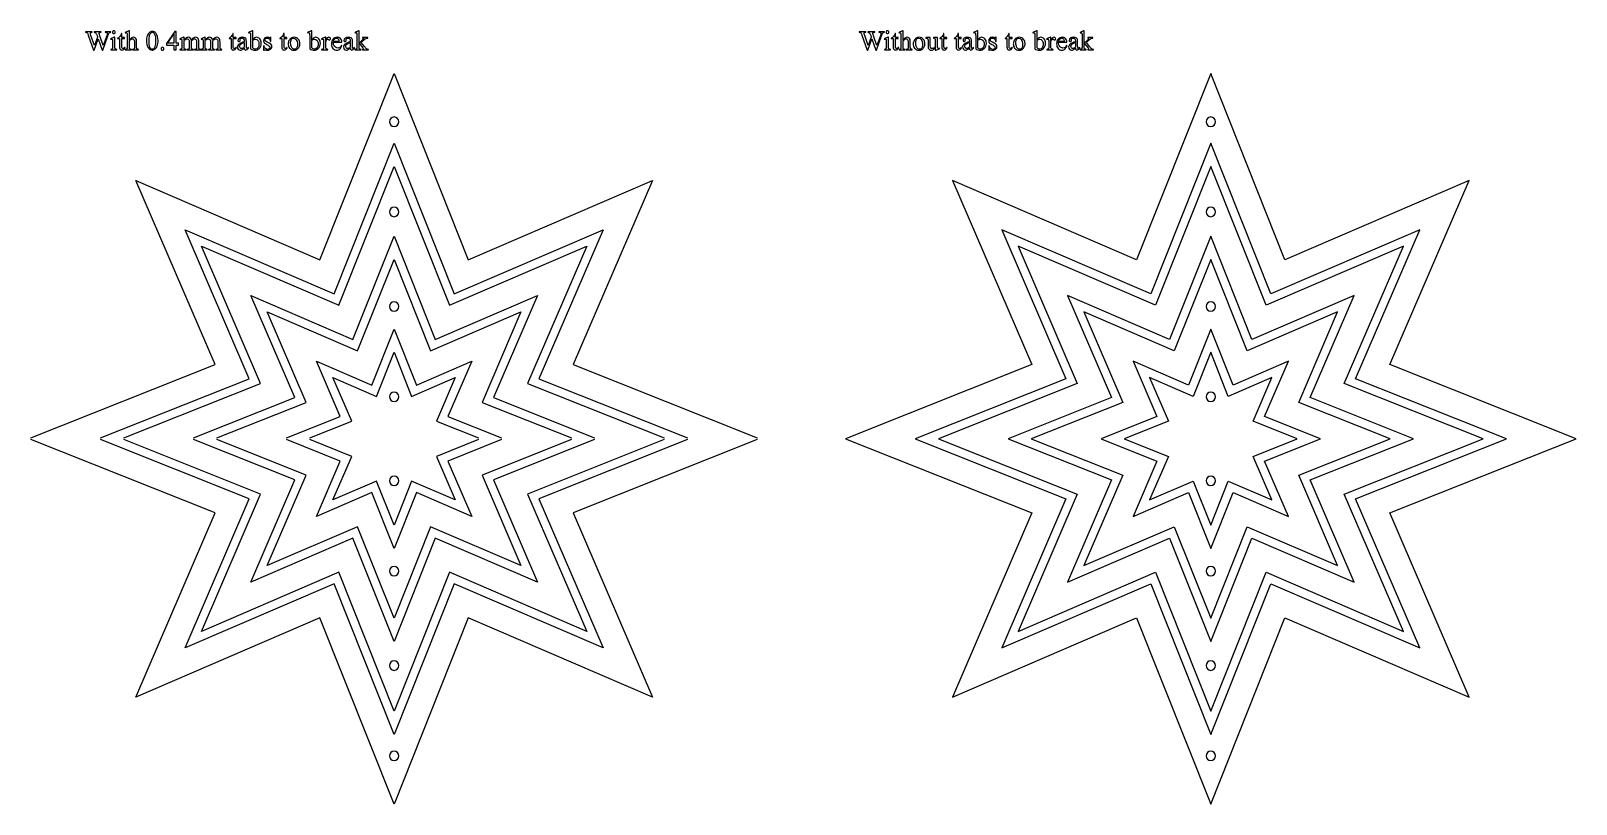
# Model space of a CAD drawing. Extents: x -180 to 179, y -90 to 90.
import ezdxf

# ---------------------------------------------------------------- set-up
doc = ezdxf.new("R2010")
doc.units = 0
doc.layers.add('LAYER_1', color=7, linetype='CONTINUOUS')

msp = doc.modelspace()

# ---------------------------------------------------------------- linework, layer by layer
at = {"layer": 'LAYER_1', "color": 4}
for centre in [(-95.6093, 69.0957), (94.3907, 69.0957), (-95.6093, 48.0957), (94.3907, 48.0957), (-95.6093, 26.0957), (94.3907, 26.0957), (-95.6093, 5.0957), (94.3907, 5.0957)]:
    msp.add_ellipse(centre, major_axis=(0, 1.1), ratio=1, start_param=0, end_param=6.28318, dxfattribs=at)
at = {"layer": 'LAYER_1'}
for points, knots in [([(-161.546, 90.0159), (-161.546, 90.0159), (-161.546, 89.9005), (-161.546, 89.9005), (-161.546, 89.9005), (-161.655, 89.9005), (-161.7439, 89.8815), (-161.8127, 89.8423), (-161.8127, 89.8423), (-161.8804, 89.8021), (-161.946, 89.7291), (-162.0074, 89.6222), (-162.0074, 89.6222), (-162.0487, 89.5491), (-162.1143, 89.3766), (-162.2032, 89.1036), (-162.2032, 89.1036), (-162.2032, 89.1036), (-163.3748, 85.7148), (-163.3748, 85.7148), (-163.3748, 85.7148), (-163.3748, 85.7148), (-163.4986, 85.7148), (-163.4986, 85.7148), (-163.4986, 85.7148), (-163.4986, 85.7148), (-164.4575, 88.403), (-164.4575, 88.403), (-164.4575, 88.403), (-164.4575, 88.403), (-165.4089, 85.7148), (-165.4089, 85.7148), (-165.4089, 85.7148), (-165.4089, 85.7148), (-165.5211, 85.7148), (-165.5211, 85.7148), (-165.5211, 85.7148), (-165.5211, 85.7148), (-166.7699, 89.2062), (-166.7699, 89.2062), (-166.7699, 89.2062), (-166.8631, 89.4666), (-166.9223, 89.6211), (-166.9467, 89.6687), (-166.9467, 89.6687), (-166.9879, 89.747), (-167.0451, 89.8053), (-167.116, 89.8434), (-167.116, 89.8434), (-167.1869, 89.8815), (-167.2843, 89.9005), (-167.406, 89.9005), (-167.406, 89.9005), (-167.406, 89.9005), (-167.406, 90.0159), (-167.406, 90.0159), (-167.406, 90.0159), (-167.406, 90.0159), (-165.8492, 90.0159), (-165.8492, 90.0159), (-165.8492, 90.0159), (-165.8492, 90.0159), (-165.8492, 89.9005), (-165.8492, 89.9005), (-165.8492, 89.9005), (-165.8492, 89.9005), (-165.9233, 89.9005), (-165.9233, 89.9005), (-165.9233, 89.9005), (-166.0333, 89.9005), (-166.1169, 89.8762), (-166.1751, 89.8264), (-166.1751, 89.8264), (-166.2323, 89.7767), (-166.2619, 89.7164), (-166.2619, 89.6465), (-166.2619, 89.6465), (-166.2619, 89.5745), (-166.2164, 89.4073), (-166.1254, 89.147), (-166.1254, 89.147), (-166.1254, 89.147), (-165.2978, 86.7879), (-165.2978, 86.7879), (-165.2978, 86.7879), (-165.2978, 86.7879), (-164.6003, 88.7935), (-164.6003, 88.7935), (-164.6003, 88.7935), (-164.6003, 88.7935), (-164.7242, 89.147), (-164.7242, 89.147), (-164.7242, 89.147), (-164.7242, 89.147), (-164.8226, 89.4295), (-164.8226, 89.4295), (-164.8226, 89.4295), (-164.866, 89.5333), (-164.9147, 89.6243), (-164.9686, 89.7026), (-164.9686, 89.7026), (-164.9962, 89.7418), (-165.029, 89.7746), (-165.0681, 89.8021), (-165.0681, 89.8021), (-165.12, 89.8391), (-165.1718, 89.8656), (-165.2226, 89.8825), (-165.2226, 89.8825), (-165.2629, 89.8942), (-165.3242, 89.9005), (-165.4089, 89.9005), (-165.4089, 89.9005), (-165.4089, 89.9005), (-165.4089, 90.0159), (-165.4089, 90.0159), (-165.4089, 90.0159), (-165.4089, 90.0159), (-163.7717, 90.0159), (-163.7717, 90.0159), (-163.7717, 90.0159), (-163.7717, 90.0159), (-163.7717, 89.9005), (-163.7717, 89.9005), (-163.7717, 89.9005), (-163.7717, 89.9005), (-163.8839, 89.9005), (-163.8839, 89.9005), (-163.8839, 89.9005), (-163.9992, 89.9005), (-164.0839, 89.8762), (-164.1379, 89.8264), (-164.1379, 89.8264), (-164.1918, 89.7767), (-164.2183, 89.71), (-164.2183, 89.6253), (-164.2183, 89.6253), (-164.2183, 89.5195), (-164.1717, 89.3354), (-164.0786, 89.0729), (-164.0786, 89.0729), (-164.0786, 89.0729), (-163.2732, 86.7879), (-163.2732, 86.7879), (-163.2732, 86.7879), (-163.2732, 86.7879), (-162.4731, 89.1036), (-162.4731, 89.1036), (-162.4731, 89.1036), (-162.3821, 89.3608), (-162.3366, 89.5375), (-162.3366, 89.637), (-162.3366, 89.637), (-162.3366, 89.6846), (-162.3514, 89.7291), (-162.381, 89.7703), (-162.381, 89.7703), (-162.4117, 89.8116), (-162.4488, 89.8412), (-162.4943, 89.8571), (-162.4943, 89.8571), (-162.5726, 89.8867), (-162.6752, 89.9005), (-162.8012, 89.9005), (-162.8012, 89.9005), (-162.8012, 89.9005), (-162.8012, 90.0159), (-162.8012, 90.0159), (-162.8012, 90.0159), (-162.8012, 90.0159), (-161.546, 90.0159), (-161.546, 90.0159)], [0, 0, 0, 0, 0.02325581, 0.02325581, 0.02325581, 0.02325581, 0.04651163, 0.04651163, 0.04651163, 0.04651163, 0.06976744, 0.06976744, 0.06976744, 0.06976744, 0.09302326, 0.09302326, 0.09302326, 0.09302326, 0.11627907, 0.11627907, 0.11627907, 0.11627907, 0.13953488, 0.13953488, 0.13953488, 0.13953488, 0.1627907, 0.1627907, 0.1627907, 0.1627907, 0.18604651, 0.18604651, 0.18604651, 0.18604651, 0.20930233, 0.20930233, 0.20930233, 0.20930233, 0.23255814, 0.23255814, 0.23255814, 0.23255814, 0.25581395, 0.25581395, 0.25581395, 0.25581395, 0.27906977, 0.27906977, 0.27906977, 0.27906977, 0.30232558, 0.30232558, 0.30232558, 0.30232558, 0.3255814, 0.3255814, 0.3255814, 0.3255814, 0.34883721, 0.34883721, 0.34883721, 0.34883721, 0.37209302, 0.37209302, 0.37209302, 0.37209302, 0.39534884, 0.39534884, 0.39534884, 0.39534884, 0.41860465, 0.41860465, 0.41860465, 0.41860465, 0.44186047, 0.44186047, 0.44186047, 0.44186047, 0.46511628, 0.46511628, 0.46511628, 0.46511628, 0.48837209, 0.48837209, 0.48837209, 0.48837209, 0.51162791, 0.51162791, 0.51162791, 0.51162791, 0.53488372, 0.53488372, 0.53488372, 0.53488372, 0.55813953, 0.55813953, 0.55813953, 0.55813953, 0.58139535, 0.58139535, 0.58139535, 0.58139535, 0.60465116, 0.60465116, 0.60465116, 0.60465116, 0.62790698, 0.62790698, 0.62790698, 0.62790698, 0.65116279, 0.65116279, 0.65116279, 0.65116279, 0.6744186, 0.6744186, 0.6744186, 0.6744186, 0.69767442, 0.69767442, 0.69767442, 0.69767442, 0.72093023, 0.72093023, 0.72093023, 0.72093023, 0.74418605, 0.74418605, 0.74418605, 0.74418605, 0.76744186, 0.76744186, 0.76744186, 0.76744186, 0.79069767, 0.79069767, 0.79069767, 0.79069767, 0.81395349, 0.81395349, 0.81395349, 0.81395349, 0.8372093, 0.8372093, 0.8372093, 0.8372093, 0.86046512, 0.86046512, 0.86046512, 0.86046512, 0.88372093, 0.88372093, 0.88372093, 0.88372093, 0.90697674, 0.90697674, 0.90697674, 0.90697674, 0.93023256, 0.93023256, 0.93023256, 0.93023256, 0.95348837, 0.95348837, 0.95348837, 0.95348837, 0.97674419, 0.97674419, 0.97674419, 0.97674419, 1, 1, 1, 1]), ([(-160.8295, 90.2201), (-160.7428, 90.2201), (-160.6687, 90.1894), (-160.6073, 90.1291), (-160.6073, 90.1291), (-160.547, 90.0677), (-160.5163, 89.9936), (-160.5163, 89.9069), (-160.5163, 89.9069), (-160.5163, 89.8201), (-160.547, 89.746), (-160.6073, 89.6835), (-160.6073, 89.6835), (-160.6687, 89.6222), (-160.7428, 89.5904), (-160.8295, 89.5904), (-160.8295, 89.5904), (-160.9163, 89.5904), (-160.9904, 89.6222), (-161.0529, 89.6835), (-161.0529, 89.6835), (-161.1142, 89.746), (-161.146, 89.8201), (-161.146, 89.9069), (-161.146, 89.9069), (-161.146, 89.9936), (-161.1153, 90.0677), (-161.0539, 90.1291), (-161.0539, 90.1291), (-160.9936, 90.1894), (-160.9184, 90.2201), (-160.8295, 90.2201)], [0, 0, 0, 0, 0.125, 0.125, 0.125, 0.125, 0.25, 0.25, 0.25, 0.25, 0.375, 0.375, 0.375, 0.375, 0.5, 0.5, 0.5, 0.5, 0.625, 0.625, 0.625, 0.625, 0.75, 0.75, 0.75, 0.75, 0.875, 0.875, 0.875, 0.875, 1, 1, 1, 1]), ([(-157.189, 90.2201), (-157.189, 90.2201), (-157.189, 88.1426), (-157.189, 88.1426), (-157.189, 88.1426), (-156.9604, 88.3945), (-156.7783, 88.5564), (-156.6439, 88.6284), (-156.6439, 88.6284), (-156.5095, 88.6993), (-156.3751, 88.7353), (-156.2407, 88.7353), (-156.2407, 88.7353), (-156.0798, 88.7353), (-155.9412, 88.6908), (-155.8248, 88.6019), (-155.8248, 88.6019), (-155.7094, 88.513), (-155.6237, 88.3733), (-155.5676, 88.1828), (-155.5676, 88.1828), (-155.5284, 88.0505), (-155.5094, 87.8092), (-155.5094, 87.4579), (-155.5094, 87.4579), (-155.5094, 87.4579), (-155.5094, 86.4525), (-155.5094, 86.4525), (-155.5094, 86.4525), (-155.5094, 86.2736), (-155.4946, 86.1498), (-155.4649, 86.0842), (-155.4649, 86.0842), (-155.4448, 86.0344), (-155.4099, 85.9953), (-155.3602, 85.9656), (-155.3602, 85.9656), (-155.3104, 85.937), (-155.2194, 85.9222), (-155.0871, 85.9222), (-155.0871, 85.9222), (-155.0871, 85.9222), (-155.0871, 85.8111), (-155.0871, 85.8111), (-155.0871, 85.8111), (-155.0871, 85.8111), (-156.482, 85.8111), (-156.482, 85.8111), (-156.482, 85.8111), (-156.482, 85.8111), (-156.482, 85.9222), (-156.482, 85.9222), (-156.482, 85.9222), (-156.482, 85.9222), (-156.4174, 85.9222), (-156.4174, 85.9222), (-156.4174, 85.9222), (-156.2851, 85.9222), (-156.1931, 85.9434), (-156.1412, 85.9836), (-156.1412, 85.9836), (-156.0894, 86.0238), (-156.0534, 86.0831), (-156.0333, 86.1614), (-156.0333, 86.1614), (-156.0269, 86.1942), (-156.0237, 86.2916), (-156.0237, 86.4525), (-156.0237, 86.4525), (-156.0237, 86.4525), (-156.0237, 87.4579), (-156.0237, 87.4579), (-156.0237, 87.4579), (-156.0237, 87.768), (-156.0396, 87.9712), (-156.0714, 88.0685), (-156.0714, 88.0685), (-156.1042, 88.1659), (-156.155, 88.2379), (-156.2248, 88.2865), (-156.2248, 88.2865), (-156.2957, 88.3352), (-156.3804, 88.3596), (-156.4799, 88.3596), (-156.4799, 88.3596), (-156.5804, 88.3596), (-156.6863, 88.3331), (-156.7953, 88.2791), (-156.7953, 88.2791), (-156.9053, 88.2252), (-157.0366, 88.1172), (-157.189, 87.9532), (-157.189, 87.9532), (-157.189, 87.9532), (-157.189, 86.4525), (-157.189, 86.4525), (-157.189, 86.4525), (-157.189, 86.2588), (-157.1784, 86.1381), (-157.1572, 86.0905), (-157.1572, 86.0905), (-157.135, 86.0429), (-157.0948, 86.0027), (-157.0355, 85.9709), (-157.0355, 85.9709), (-156.9773, 85.9392), (-156.8757, 85.9222), (-156.7307, 85.9222), (-156.7307, 85.9222), (-156.7307, 85.9222), (-156.7307, 85.8111), (-156.7307, 85.8111), (-156.7307, 85.8111), (-156.7307, 85.8111), (-158.1383, 85.8111), (-158.1383, 85.8111), (-158.1383, 85.8111), (-158.1383, 85.8111), (-158.1383, 85.9222), (-158.1383, 85.9222), (-158.1383, 85.9222), (-158.0123, 85.9222), (-157.9129, 85.9423), (-157.8409, 85.9815), (-157.8409, 85.9815), (-157.7996, 86.0027), (-157.7658, 86.0418), (-157.7414, 86.099), (-157.7414, 86.099), (-157.716, 86.1572), (-157.7044, 86.2747), (-157.7044, 86.4525), (-157.7044, 86.4525), (-157.7044, 86.4525), (-157.7044, 89.0231), (-157.7044, 89.0231), (-157.7044, 89.0231), (-157.7044, 89.3481), (-157.7118, 89.547), (-157.7277, 89.6222), (-157.7277, 89.6222), (-157.7425, 89.6962), (-157.7668, 89.747), (-157.7986, 89.7735), (-157.7986, 89.7735), (-157.8303, 89.801), (-157.8737, 89.8137), (-157.9277, 89.8137), (-157.9277, 89.8137), (-157.9711, 89.8137), (-158.0409, 89.7978), (-158.1383, 89.764), (-158.1383, 89.764), (-158.1383, 89.764), (-158.1817, 89.873), (-158.1817, 89.873), (-158.1817, 89.873), (-158.1817, 89.873), (-157.3318, 90.2201), (-157.3318, 90.2201), (-157.3318, 90.2201), (-157.3318, 90.2201), (-157.189, 90.2201), (-157.189, 90.2201)], [0, 0, 0, 0, 0.02439024, 0.02439024, 0.02439024, 0.02439024, 0.04878049, 0.04878049, 0.04878049, 0.04878049, 0.07317073, 0.07317073, 0.07317073, 0.07317073, 0.09756098, 0.09756098, 0.09756098, 0.09756098, 0.12195122, 0.12195122, 0.12195122, 0.12195122, 0.14634146, 0.14634146, 0.14634146, 0.14634146, 0.17073171, 0.17073171, 0.17073171, 0.17073171, 0.19512195, 0.19512195, 0.19512195, 0.19512195, 0.2195122, 0.2195122, 0.2195122, 0.2195122, 0.24390244, 0.24390244, 0.24390244, 0.24390244, 0.26829268, 0.26829268, 0.26829268, 0.26829268, 0.29268293, 0.29268293, 0.29268293, 0.29268293, 0.31707317, 0.31707317, 0.31707317, 0.31707317, 0.34146341, 0.34146341, 0.34146341, 0.34146341, 0.36585366, 0.36585366, 0.36585366, 0.36585366, 0.3902439, 0.3902439, 0.3902439, 0.3902439, 0.41463415, 0.41463415, 0.41463415, 0.41463415, 0.43902439, 0.43902439, 0.43902439, 0.43902439, 0.46341463, 0.46341463, 0.46341463, 0.46341463, 0.48780488, 0.48780488, 0.48780488, 0.48780488, 0.51219512, 0.51219512, 0.51219512, 0.51219512, 0.53658537, 0.53658537, 0.53658537, 0.53658537, 0.56097561, 0.56097561, 0.56097561, 0.56097561, 0.58536585, 0.58536585, 0.58536585, 0.58536585, 0.6097561, 0.6097561, 0.6097561, 0.6097561, 0.63414634, 0.63414634, 0.63414634, 0.63414634, 0.65853659, 0.65853659, 0.65853659, 0.65853659, 0.68292683, 0.68292683, 0.68292683, 0.68292683, 0.70731707, 0.70731707, 0.70731707, 0.70731707, 0.73170732, 0.73170732, 0.73170732, 0.73170732, 0.75609756, 0.75609756, 0.75609756, 0.75609756, 0.7804878, 0.7804878, 0.7804878, 0.7804878, 0.80487805, 0.80487805, 0.80487805, 0.80487805, 0.82926829, 0.82926829, 0.82926829, 0.82926829, 0.85365854, 0.85365854, 0.85365854, 0.85365854, 0.87804878, 0.87804878, 0.87804878, 0.87804878, 0.90243902, 0.90243902, 0.90243902, 0.90243902, 0.92682927, 0.92682927, 0.92682927, 0.92682927, 0.95121951, 0.95121951, 0.95121951, 0.95121951, 0.97560976, 0.97560976, 0.97560976, 0.97560976, 1, 1, 1, 1]), ([(-153.2297, 87.8886), (-153.2297, 88.368), (-153.1578, 88.7808), (-153.0128, 89.1269), (-153.0128, 89.1269), (-152.8678, 89.4729), (-152.6762, 89.7312), (-152.436, 89.9005), (-152.436, 89.9005), (-152.2497, 90.0349), (-152.0582, 90.1026), (-151.8592, 90.1026), (-151.8592, 90.1026), (-151.5375, 90.1026), (-151.2475, 89.9375), (-150.9914, 89.6095), (-150.9914, 89.6095), (-150.6707, 89.202), (-150.5109, 88.6506), (-150.5109, 87.9532), (-150.5109, 87.9532), (-150.5109, 87.4653), (-150.5807, 87.0515), (-150.7215, 86.7107), (-150.7215, 86.7107), (-150.8622, 86.3688), (-151.0411, 86.1212), (-151.2591, 85.9677), (-151.2591, 85.9677), (-151.4771, 85.8132), (-151.6877, 85.737), (-151.8909, 85.737), (-151.8909, 85.737), (-152.291, 85.737), (-152.6254, 85.973), (-152.8921, 86.4472), (-152.8921, 86.4472), (-153.1176, 86.8462), (-153.2297, 87.3266), (-153.2297, 87.8886)], [0, 0, 0, 0, 0.1, 0.1, 0.1, 0.1, 0.2, 0.2, 0.2, 0.2, 0.3, 0.3, 0.3, 0.3, 0.4, 0.4, 0.4, 0.4, 0.5, 0.5, 0.5, 0.5, 0.6, 0.6, 0.6, 0.6, 0.7, 0.7, 0.7, 0.7, 0.8, 0.8, 0.8, 0.8, 0.9, 0.9, 0.9, 0.9, 1, 1, 1, 1]), ([(-152.6223, 87.8114), (-152.6223, 87.2324), (-152.5513, 86.7594), (-152.4085, 86.3942), (-152.4085, 86.3942), (-152.291, 86.0863), (-152.1143, 85.9318), (-151.8814, 85.9318), (-151.8814, 85.9318), (-151.7692, 85.9318), (-151.6539, 85.9826), (-151.5343, 86.082), (-151.5343, 86.082), (-151.4136, 86.1826), (-151.3226, 86.3509), (-151.2612, 86.5858), (-151.2612, 86.5858), (-151.166, 86.9414), (-151.1184, 87.4431), (-151.1184, 88.0897), (-151.1184, 88.0897), (-151.1184, 88.5691), (-151.1681, 88.9692), (-151.2676, 89.2898), (-151.2676, 89.2898), (-151.3417, 89.528), (-151.438, 89.6962), (-151.5555, 89.7957), (-151.5555, 89.7957), (-151.6401, 89.8635), (-151.7428, 89.8973), (-151.8624, 89.8973), (-151.8624, 89.8973), (-152.0031, 89.8973), (-152.128, 89.8349), (-152.2381, 89.7089), (-152.2381, 89.7089), (-152.3862, 89.5375), (-152.4878, 89.2676), (-152.5418, 88.8993), (-152.5418, 88.8993), (-152.5958, 88.531), (-152.6223, 88.1691), (-152.6223, 87.8114)], [0, 0, 0, 0, 0.09090909, 0.09090909, 0.09090909, 0.09090909, 0.18181818, 0.18181818, 0.18181818, 0.18181818, 0.27272727, 0.27272727, 0.27272727, 0.27272727, 0.36363636, 0.36363636, 0.36363636, 0.36363636, 0.45454545, 0.45454545, 0.45454545, 0.45454545, 0.54545455, 0.54545455, 0.54545455, 0.54545455, 0.63636364, 0.63636364, 0.63636364, 0.63636364, 0.72727273, 0.72727273, 0.72727273, 0.72727273, 0.81818182, 0.81818182, 0.81818182, 0.81818182, 0.90909091, 0.90909091, 0.90909091, 0.90909091, 1, 1, 1, 1]), ([(-145.742, 87.3616), (-145.742, 87.3616), (-145.742, 86.9213), (-145.742, 86.9213), (-145.742, 86.9213), (-145.742, 86.9213), (-146.3061, 86.9213), (-146.3061, 86.9213), (-146.3061, 86.9213), (-146.3061, 86.9213), (-146.3061, 85.8111), (-146.3061, 85.8111), (-146.3061, 85.8111), (-146.3061, 85.8111), (-146.8184, 85.8111), (-146.8184, 85.8111), (-146.8184, 85.8111), (-146.8184, 85.8111), (-146.8184, 86.9213), (-146.8184, 86.9213), (-146.8184, 86.9213), (-146.8184, 86.9213), (-148.5974, 86.9213), (-148.5974, 86.9213), (-148.5974, 86.9213), (-148.5974, 86.9213), (-148.5974, 87.3182), (-148.5974, 87.3182), (-148.5974, 87.3182), (-148.5974, 87.3182), (-146.6469, 90.1026), (-146.6469, 90.1026), (-146.6469, 90.1026), (-146.6469, 90.1026), (-146.3061, 90.1026), (-146.3061, 90.1026), (-146.3061, 90.1026), (-146.3061, 90.1026), (-146.3061, 87.3616), (-146.3061, 87.3616), (-146.3061, 87.3616), (-146.3061, 87.3616), (-145.742, 87.3616), (-145.742, 87.3616)], [0, 0, 0, 0, 0.09090909, 0.09090909, 0.09090909, 0.09090909, 0.18181818, 0.18181818, 0.18181818, 0.18181818, 0.27272727, 0.27272727, 0.27272727, 0.27272727, 0.36363636, 0.36363636, 0.36363636, 0.36363636, 0.45454545, 0.45454545, 0.45454545, 0.45454545, 0.54545455, 0.54545455, 0.54545455, 0.54545455, 0.63636364, 0.63636364, 0.63636364, 0.63636364, 0.72727273, 0.72727273, 0.72727273, 0.72727273, 0.81818182, 0.81818182, 0.81818182, 0.81818182, 0.90909091, 0.90909091, 0.90909091, 0.90909091, 1, 1, 1, 1]), ([(-128.4967, 88.1617), (-128.2215, 88.5437), (-127.9252, 88.7353), (-127.6066, 88.7353), (-127.6066, 88.7353), (-127.3156, 88.7353), (-127.0616, 88.6104), (-126.8446, 88.3617), (-126.8446, 88.3617), (-126.6276, 88.1119), (-126.5186, 87.7722), (-126.5186, 87.3393), (-126.5186, 87.3393), (-126.5186, 86.8356), (-126.6858, 86.4292), (-127.0213, 86.1212), (-127.0213, 86.1212), (-127.3081, 85.8566), (-127.6288, 85.7243), (-127.9823, 85.7243), (-127.9823, 85.7243), (-128.1474, 85.7243), (-128.3157, 85.7539), (-128.4861, 85.8143), (-128.4861, 85.8143), (-128.6565, 85.8746), (-128.8311, 85.9646), (-129.0089, 86.0842), (-129.0089, 86.0842), (-129.0089, 86.0842), (-129.0089, 89.0263), (-129.0089, 89.0263), (-129.0089, 89.0263), (-129.0089, 89.3491), (-129.0163, 89.547), (-129.0322, 89.6222), (-129.0322, 89.6222), (-129.047, 89.6962), (-129.0713, 89.747), (-129.1041, 89.7735), (-129.1041, 89.7735), (-129.138, 89.801), (-129.1793, 89.8137), (-129.229, 89.8137), (-129.229, 89.8137), (-129.2862, 89.8137), (-129.3592, 89.7978), (-129.446, 89.764), (-129.446, 89.764), (-129.446, 89.764), (-129.4894, 89.873), (-129.4894, 89.873), (-129.4894, 89.873), (-129.4894, 89.873), (-128.6364, 90.2201), (-128.6364, 90.2201), (-128.6364, 90.2201), (-128.6364, 90.2201), (-128.4967, 90.2201), (-128.4967, 90.2201), (-128.4967, 90.2201), (-128.4967, 90.2201), (-128.4967, 88.1617), (-128.4967, 88.1617)], [0, 0, 0, 0, 0.0625, 0.0625, 0.0625, 0.0625, 0.125, 0.125, 0.125, 0.125, 0.1875, 0.1875, 0.1875, 0.1875, 0.25, 0.25, 0.25, 0.25, 0.3125, 0.3125, 0.3125, 0.3125, 0.375, 0.375, 0.375, 0.375, 0.4375, 0.4375, 0.4375, 0.4375, 0.5, 0.5, 0.5, 0.5, 0.5625, 0.5625, 0.5625, 0.5625, 0.625, 0.625, 0.625, 0.625, 0.6875, 0.6875, 0.6875, 0.6875, 0.75, 0.75, 0.75, 0.75, 0.8125, 0.8125, 0.8125, 0.8125, 0.875, 0.875, 0.875, 0.875, 0.9375, 0.9375, 0.9375, 0.9375, 1, 1, 1, 1]), ([(-114.7363, 88.1617), (-114.4611, 88.5437), (-114.1648, 88.7353), (-113.8462, 88.7353), (-113.8462, 88.7353), (-113.5552, 88.7353), (-113.3012, 88.6104), (-113.0842, 88.3617), (-113.0842, 88.3617), (-112.8672, 88.1119), (-112.7582, 87.7722), (-112.7582, 87.3393), (-112.7582, 87.3393), (-112.7582, 86.8356), (-112.9254, 86.4292), (-113.2609, 86.1212), (-113.2609, 86.1212), (-113.5477, 85.8566), (-113.8684, 85.7243), (-114.2219, 85.7243), (-114.2219, 85.7243), (-114.387, 85.7243), (-114.5553, 85.7539), (-114.7257, 85.8143), (-114.7257, 85.8143), (-114.8961, 85.8746), (-115.0707, 85.9646), (-115.2485, 86.0842), (-115.2485, 86.0842), (-115.2485, 86.0842), (-115.2485, 89.0263), (-115.2485, 89.0263), (-115.2485, 89.0263), (-115.2485, 89.3491), (-115.2559, 89.547), (-115.2718, 89.6222), (-115.2718, 89.6222), (-115.2866, 89.6962), (-115.3109, 89.747), (-115.3437, 89.7735), (-115.3437, 89.7735), (-115.3776, 89.801), (-115.4189, 89.8137), (-115.4686, 89.8137), (-115.4686, 89.8137), (-115.5258, 89.8137), (-115.5988, 89.7978), (-115.6856, 89.764), (-115.6856, 89.764), (-115.6856, 89.764), (-115.729, 89.873), (-115.729, 89.873), (-115.729, 89.873), (-115.729, 89.873), (-114.876, 90.2201), (-114.876, 90.2201), (-114.876, 90.2201), (-114.876, 90.2201), (-114.7363, 90.2201), (-114.7363, 90.2201), (-114.7363, 90.2201), (-114.7363, 90.2201), (-114.7363, 88.1617), (-114.7363, 88.1617)], [0, 0, 0, 0, 0.0625, 0.0625, 0.0625, 0.0625, 0.125, 0.125, 0.125, 0.125, 0.1875, 0.1875, 0.1875, 0.1875, 0.25, 0.25, 0.25, 0.25, 0.3125, 0.3125, 0.3125, 0.3125, 0.375, 0.375, 0.375, 0.375, 0.4375, 0.4375, 0.4375, 0.4375, 0.5, 0.5, 0.5, 0.5, 0.5625, 0.5625, 0.5625, 0.5625, 0.625, 0.625, 0.625, 0.625, 0.6875, 0.6875, 0.6875, 0.6875, 0.75, 0.75, 0.75, 0.75, 0.8125, 0.8125, 0.8125, 0.8125, 0.875, 0.875, 0.875, 0.875, 0.9375, 0.9375, 0.9375, 0.9375, 1, 1, 1, 1]), ([(-103.7487, 90.2201), (-103.7487, 90.2201), (-103.7487, 87.3923), (-103.7487, 87.3923), (-103.7487, 87.3923), (-103.7487, 87.3923), (-103.0258, 88.0527), (-103.0258, 88.0527), (-103.0258, 88.0527), (-102.8724, 88.1934), (-102.7835, 88.2823), (-102.7591, 88.3194), (-102.7591, 88.3194), (-102.7422, 88.3448), (-102.7348, 88.3691), (-102.7348, 88.3934), (-102.7348, 88.3934), (-102.7348, 88.4358), (-102.7517, 88.4707), (-102.7856, 88.5014), (-102.7856, 88.5014), (-102.8195, 88.531), (-102.8755, 88.548), (-102.9549, 88.5522), (-102.9549, 88.5522), (-102.9549, 88.5522), (-102.9549, 88.6517), (-102.9549, 88.6517), (-102.9549, 88.6517), (-102.9549, 88.6517), (-101.7209, 88.6517), (-101.7209, 88.6517), (-101.7209, 88.6517), (-101.7209, 88.6517), (-101.7209, 88.5522), (-101.7209, 88.5522), (-101.7209, 88.5522), (-101.8902, 88.548), (-102.031, 88.5226), (-102.1432, 88.4749), (-102.1432, 88.4749), (-102.2564, 88.4273), (-102.3802, 88.3426), (-102.5147, 88.2199), (-102.5147, 88.2199), (-102.5147, 88.2199), (-103.2428, 87.5478), (-103.2428, 87.5478), (-103.2428, 87.5478), (-103.2428, 87.5478), (-102.5147, 86.6271), (-102.5147, 86.6271), (-102.5147, 86.6271), (-102.3115, 86.372), (-102.1749, 86.2112), (-102.1051, 86.1424), (-102.1051, 86.1424), (-102.0056, 86.0461), (-101.9188, 85.9826), (-101.8447, 85.954), (-101.8447, 85.954), (-101.7929, 85.9328), (-101.7029, 85.9222), (-101.5749, 85.9222), (-101.5749, 85.9222), (-101.5749, 85.9222), (-101.5749, 85.8111), (-101.5749, 85.8111), (-101.5749, 85.8111), (-101.5749, 85.8111), (-102.9549, 85.8111), (-102.9549, 85.8111), (-102.9549, 85.8111), (-102.9549, 85.8111), (-102.9549, 85.9222), (-102.9549, 85.9222), (-102.9549, 85.9222), (-102.8755, 85.9243), (-102.8226, 85.937), (-102.7951, 85.9582), (-102.7951, 85.9582), (-102.7665, 85.9804), (-102.7528, 86.0101), (-102.7528, 86.0503), (-102.7528, 86.0503), (-102.7528, 86.0979), (-102.7941, 86.1741), (-102.8766, 86.2789), (-102.8766, 86.2789), (-102.8766, 86.2789), (-103.7487, 87.3923), (-103.7487, 87.3923), (-103.7487, 87.3923), (-103.7487, 87.3923), (-103.7487, 86.4503), (-103.7487, 86.4503), (-103.7487, 86.4503), (-103.7487, 86.2662), (-103.7349, 86.1445), (-103.7095, 86.0873), (-103.7095, 86.0873), (-103.6841, 86.0291), (-103.6471, 85.9878), (-103.5994, 85.9635), (-103.5994, 85.9635), (-103.5518, 85.9381), (-103.4481, 85.9243), (-103.2894, 85.9222), (-103.2894, 85.9222), (-103.2894, 85.9222), (-103.2894, 85.8111), (-103.2894, 85.8111), (-103.2894, 85.8111), (-103.2894, 85.8111), (-104.734, 85.8111), (-104.734, 85.8111), (-104.734, 85.8111), (-104.734, 85.8111), (-104.734, 85.9222), (-104.734, 85.9222), (-104.734, 85.9222), (-104.589, 85.9222), (-104.481, 85.9402), (-104.4091, 85.9751), (-104.4091, 85.9751), (-104.3657, 85.9984), (-104.3318, 86.0334), (-104.3096, 86.081), (-104.3096, 86.081), (-104.2789, 86.1487), (-104.263, 86.2672), (-104.263, 86.4345), (-104.263, 86.4345), (-104.263, 86.4345), (-104.263, 89.02), (-104.263, 89.02), (-104.263, 89.02), (-104.263, 89.3491), (-104.2704, 89.5502), (-104.2842, 89.6232), (-104.2842, 89.6232), (-104.299, 89.6962), (-104.3233, 89.747), (-104.3562, 89.7756), (-104.3562, 89.7756), (-104.389, 89.8031), (-104.4324, 89.8169), (-104.4863, 89.8169), (-104.4863, 89.8169), (-104.5297, 89.8169), (-104.5943, 89.8), (-104.6811, 89.764), (-104.6811, 89.764), (-104.6811, 89.764), (-104.734, 89.873), (-104.734, 89.873), (-104.734, 89.873), (-104.734, 89.873), (-103.8905, 90.2201), (-103.8905, 90.2201), (-103.8905, 90.2201), (-103.8905, 90.2201), (-103.7487, 90.2201), (-103.7487, 90.2201)], [0, 0, 0, 0, 0.02439024, 0.02439024, 0.02439024, 0.02439024, 0.04878049, 0.04878049, 0.04878049, 0.04878049, 0.07317073, 0.07317073, 0.07317073, 0.07317073, 0.09756098, 0.09756098, 0.09756098, 0.09756098, 0.12195122, 0.12195122, 0.12195122, 0.12195122, 0.14634146, 0.14634146, 0.14634146, 0.14634146, 0.17073171, 0.17073171, 0.17073171, 0.17073171, 0.19512195, 0.19512195, 0.19512195, 0.19512195, 0.2195122, 0.2195122, 0.2195122, 0.2195122, 0.24390244, 0.24390244, 0.24390244, 0.24390244, 0.26829268, 0.26829268, 0.26829268, 0.26829268, 0.29268293, 0.29268293, 0.29268293, 0.29268293, 0.31707317, 0.31707317, 0.31707317, 0.31707317, 0.34146341, 0.34146341, 0.34146341, 0.34146341, 0.36585366, 0.36585366, 0.36585366, 0.36585366, 0.3902439, 0.3902439, 0.3902439, 0.3902439, 0.41463415, 0.41463415, 0.41463415, 0.41463415, 0.43902439, 0.43902439, 0.43902439, 0.43902439, 0.46341463, 0.46341463, 0.46341463, 0.46341463, 0.48780488, 0.48780488, 0.48780488, 0.48780488, 0.51219512, 0.51219512, 0.51219512, 0.51219512, 0.53658537, 0.53658537, 0.53658537, 0.53658537, 0.56097561, 0.56097561, 0.56097561, 0.56097561, 0.58536585, 0.58536585, 0.58536585, 0.58536585, 0.6097561, 0.6097561, 0.6097561, 0.6097561, 0.63414634, 0.63414634, 0.63414634, 0.63414634, 0.65853659, 0.65853659, 0.65853659, 0.65853659, 0.68292683, 0.68292683, 0.68292683, 0.68292683, 0.70731707, 0.70731707, 0.70731707, 0.70731707, 0.73170732, 0.73170732, 0.73170732, 0.73170732, 0.75609756, 0.75609756, 0.75609756, 0.75609756, 0.7804878, 0.7804878, 0.7804878, 0.7804878, 0.80487805, 0.80487805, 0.80487805, 0.80487805, 0.82926829, 0.82926829, 0.82926829, 0.82926829, 0.85365854, 0.85365854, 0.85365854, 0.85365854, 0.87804878, 0.87804878, 0.87804878, 0.87804878, 0.90243902, 0.90243902, 0.90243902, 0.90243902, 0.92682927, 0.92682927, 0.92682927, 0.92682927, 0.95121951, 0.95121951, 0.95121951, 0.95121951, 0.97560976, 0.97560976, 0.97560976, 0.97560976, 1, 1, 1, 1]), ([(18.454, 90.0159), (18.454, 90.0159), (18.454, 89.9005), (18.454, 89.9005), (18.454, 89.9005), (18.345, 89.9005), (18.2561, 89.8815), (18.1873, 89.8423), (18.1873, 89.8423), (18.1196, 89.8021), (18.054, 89.7291), (17.9926, 89.6222), (17.9926, 89.6222), (17.9513, 89.5491), (17.8857, 89.3766), (17.7968, 89.1036), (17.7968, 89.1036), (17.7968, 89.1036), (16.6252, 85.7148), (16.6252, 85.7148), (16.6252, 85.7148), (16.6252, 85.7148), (16.5014, 85.7148), (16.5014, 85.7148), (16.5014, 85.7148), (16.5014, 85.7148), (15.5425, 88.403), (15.5425, 88.403), (15.5425, 88.403), (15.5425, 88.403), (14.5911, 85.7148), (14.5911, 85.7148), (14.5911, 85.7148), (14.5911, 85.7148), (14.4789, 85.7148), (14.4789, 85.7148), (14.4789, 85.7148), (14.4789, 85.7148), (13.2301, 89.2062), (13.2301, 89.2062), (13.2301, 89.2062), (13.1369, 89.4666), (13.0777, 89.6211), (13.0533, 89.6687), (13.0533, 89.6687), (13.0121, 89.747), (12.9549, 89.8053), (12.884, 89.8434), (12.884, 89.8434), (12.8131, 89.8815), (12.7157, 89.9005), (12.594, 89.9005), (12.594, 89.9005), (12.594, 89.9005), (12.594, 90.0159), (12.594, 90.0159), (12.594, 90.0159), (12.594, 90.0159), (14.1508, 90.0159), (14.1508, 90.0159), (14.1508, 90.0159), (14.1508, 90.0159), (14.1508, 89.9005), (14.1508, 89.9005), (14.1508, 89.9005), (14.1508, 89.9005), (14.0767, 89.9005), (14.0767, 89.9005), (14.0767, 89.9005), (13.9667, 89.9005), (13.8831, 89.8762), (13.8249, 89.8264), (13.8249, 89.8264), (13.7677, 89.7767), (13.7381, 89.7164), (13.7381, 89.6465), (13.7381, 89.6465), (13.7381, 89.5745), (13.7836, 89.4073), (13.8746, 89.147), (13.8746, 89.147), (13.8746, 89.147), (14.7022, 86.7879), (14.7022, 86.7879), (14.7022, 86.7879), (14.7022, 86.7879), (15.3997, 88.7935), (15.3997, 88.7935), (15.3997, 88.7935), (15.3997, 88.7935), (15.2758, 89.147), (15.2758, 89.147), (15.2758, 89.147), (15.2758, 89.147), (15.1774, 89.4295), (15.1774, 89.4295), (15.1774, 89.4295), (15.134, 89.5333), (15.0853, 89.6243), (15.0314, 89.7026), (15.0314, 89.7026), (15.0038, 89.7418), (14.971, 89.7746), (14.9319, 89.8021), (14.9319, 89.8021), (14.88, 89.8391), (14.8282, 89.8656), (14.7774, 89.8825), (14.7774, 89.8825), (14.7371, 89.8942), (14.6758, 89.9005), (14.5911, 89.9005), (14.5911, 89.9005), (14.5911, 89.9005), (14.5911, 90.0159), (14.5911, 90.0159), (14.5911, 90.0159), (14.5911, 90.0159), (16.2283, 90.0159), (16.2283, 90.0159), (16.2283, 90.0159), (16.2283, 90.0159), (16.2283, 89.9005), (16.2283, 89.9005), (16.2283, 89.9005), (16.2283, 89.9005), (16.1161, 89.9005), (16.1161, 89.9005), (16.1161, 89.9005), (16.0008, 89.9005), (15.9161, 89.8762), (15.8621, 89.8264), (15.8621, 89.8264), (15.8082, 89.7767), (15.7817, 89.71), (15.7817, 89.6253), (15.7817, 89.6253), (15.7817, 89.5195), (15.8283, 89.3354), (15.9214, 89.0729), (15.9214, 89.0729), (15.9214, 89.0729), (16.7268, 86.7879), (16.7268, 86.7879), (16.7268, 86.7879), (16.7268, 86.7879), (17.5269, 89.1036), (17.5269, 89.1036), (17.5269, 89.1036), (17.6179, 89.3608), (17.6634, 89.5375), (17.6634, 89.637), (17.6634, 89.637), (17.6634, 89.6846), (17.6486, 89.7291), (17.619, 89.7703), (17.619, 89.7703), (17.5883, 89.8116), (17.5512, 89.8412), (17.5057, 89.8571), (17.5057, 89.8571), (17.4274, 89.8867), (17.3248, 89.9005), (17.1988, 89.9005), (17.1988, 89.9005), (17.1988, 89.9005), (17.1988, 90.0159), (17.1988, 90.0159), (17.1988, 90.0159), (17.1988, 90.0159), (18.454, 90.0159), (18.454, 90.0159)], [0, 0, 0, 0, 0.02325581, 0.02325581, 0.02325581, 0.02325581, 0.04651163, 0.04651163, 0.04651163, 0.04651163, 0.06976744, 0.06976744, 0.06976744, 0.06976744, 0.09302326, 0.09302326, 0.09302326, 0.09302326, 0.11627907, 0.11627907, 0.11627907, 0.11627907, 0.13953488, 0.13953488, 0.13953488, 0.13953488, 0.1627907, 0.1627907, 0.1627907, 0.1627907, 0.18604651, 0.18604651, 0.18604651, 0.18604651, 0.20930233, 0.20930233, 0.20930233, 0.20930233, 0.23255814, 0.23255814, 0.23255814, 0.23255814, 0.25581395, 0.25581395, 0.25581395, 0.25581395, 0.27906977, 0.27906977, 0.27906977, 0.27906977, 0.30232558, 0.30232558, 0.30232558, 0.30232558, 0.3255814, 0.3255814, 0.3255814, 0.3255814, 0.34883721, 0.34883721, 0.34883721, 0.34883721, 0.37209302, 0.37209302, 0.37209302, 0.37209302, 0.39534884, 0.39534884, 0.39534884, 0.39534884, 0.41860465, 0.41860465, 0.41860465, 0.41860465, 0.44186047, 0.44186047, 0.44186047, 0.44186047, 0.46511628, 0.46511628, 0.46511628, 0.46511628, 0.48837209, 0.48837209, 0.48837209, 0.48837209, 0.51162791, 0.51162791, 0.51162791, 0.51162791, 0.53488372, 0.53488372, 0.53488372, 0.53488372, 0.55813953, 0.55813953, 0.55813953, 0.55813953, 0.58139535, 0.58139535, 0.58139535, 0.58139535, 0.60465116, 0.60465116, 0.60465116, 0.60465116, 0.62790698, 0.62790698, 0.62790698, 0.62790698, 0.65116279, 0.65116279, 0.65116279, 0.65116279, 0.6744186, 0.6744186, 0.6744186, 0.6744186, 0.69767442, 0.69767442, 0.69767442, 0.69767442, 0.72093023, 0.72093023, 0.72093023, 0.72093023, 0.74418605, 0.74418605, 0.74418605, 0.74418605, 0.76744186, 0.76744186, 0.76744186, 0.76744186, 0.79069767, 0.79069767, 0.79069767, 0.79069767, 0.81395349, 0.81395349, 0.81395349, 0.81395349, 0.8372093, 0.8372093, 0.8372093, 0.8372093, 0.86046512, 0.86046512, 0.86046512, 0.86046512, 0.88372093, 0.88372093, 0.88372093, 0.88372093, 0.90697674, 0.90697674, 0.90697674, 0.90697674, 0.93023256, 0.93023256, 0.93023256, 0.93023256, 0.95348837, 0.95348837, 0.95348837, 0.95348837, 0.97674419, 0.97674419, 0.97674419, 0.97674419, 1, 1, 1, 1]), ([(19.1705, 90.2201), (19.2572, 90.2201), (19.3313, 90.1894), (19.3927, 90.1291), (19.3927, 90.1291), (19.453, 90.0677), (19.4837, 89.9936), (19.4837, 89.9069), (19.4837, 89.9069), (19.4837, 89.8201), (19.453, 89.746), (19.3927, 89.6835), (19.3927, 89.6835), (19.3313, 89.6222), (19.2572, 89.5904), (19.1705, 89.5904), (19.1705, 89.5904), (19.0837, 89.5904), (19.0096, 89.6222), (18.9471, 89.6835), (18.9471, 89.6835), (18.8858, 89.746), (18.854, 89.8201), (18.854, 89.9069), (18.854, 89.9069), (18.854, 89.9936), (18.8847, 90.0677), (18.9461, 90.1291), (18.9461, 90.1291), (19.0064, 90.1894), (19.0816, 90.2201), (19.1705, 90.2201)], [0, 0, 0, 0, 0.125, 0.125, 0.125, 0.125, 0.25, 0.25, 0.25, 0.25, 0.375, 0.375, 0.375, 0.375, 0.5, 0.5, 0.5, 0.5, 0.625, 0.625, 0.625, 0.625, 0.75, 0.75, 0.75, 0.75, 0.875, 0.875, 0.875, 0.875, 1, 1, 1, 1]), ([(22.811, 90.2201), (22.811, 90.2201), (22.811, 88.1426), (22.811, 88.1426), (22.811, 88.1426), (23.0396, 88.3945), (23.2217, 88.5564), (23.3561, 88.6284), (23.3561, 88.6284), (23.4905, 88.6993), (23.6249, 88.7353), (23.7593, 88.7353), (23.7593, 88.7353), (23.9202, 88.7353), (24.0588, 88.6908), (24.1752, 88.6019), (24.1752, 88.6019), (24.2906, 88.513), (24.3763, 88.3733), (24.4324, 88.1828), (24.4324, 88.1828), (24.4716, 88.0505), (24.4906, 87.8092), (24.4906, 87.4579), (24.4906, 87.4579), (24.4906, 87.4579), (24.4906, 86.4525), (24.4906, 86.4525), (24.4906, 86.4525), (24.4906, 86.2736), (24.5054, 86.1498), (24.5351, 86.0842), (24.5351, 86.0842), (24.5552, 86.0344), (24.5901, 85.9953), (24.6398, 85.9656), (24.6398, 85.9656), (24.6896, 85.937), (24.7806, 85.9222), (24.9129, 85.9222), (24.9129, 85.9222), (24.9129, 85.9222), (24.9129, 85.8111), (24.9129, 85.8111), (24.9129, 85.8111), (24.9129, 85.8111), (23.518, 85.8111), (23.518, 85.8111), (23.518, 85.8111), (23.518, 85.8111), (23.518, 85.9222), (23.518, 85.9222), (23.518, 85.9222), (23.518, 85.9222), (23.5826, 85.9222), (23.5826, 85.9222), (23.5826, 85.9222), (23.7149, 85.9222), (23.8069, 85.9434), (23.8588, 85.9836), (23.8588, 85.9836), (23.9106, 86.0238), (23.9466, 86.0831), (23.9667, 86.1614), (23.9667, 86.1614), (23.9731, 86.1942), (23.9763, 86.2916), (23.9763, 86.4525), (23.9763, 86.4525), (23.9763, 86.4525), (23.9763, 87.4579), (23.9763, 87.4579), (23.9763, 87.4579), (23.9763, 87.768), (23.9604, 87.9712), (23.9286, 88.0685), (23.9286, 88.0685), (23.8958, 88.1659), (23.845, 88.2379), (23.7752, 88.2865), (23.7752, 88.2865), (23.7043, 88.3352), (23.6196, 88.3596), (23.5201, 88.3596), (23.5201, 88.3596), (23.4196, 88.3596), (23.3137, 88.3331), (23.2047, 88.2791), (23.2047, 88.2791), (23.0947, 88.2252), (22.9634, 88.1172), (22.811, 87.9532), (22.811, 87.9532), (22.811, 87.9532), (22.811, 86.4525), (22.811, 86.4525), (22.811, 86.4525), (22.811, 86.2588), (22.8216, 86.1381), (22.8428, 86.0905), (22.8428, 86.0905), (22.865, 86.0429), (22.9052, 86.0027), (22.9645, 85.9709), (22.9645, 85.9709), (23.0227, 85.9392), (23.1243, 85.9222), (23.2693, 85.9222), (23.2693, 85.9222), (23.2693, 85.9222), (23.2693, 85.8111), (23.2693, 85.8111), (23.2693, 85.8111), (23.2693, 85.8111), (21.8617, 85.8111), (21.8617, 85.8111), (21.8617, 85.8111), (21.8617, 85.8111), (21.8617, 85.9222), (21.8617, 85.9222), (21.8617, 85.9222), (21.9877, 85.9222), (22.0871, 85.9423), (22.1591, 85.9815), (22.1591, 85.9815), (22.2004, 86.0027), (22.2342, 86.0418), (22.2586, 86.099), (22.2586, 86.099), (22.284, 86.1572), (22.2956, 86.2747), (22.2956, 86.4525), (22.2956, 86.4525), (22.2956, 86.4525), (22.2956, 89.0231), (22.2956, 89.0231), (22.2956, 89.0231), (22.2956, 89.3481), (22.2882, 89.547), (22.2723, 89.6222), (22.2723, 89.6222), (22.2575, 89.6962), (22.2332, 89.747), (22.2014, 89.7735), (22.2014, 89.7735), (22.1697, 89.801), (22.1263, 89.8137), (22.0723, 89.8137), (22.0723, 89.8137), (22.0289, 89.8137), (21.9591, 89.7978), (21.8617, 89.764), (21.8617, 89.764), (21.8617, 89.764), (21.8183, 89.873), (21.8183, 89.873), (21.8183, 89.873), (21.8183, 89.873), (22.6682, 90.2201), (22.6682, 90.2201), (22.6682, 90.2201), (22.6682, 90.2201), (22.811, 90.2201), (22.811, 90.2201)], [0, 0, 0, 0, 0.02439024, 0.02439024, 0.02439024, 0.02439024, 0.04878049, 0.04878049, 0.04878049, 0.04878049, 0.07317073, 0.07317073, 0.07317073, 0.07317073, 0.09756098, 0.09756098, 0.09756098, 0.09756098, 0.12195122, 0.12195122, 0.12195122, 0.12195122, 0.14634146, 0.14634146, 0.14634146, 0.14634146, 0.17073171, 0.17073171, 0.17073171, 0.17073171, 0.19512195, 0.19512195, 0.19512195, 0.19512195, 0.2195122, 0.2195122, 0.2195122, 0.2195122, 0.24390244, 0.24390244, 0.24390244, 0.24390244, 0.26829268, 0.26829268, 0.26829268, 0.26829268, 0.29268293, 0.29268293, 0.29268293, 0.29268293, 0.31707317, 0.31707317, 0.31707317, 0.31707317, 0.34146341, 0.34146341, 0.34146341, 0.34146341, 0.36585366, 0.36585366, 0.36585366, 0.36585366, 0.3902439, 0.3902439, 0.3902439, 0.3902439, 0.41463415, 0.41463415, 0.41463415, 0.41463415, 0.43902439, 0.43902439, 0.43902439, 0.43902439, 0.46341463, 0.46341463, 0.46341463, 0.46341463, 0.48780488, 0.48780488, 0.48780488, 0.48780488, 0.51219512, 0.51219512, 0.51219512, 0.51219512, 0.53658537, 0.53658537, 0.53658537, 0.53658537, 0.56097561, 0.56097561, 0.56097561, 0.56097561, 0.58536585, 0.58536585, 0.58536585, 0.58536585, 0.6097561, 0.6097561, 0.6097561, 0.6097561, 0.63414634, 0.63414634, 0.63414634, 0.63414634, 0.65853659, 0.65853659, 0.65853659, 0.65853659, 0.68292683, 0.68292683, 0.68292683, 0.68292683, 0.70731707, 0.70731707, 0.70731707, 0.70731707, 0.73170732, 0.73170732, 0.73170732, 0.73170732, 0.75609756, 0.75609756, 0.75609756, 0.75609756, 0.7804878, 0.7804878, 0.7804878, 0.7804878, 0.80487805, 0.80487805, 0.80487805, 0.80487805, 0.82926829, 0.82926829, 0.82926829, 0.82926829, 0.85365854, 0.85365854, 0.85365854, 0.85365854, 0.87804878, 0.87804878, 0.87804878, 0.87804878, 0.90243902, 0.90243902, 0.90243902, 0.90243902, 0.92682927, 0.92682927, 0.92682927, 0.92682927, 0.95121951, 0.95121951, 0.95121951, 0.95121951, 0.97560976, 0.97560976, 0.97560976, 0.97560976, 1, 1, 1, 1]), ([(40.2141, 88.1617), (40.4893, 88.5437), (40.7856, 88.7353), (41.1042, 88.7353), (41.1042, 88.7353), (41.3952, 88.7353), (41.6492, 88.6104), (41.8662, 88.3617), (41.8662, 88.3617), (42.0832, 88.1119), (42.1922, 87.7722), (42.1922, 87.3393), (42.1922, 87.3393), (42.1922, 86.8356), (42.025, 86.4292), (41.6895, 86.1212), (41.6895, 86.1212), (41.4027, 85.8566), (41.082, 85.7243), (40.7285, 85.7243), (40.7285, 85.7243), (40.5634, 85.7243), (40.3951, 85.7539), (40.2247, 85.8143), (40.2247, 85.8143), (40.0543, 85.8746), (39.8797, 85.9646), (39.7019, 86.0842), (39.7019, 86.0842), (39.7019, 86.0842), (39.7019, 89.0263), (39.7019, 89.0263), (39.7019, 89.0263), (39.7019, 89.3491), (39.6945, 89.547), (39.6786, 89.6222), (39.6786, 89.6222), (39.6638, 89.6962), (39.6395, 89.747), (39.6067, 89.7735), (39.6067, 89.7735), (39.5728, 89.801), (39.5315, 89.8137), (39.4818, 89.8137), (39.4818, 89.8137), (39.4246, 89.8137), (39.3516, 89.7978), (39.2648, 89.764), (39.2648, 89.764), (39.2648, 89.764), (39.2214, 89.873), (39.2214, 89.873), (39.2214, 89.873), (39.2214, 89.873), (40.0744, 90.2201), (40.0744, 90.2201), (40.0744, 90.2201), (40.0744, 90.2201), (40.2141, 90.2201), (40.2141, 90.2201), (40.2141, 90.2201), (40.2141, 90.2201), (40.2141, 88.1617), (40.2141, 88.1617)], [0, 0, 0, 0, 0.0625, 0.0625, 0.0625, 0.0625, 0.125, 0.125, 0.125, 0.125, 0.1875, 0.1875, 0.1875, 0.1875, 0.25, 0.25, 0.25, 0.25, 0.3125, 0.3125, 0.3125, 0.3125, 0.375, 0.375, 0.375, 0.375, 0.4375, 0.4375, 0.4375, 0.4375, 0.5, 0.5, 0.5, 0.5, 0.5625, 0.5625, 0.5625, 0.5625, 0.625, 0.625, 0.625, 0.625, 0.6875, 0.6875, 0.6875, 0.6875, 0.75, 0.75, 0.75, 0.75, 0.8125, 0.8125, 0.8125, 0.8125, 0.875, 0.875, 0.875, 0.875, 0.9375, 0.9375, 0.9375, 0.9375, 1, 1, 1, 1]), ([(53.9745, 88.1617), (54.2497, 88.5437), (54.546, 88.7353), (54.8646, 88.7353), (54.8646, 88.7353), (55.1556, 88.7353), (55.4096, 88.6104), (55.6266, 88.3617), (55.6266, 88.3617), (55.8436, 88.1119), (55.9526, 87.7722), (55.9526, 87.3393), (55.9526, 87.3393), (55.9526, 86.8356), (55.7854, 86.4292), (55.4499, 86.1212), (55.4499, 86.1212), (55.1631, 85.8566), (54.8424, 85.7243), (54.4889, 85.7243), (54.4889, 85.7243), (54.3238, 85.7243), (54.1555, 85.7539), (53.9851, 85.8143), (53.9851, 85.8143), (53.8147, 85.8746), (53.6401, 85.9646), (53.4623, 86.0842), (53.4623, 86.0842), (53.4623, 86.0842), (53.4623, 89.0263), (53.4623, 89.0263), (53.4623, 89.0263), (53.4623, 89.3491), (53.4549, 89.547), (53.439, 89.6222), (53.439, 89.6222), (53.4242, 89.6962), (53.3999, 89.747), (53.3671, 89.7735), (53.3671, 89.7735), (53.3332, 89.801), (53.2919, 89.8137), (53.2422, 89.8137), (53.2422, 89.8137), (53.185, 89.8137), (53.112, 89.7978), (53.0252, 89.764), (53.0252, 89.764), (53.0252, 89.764), (52.9818, 89.873), (52.9818, 89.873), (52.9818, 89.873), (52.9818, 89.873), (53.8348, 90.2201), (53.8348, 90.2201), (53.8348, 90.2201), (53.8348, 90.2201), (53.9745, 90.2201), (53.9745, 90.2201), (53.9745, 90.2201), (53.9745, 90.2201), (53.9745, 88.1617), (53.9745, 88.1617)], [0, 0, 0, 0, 0.0625, 0.0625, 0.0625, 0.0625, 0.125, 0.125, 0.125, 0.125, 0.1875, 0.1875, 0.1875, 0.1875, 0.25, 0.25, 0.25, 0.25, 0.3125, 0.3125, 0.3125, 0.3125, 0.375, 0.375, 0.375, 0.375, 0.4375, 0.4375, 0.4375, 0.4375, 0.5, 0.5, 0.5, 0.5, 0.5625, 0.5625, 0.5625, 0.5625, 0.625, 0.625, 0.625, 0.625, 0.6875, 0.6875, 0.6875, 0.6875, 0.75, 0.75, 0.75, 0.75, 0.8125, 0.8125, 0.8125, 0.8125, 0.875, 0.875, 0.875, 0.875, 0.9375, 0.9375, 0.9375, 0.9375, 1, 1, 1, 1]), ([(64.9621, 90.2201), (64.9621, 90.2201), (64.9621, 87.3923), (64.9621, 87.3923), (64.9621, 87.3923), (64.9621, 87.3923), (65.685, 88.0527), (65.685, 88.0527), (65.685, 88.0527), (65.8384, 88.1934), (65.9273, 88.2823), (65.9517, 88.3194), (65.9517, 88.3194), (65.9686, 88.3448), (65.976, 88.3691), (65.976, 88.3934), (65.976, 88.3934), (65.976, 88.4358), (65.9591, 88.4707), (65.9252, 88.5014), (65.9252, 88.5014), (65.8913, 88.531), (65.8353, 88.548), (65.7559, 88.5522), (65.7559, 88.5522), (65.7559, 88.5522), (65.7559, 88.6517), (65.7559, 88.6517), (65.7559, 88.6517), (65.7559, 88.6517), (66.9899, 88.6517), (66.9899, 88.6517), (66.9899, 88.6517), (66.9899, 88.6517), (66.9899, 88.5522), (66.9899, 88.5522), (66.9899, 88.5522), (66.8206, 88.548), (66.6798, 88.5226), (66.5676, 88.4749), (66.5676, 88.4749), (66.4544, 88.4273), (66.3306, 88.3426), (66.1961, 88.2199), (66.1961, 88.2199), (66.1961, 88.2199), (65.468, 87.5478), (65.468, 87.5478), (65.468, 87.5478), (65.468, 87.5478), (66.1961, 86.6271), (66.1961, 86.6271), (66.1961, 86.6271), (66.3993, 86.372), (66.5359, 86.2112), (66.6057, 86.1424), (66.6057, 86.1424), (66.7052, 86.0461), (66.792, 85.9826), (66.8661, 85.954), (66.8661, 85.954), (66.9179, 85.9328), (67.0079, 85.9222), (67.1359, 85.9222), (67.1359, 85.9222), (67.1359, 85.9222), (67.1359, 85.8111), (67.1359, 85.8111), (67.1359, 85.8111), (67.1359, 85.8111), (65.7559, 85.8111), (65.7559, 85.8111), (65.7559, 85.8111), (65.7559, 85.8111), (65.7559, 85.9222), (65.7559, 85.9222), (65.7559, 85.9222), (65.8353, 85.9243), (65.8882, 85.937), (65.9157, 85.9582), (65.9157, 85.9582), (65.9443, 85.9804), (65.958, 86.0101), (65.958, 86.0503), (65.958, 86.0503), (65.958, 86.0979), (65.9167, 86.1741), (65.8342, 86.2789), (65.8342, 86.2789), (65.8342, 86.2789), (64.9621, 87.3923), (64.9621, 87.3923), (64.9621, 87.3923), (64.9621, 87.3923), (64.9621, 86.4503), (64.9621, 86.4503), (64.9621, 86.4503), (64.9621, 86.2662), (64.9759, 86.1445), (65.0013, 86.0873), (65.0013, 86.0873), (65.0267, 86.0291), (65.0637, 85.9878), (65.1114, 85.9635), (65.1114, 85.9635), (65.159, 85.9381), (65.2627, 85.9243), (65.4214, 85.9222), (65.4214, 85.9222), (65.4214, 85.9222), (65.4214, 85.8111), (65.4214, 85.8111), (65.4214, 85.8111), (65.4214, 85.8111), (63.9768, 85.8111), (63.9768, 85.8111), (63.9768, 85.8111), (63.9768, 85.8111), (63.9768, 85.9222), (63.9768, 85.9222), (63.9768, 85.9222), (64.1218, 85.9222), (64.2298, 85.9402), (64.3017, 85.9751), (64.3017, 85.9751), (64.3451, 85.9984), (64.379, 86.0334), (64.4012, 86.081), (64.4012, 86.081), (64.4319, 86.1487), (64.4478, 86.2672), (64.4478, 86.4345), (64.4478, 86.4345), (64.4478, 86.4345), (64.4478, 89.02), (64.4478, 89.02), (64.4478, 89.02), (64.4478, 89.3491), (64.4404, 89.5502), (64.4266, 89.6232), (64.4266, 89.6232), (64.4118, 89.6962), (64.3875, 89.747), (64.3546, 89.7756), (64.3546, 89.7756), (64.3218, 89.8031), (64.2784, 89.8169), (64.2245, 89.8169), (64.2245, 89.8169), (64.1811, 89.8169), (64.1165, 89.8), (64.0297, 89.764), (64.0297, 89.764), (64.0297, 89.764), (63.9768, 89.873), (63.9768, 89.873), (63.9768, 89.873), (63.9768, 89.873), (64.8203, 90.2201), (64.8203, 90.2201), (64.8203, 90.2201), (64.8203, 90.2201), (64.9621, 90.2201), (64.9621, 90.2201)], [0, 0, 0, 0, 0.02439024, 0.02439024, 0.02439024, 0.02439024, 0.04878049, 0.04878049, 0.04878049, 0.04878049, 0.07317073, 0.07317073, 0.07317073, 0.07317073, 0.09756098, 0.09756098, 0.09756098, 0.09756098, 0.12195122, 0.12195122, 0.12195122, 0.12195122, 0.14634146, 0.14634146, 0.14634146, 0.14634146, 0.17073171, 0.17073171, 0.17073171, 0.17073171, 0.19512195, 0.19512195, 0.19512195, 0.19512195, 0.2195122, 0.2195122, 0.2195122, 0.2195122, 0.24390244, 0.24390244, 0.24390244, 0.24390244, 0.26829268, 0.26829268, 0.26829268, 0.26829268, 0.29268293, 0.29268293, 0.29268293, 0.29268293, 0.31707317, 0.31707317, 0.31707317, 0.31707317, 0.34146341, 0.34146341, 0.34146341, 0.34146341, 0.36585366, 0.36585366, 0.36585366, 0.36585366, 0.3902439, 0.3902439, 0.3902439, 0.3902439, 0.41463415, 0.41463415, 0.41463415, 0.41463415, 0.43902439, 0.43902439, 0.43902439, 0.43902439, 0.46341463, 0.46341463, 0.46341463, 0.46341463, 0.48780488, 0.48780488, 0.48780488, 0.48780488, 0.51219512, 0.51219512, 0.51219512, 0.51219512, 0.53658537, 0.53658537, 0.53658537, 0.53658537, 0.56097561, 0.56097561, 0.56097561, 0.56097561, 0.58536585, 0.58536585, 0.58536585, 0.58536585, 0.6097561, 0.6097561, 0.6097561, 0.6097561, 0.63414634, 0.63414634, 0.63414634, 0.63414634, 0.65853659, 0.65853659, 0.65853659, 0.65853659, 0.68292683, 0.68292683, 0.68292683, 0.68292683, 0.70731707, 0.70731707, 0.70731707, 0.70731707, 0.73170732, 0.73170732, 0.73170732, 0.73170732, 0.75609756, 0.75609756, 0.75609756, 0.75609756, 0.7804878, 0.7804878, 0.7804878, 0.7804878, 0.80487805, 0.80487805, 0.80487805, 0.80487805, 0.82926829, 0.82926829, 0.82926829, 0.82926829, 0.85365854, 0.85365854, 0.85365854, 0.85365854, 0.87804878, 0.87804878, 0.87804878, 0.87804878, 0.90243902, 0.90243902, 0.90243902, 0.90243902, 0.92682927, 0.92682927, 0.92682927, 0.92682927, 0.95121951, 0.95121951, 0.95121951, 0.95121951, 0.97560976, 0.97560976, 0.97560976, 0.97560976, 1, 1, 1, 1]), ([(-160.5724, 88.7353), (-160.5724, 88.7353), (-160.5724, 86.4525), (-160.5724, 86.4525), (-160.5724, 86.4525), (-160.5724, 86.2747), (-160.5597, 86.1572), (-160.5332, 86.0979), (-160.5332, 86.0979), (-160.5078, 86.0386), (-160.4697, 85.9953), (-160.4189, 85.9656), (-160.4189, 85.9656), (-160.3681, 85.937), (-160.275, 85.9222), (-160.1406, 85.9222), (-160.1406, 85.9222), (-160.1406, 85.9222), (-160.1406, 85.8111), (-160.1406, 85.8111), (-160.1406, 85.8111), (-160.1406, 85.8111), (-161.5206, 85.8111), (-161.5206, 85.8111), (-161.5206, 85.8111), (-161.5206, 85.8111), (-161.5206, 85.9222), (-161.5206, 85.9222), (-161.5206, 85.9222), (-161.382, 85.9222), (-161.2889, 85.936), (-161.2423, 85.9635), (-161.2423, 85.9635), (-161.1947, 85.99), (-161.1566, 86.0344), (-161.1291, 86.0969), (-161.1291, 86.0969), (-161.1005, 86.1582), (-161.0867, 86.2768), (-161.0867, 86.4525), (-161.0867, 86.4525), (-161.0867, 86.4525), (-161.0867, 87.5478), (-161.0867, 87.5478), (-161.0867, 87.5478), (-161.0867, 87.8558), (-161.0962, 88.0548), (-161.1142, 88.1458), (-161.1142, 88.1458), (-161.1291, 88.2125), (-161.1523, 88.258), (-161.183, 88.2834), (-161.183, 88.2834), (-161.2137, 88.3098), (-161.2561, 88.3225), (-161.31, 88.3225), (-161.31, 88.3225), (-161.3682, 88.3225), (-161.4381, 88.3067), (-161.5206, 88.276), (-161.5206, 88.276), (-161.5206, 88.276), (-161.564, 88.3881), (-161.564, 88.3881), (-161.564, 88.3881), (-161.564, 88.3881), (-160.7089, 88.7353), (-160.7089, 88.7353), (-160.7089, 88.7353), (-160.7089, 88.7353), (-160.5724, 88.7353), (-160.5724, 88.7353)], [0, 0, 0, 0, 0.05555556, 0.05555556, 0.05555556, 0.05555556, 0.11111111, 0.11111111, 0.11111111, 0.11111111, 0.16666667, 0.16666667, 0.16666667, 0.16666667, 0.22222222, 0.22222222, 0.22222222, 0.22222222, 0.27777778, 0.27777778, 0.27777778, 0.27777778, 0.33333333, 0.33333333, 0.33333333, 0.33333333, 0.38888889, 0.38888889, 0.38888889, 0.38888889, 0.44444444, 0.44444444, 0.44444444, 0.44444444, 0.5, 0.5, 0.5, 0.5, 0.55555556, 0.55555556, 0.55555556, 0.55555556, 0.61111111, 0.61111111, 0.61111111, 0.61111111, 0.66666667, 0.66666667, 0.66666667, 0.66666667, 0.72222222, 0.72222222, 0.72222222, 0.72222222, 0.77777778, 0.77777778, 0.77777778, 0.77777778, 0.83333333, 0.83333333, 0.83333333, 0.83333333, 0.88888889, 0.88888889, 0.88888889, 0.88888889, 0.94444444, 0.94444444, 0.94444444, 0.94444444, 1, 1, 1, 1]), ([(-158.9627, 89.5841), (-158.9627, 89.5841), (-158.9627, 88.6517), (-158.9627, 88.6517), (-158.9627, 88.6517), (-158.9627, 88.6517), (-158.2991, 88.6517), (-158.2991, 88.6517), (-158.2991, 88.6517), (-158.2991, 88.6517), (-158.2991, 88.4347), (-158.2991, 88.4347), (-158.2991, 88.4347), (-158.2991, 88.4347), (-158.9627, 88.4347), (-158.9627, 88.4347), (-158.9627, 88.4347), (-158.9627, 88.4347), (-158.9627, 86.5922), (-158.9627, 86.5922), (-158.9627, 86.5922), (-158.9627, 86.408), (-158.9362, 86.2842), (-158.8833, 86.2207), (-158.8833, 86.2207), (-158.8315, 86.1561), (-158.7637, 86.1244), (-158.6812, 86.1244), (-158.6812, 86.1244), (-158.6124, 86.1244), (-158.5468, 86.1455), (-158.4822, 86.1879), (-158.4822, 86.1879), (-158.4187, 86.2302), (-158.369, 86.2926), (-158.333, 86.3752), (-158.333, 86.3752), (-158.333, 86.3752), (-158.2123, 86.3752), (-158.2123, 86.3752), (-158.2123, 86.3752), (-158.2854, 86.1731), (-158.387, 86.0207), (-158.5192, 85.918), (-158.5192, 85.918), (-158.6515, 85.8153), (-158.7881, 85.7645), (-158.9288, 85.7645), (-158.9288, 85.7645), (-159.0241, 85.7645), (-159.1172, 85.791), (-159.2082, 85.8439), (-159.2082, 85.8439), (-159.2992, 85.8968), (-159.3659, 85.972), (-159.4093, 86.0704), (-159.4093, 86.0704), (-159.4527, 86.1678), (-159.4749, 86.3191), (-159.4749, 86.5244), (-159.4749, 86.5244), (-159.4749, 86.5244), (-159.4749, 88.4347), (-159.4749, 88.4347), (-159.4749, 88.4347), (-159.4749, 88.4347), (-159.9237, 88.4347), (-159.9237, 88.4347), (-159.9237, 88.4347), (-159.9237, 88.4347), (-159.9237, 88.5363), (-159.9237, 88.5363), (-159.9237, 88.5363), (-159.8104, 88.5818), (-159.694, 88.6591), (-159.5755, 88.767), (-159.5755, 88.767), (-159.4569, 88.876), (-159.35, 89.0052), (-159.258, 89.1533), (-159.258, 89.1533), (-159.2103, 89.2316), (-159.1437, 89.3756), (-159.059, 89.5841), (-159.059, 89.5841), (-159.059, 89.5841), (-158.9627, 89.5841), (-158.9627, 89.5841)], [0, 0, 0, 0, 0.04545455, 0.04545455, 0.04545455, 0.04545455, 0.09090909, 0.09090909, 0.09090909, 0.09090909, 0.13636364, 0.13636364, 0.13636364, 0.13636364, 0.18181818, 0.18181818, 0.18181818, 0.18181818, 0.22727273, 0.22727273, 0.22727273, 0.22727273, 0.27272727, 0.27272727, 0.27272727, 0.27272727, 0.31818182, 0.31818182, 0.31818182, 0.31818182, 0.36363636, 0.36363636, 0.36363636, 0.36363636, 0.40909091, 0.40909091, 0.40909091, 0.40909091, 0.45454545, 0.45454545, 0.45454545, 0.45454545, 0.5, 0.5, 0.5, 0.5, 0.54545455, 0.54545455, 0.54545455, 0.54545455, 0.59090909, 0.59090909, 0.59090909, 0.59090909, 0.63636364, 0.63636364, 0.63636364, 0.63636364, 0.68181818, 0.68181818, 0.68181818, 0.68181818, 0.72727273, 0.72727273, 0.72727273, 0.72727273, 0.77272727, 0.77272727, 0.77272727, 0.77272727, 0.81818182, 0.81818182, 0.81818182, 0.81818182, 0.86363636, 0.86363636, 0.86363636, 0.86363636, 0.90909091, 0.90909091, 0.90909091, 0.90909091, 0.95454545, 0.95454545, 0.95454545, 0.95454545, 1, 1, 1, 1]), ([(-149.4906, 86.4122), (-149.3933, 86.4122), (-149.3118, 86.3794), (-149.2462, 86.3117), (-149.2462, 86.3117), (-149.1795, 86.245), (-149.1467, 86.1635), (-149.1467, 86.0683), (-149.1467, 86.0683), (-149.1467, 85.973), (-149.1806, 85.8926), (-149.2472, 85.8249), (-149.2472, 85.8249), (-149.3139, 85.7582), (-149.3954, 85.7243), (-149.4906, 85.7243), (-149.4906, 85.7243), (-149.5859, 85.7243), (-149.6674, 85.7582), (-149.7341, 85.8249), (-149.7341, 85.8249), (-149.8007, 85.8926), (-149.8346, 85.973), (-149.8346, 86.0683), (-149.8346, 86.0683), (-149.8346, 86.1656), (-149.8007, 86.2471), (-149.7341, 86.3138), (-149.7341, 86.3138), (-149.6674, 86.3794), (-149.5859, 86.4122), (-149.4906, 86.4122)], [0, 0, 0, 0, 0.125, 0.125, 0.125, 0.125, 0.25, 0.25, 0.25, 0.25, 0.375, 0.375, 0.375, 0.375, 0.5, 0.5, 0.5, 0.5, 0.625, 0.625, 0.625, 0.625, 0.75, 0.75, 0.75, 0.75, 0.875, 0.875, 0.875, 0.875, 1, 1, 1, 1]), ([(-146.8184, 87.3616), (-146.8184, 87.3616), (-146.8184, 89.4486), (-146.8184, 89.4486), (-146.8184, 89.4486), (-146.8184, 89.4486), (-148.2937, 87.3616), (-148.2937, 87.3616), (-148.2937, 87.3616), (-148.2937, 87.3616), (-146.8184, 87.3616), (-146.8184, 87.3616)], [0, 0, 0, 0, 0.33333333, 0.33333333, 0.33333333, 0.33333333, 0.66666667, 0.66666667, 0.66666667, 0.66666667, 1, 1, 1, 1]), ([(-144.4805, 88.1299), (-144.2731, 88.3373), (-144.1514, 88.4559), (-144.1143, 88.4866), (-144.1143, 88.4866), (-144.0212, 88.5659), (-143.9206, 88.6263), (-143.8137, 88.6697), (-143.8137, 88.6697), (-143.7058, 88.7131), (-143.6, 88.7353), (-143.4941, 88.7353), (-143.4941, 88.7353), (-143.3163, 88.7353), (-143.1629, 88.6834), (-143.0348, 88.5797), (-143.0348, 88.5797), (-142.9068, 88.477), (-142.821, 88.3268), (-142.7776, 88.1299), (-142.7776, 88.1299), (-142.5649, 88.3786), (-142.385, 88.5416), (-142.2379, 88.6189), (-142.2379, 88.6189), (-142.0918, 88.6961), (-141.9405, 88.7353), (-141.786, 88.7353), (-141.786, 88.7353), (-141.6346, 88.7353), (-141.5013, 88.6961), (-141.3838, 88.6189), (-141.3838, 88.6189), (-141.2674, 88.5416), (-141.1753, 88.4146), (-141.1065, 88.2389), (-141.1065, 88.2389), (-141.061, 88.1193), (-141.0388, 87.9309), (-141.0388, 87.6748), (-141.0388, 87.6748), (-141.0388, 87.6748), (-141.0388, 86.4525), (-141.0388, 86.4525), (-141.0388, 86.4525), (-141.0388, 86.2747), (-141.025, 86.1529), (-140.9986, 86.0873), (-140.9986, 86.0873), (-140.9774, 86.0418), (-140.9393, 86.0027), (-140.8832, 85.9709), (-140.8832, 85.9709), (-140.8271, 85.9392), (-140.7372, 85.9222), (-140.6102, 85.9222), (-140.6102, 85.9222), (-140.6102, 85.9222), (-140.6102, 85.8111), (-140.6102, 85.8111), (-140.6102, 85.8111), (-140.6102, 85.8111), (-142.0125, 85.8111), (-142.0125, 85.8111), (-142.0125, 85.8111), (-142.0125, 85.8111), (-142.0125, 85.9222), (-142.0125, 85.9222), (-142.0125, 85.9222), (-142.0125, 85.9222), (-141.9532, 85.9222), (-141.9532, 85.9222), (-141.9532, 85.9222), (-141.8315, 85.9222), (-141.7362, 85.9466), (-141.6674, 85.9942), (-141.6674, 85.9942), (-141.6198, 86.027), (-141.586, 86.0799), (-141.5658, 86.1519), (-141.5658, 86.1519), (-141.5574, 86.1868), (-141.5531, 86.2874), (-141.5531, 86.4525), (-141.5531, 86.4525), (-141.5531, 86.4525), (-141.5531, 87.6748), (-141.5531, 87.6748), (-141.5531, 87.6748), (-141.5531, 87.9066), (-141.5807, 88.0696), (-141.6368, 88.1648), (-141.6368, 88.1648), (-141.7172, 88.2971), (-141.8463, 88.3627), (-142.0241, 88.3627), (-142.0241, 88.3627), (-142.1342, 88.3627), (-142.2442, 88.3352), (-142.3543, 88.2813), (-142.3543, 88.2813), (-142.4654, 88.2262), (-142.5988, 88.1246), (-142.7565, 87.9754), (-142.7565, 87.9754), (-142.7565, 87.9754), (-142.7628, 87.9415), (-142.7628, 87.9415), (-142.7628, 87.9415), (-142.7628, 87.9415), (-142.7565, 87.8082), (-142.7565, 87.8082), (-142.7565, 87.8082), (-142.7565, 87.8082), (-142.7565, 86.4525), (-142.7565, 86.4525), (-142.7565, 86.4525), (-142.7565, 86.2588), (-142.7448, 86.1381), (-142.7237, 86.0905), (-142.7237, 86.0905), (-142.7014, 86.0429), (-142.6612, 86.0027), (-142.6009, 85.9709), (-142.6009, 85.9709), (-142.5416, 85.9392), (-142.439, 85.9222), (-142.294, 85.9222), (-142.294, 85.9222), (-142.294, 85.9222), (-142.294, 85.8111), (-142.294, 85.8111), (-142.294, 85.8111), (-142.294, 85.8111), (-143.7301, 85.8111), (-143.7301, 85.8111), (-143.7301, 85.8111), (-143.7301, 85.8111), (-143.7301, 85.9222), (-143.7301, 85.9222), (-143.7301, 85.9222), (-143.5724, 85.9222), (-143.4645, 85.9413), (-143.4052, 85.9783), (-143.4052, 85.9783), (-143.347, 86.0154), (-143.3057, 86.0715), (-143.2835, 86.1455), (-143.2835, 86.1455), (-143.2729, 86.1815), (-143.2676, 86.2831), (-143.2676, 86.4525), (-143.2676, 86.4525), (-143.2676, 86.4525), (-143.2676, 87.6748), (-143.2676, 87.6748), (-143.2676, 87.6748), (-143.2676, 87.9066), (-143.3015, 88.0728), (-143.3703, 88.1733), (-143.3703, 88.1733), (-143.4613, 88.3056), (-143.5883, 88.3723), (-143.7513, 88.3723), (-143.7513, 88.3723), (-143.8635, 88.3723), (-143.9736, 88.3426), (-144.0836, 88.2823), (-144.0836, 88.2823), (-144.2551, 88.1913), (-144.3874, 88.0886), (-144.4805, 87.9754), (-144.4805, 87.9754), (-144.4805, 87.9754), (-144.4805, 86.4525), (-144.4805, 86.4525), (-144.4805, 86.4525), (-144.4805, 86.2672), (-144.4667, 86.1455), (-144.4413, 86.0905), (-144.4413, 86.0905), (-144.4159, 86.0344), (-144.3768, 85.9921), (-144.327, 85.9646), (-144.327, 85.9646), (-144.2762, 85.937), (-144.1736, 85.9222), (-144.018, 85.9222), (-144.018, 85.9222), (-144.018, 85.9222), (-144.018, 85.8111), (-144.018, 85.8111), (-144.018, 85.8111), (-144.018, 85.8111), (-145.4224, 85.8111), (-145.4224, 85.8111), (-145.4224, 85.8111), (-145.4224, 85.8111), (-145.4224, 85.9222), (-145.4224, 85.9222), (-145.4224, 85.9222), (-145.2922, 85.9222), (-145.2012, 85.937), (-145.1494, 85.9646), (-145.1494, 85.9646), (-145.0986, 85.9921), (-145.0583, 86.0365), (-145.0319, 86.0979), (-145.0319, 86.0979), (-145.0054, 86.1593), (-144.9917, 86.2768), (-144.9917, 86.4525), (-144.9917, 86.4525), (-144.9917, 86.4525), (-144.9917, 87.5383), (-144.9917, 87.5383), (-144.9917, 87.5383), (-144.9917, 87.8505), (-145.0012, 88.0516), (-145.0192, 88.1426), (-145.0192, 88.1426), (-145.034, 88.2114), (-145.0573, 88.258), (-145.088, 88.2834), (-145.088, 88.2834), (-145.1187, 88.3098), (-145.161, 88.3225), (-145.215, 88.3225), (-145.215, 88.3225), (-145.2732, 88.3225), (-145.342, 88.3067), (-145.4224, 88.276), (-145.4224, 88.276), (-145.4224, 88.276), (-145.469, 88.3881), (-145.469, 88.3881), (-145.469, 88.3881), (-145.469, 88.3881), (-144.6138, 88.7353), (-144.6138, 88.7353), (-144.6138, 88.7353), (-144.6138, 88.7353), (-144.4805, 88.7353), (-144.4805, 88.7353), (-144.4805, 88.7353), (-144.4805, 88.7353), (-144.4805, 88.1299), (-144.4805, 88.1299)], [0, 0, 0, 0, 0.01612903, 0.01612903, 0.01612903, 0.01612903, 0.03225806, 0.03225806, 0.03225806, 0.03225806, 0.0483871, 0.0483871, 0.0483871, 0.0483871, 0.06451613, 0.06451613, 0.06451613, 0.06451613, 0.08064516, 0.08064516, 0.08064516, 0.08064516, 0.09677419, 0.09677419, 0.09677419, 0.09677419, 0.11290323, 0.11290323, 0.11290323, 0.11290323, 0.12903226, 0.12903226, 0.12903226, 0.12903226, 0.14516129, 0.14516129, 0.14516129, 0.14516129, 0.16129032, 0.16129032, 0.16129032, 0.16129032, 0.17741935, 0.17741935, 0.17741935, 0.17741935, 0.19354839, 0.19354839, 0.19354839, 0.19354839, 0.20967742, 0.20967742, 0.20967742, 0.20967742, 0.22580645, 0.22580645, 0.22580645, 0.22580645, 0.24193548, 0.24193548, 0.24193548, 0.24193548, 0.25806452, 0.25806452, 0.25806452, 0.25806452, 0.27419355, 0.27419355, 0.27419355, 0.27419355, 0.29032258, 0.29032258, 0.29032258, 0.29032258, 0.30645161, 0.30645161, 0.30645161, 0.30645161, 0.32258065, 0.32258065, 0.32258065, 0.32258065, 0.33870968, 0.33870968, 0.33870968, 0.33870968, 0.35483871, 0.35483871, 0.35483871, 0.35483871, 0.37096774, 0.37096774, 0.37096774, 0.37096774, 0.38709677, 0.38709677, 0.38709677, 0.38709677, 0.40322581, 0.40322581, 0.40322581, 0.40322581, 0.41935484, 0.41935484, 0.41935484, 0.41935484, 0.43548387, 0.43548387, 0.43548387, 0.43548387, 0.4516129, 0.4516129, 0.4516129, 0.4516129, 0.46774194, 0.46774194, 0.46774194, 0.46774194, 0.48387097, 0.48387097, 0.48387097, 0.48387097, 0.5, 0.5, 0.5, 0.5, 0.51612903, 0.51612903, 0.51612903, 0.51612903, 0.53225806, 0.53225806, 0.53225806, 0.53225806, 0.5483871, 0.5483871, 0.5483871, 0.5483871, 0.56451613, 0.56451613, 0.56451613, 0.56451613, 0.58064516, 0.58064516, 0.58064516, 0.58064516, 0.59677419, 0.59677419, 0.59677419, 0.59677419, 0.61290323, 0.61290323, 0.61290323, 0.61290323, 0.62903226, 0.62903226, 0.62903226, 0.62903226, 0.64516129, 0.64516129, 0.64516129, 0.64516129, 0.66129032, 0.66129032, 0.66129032, 0.66129032, 0.67741935, 0.67741935, 0.67741935, 0.67741935, 0.69354839, 0.69354839, 0.69354839, 0.69354839, 0.70967742, 0.70967742, 0.70967742, 0.70967742, 0.72580645, 0.72580645, 0.72580645, 0.72580645, 0.74193548, 0.74193548, 0.74193548, 0.74193548, 0.75806452, 0.75806452, 0.75806452, 0.75806452, 0.77419355, 0.77419355, 0.77419355, 0.77419355, 0.79032258, 0.79032258, 0.79032258, 0.79032258, 0.80645161, 0.80645161, 0.80645161, 0.80645161, 0.82258065, 0.82258065, 0.82258065, 0.82258065, 0.83870968, 0.83870968, 0.83870968, 0.83870968, 0.85483871, 0.85483871, 0.85483871, 0.85483871, 0.87096774, 0.87096774, 0.87096774, 0.87096774, 0.88709677, 0.88709677, 0.88709677, 0.88709677, 0.90322581, 0.90322581, 0.90322581, 0.90322581, 0.91935484, 0.91935484, 0.91935484, 0.91935484, 0.93548387, 0.93548387, 0.93548387, 0.93548387, 0.9516129, 0.9516129, 0.9516129, 0.9516129, 0.96774194, 0.96774194, 0.96774194, 0.96774194, 0.98387097, 0.98387097, 0.98387097, 0.98387097, 1, 1, 1, 1]), ([(-139.5413, 88.1299), (-139.3339, 88.3373), (-139.2122, 88.4559), (-139.1751, 88.4866), (-139.1751, 88.4866), (-139.082, 88.5659), (-138.9814, 88.6263), (-138.8745, 88.6697), (-138.8745, 88.6697), (-138.7666, 88.7131), (-138.6608, 88.7353), (-138.5549, 88.7353), (-138.5549, 88.7353), (-138.3771, 88.7353), (-138.2237, 88.6834), (-138.0956, 88.5797), (-138.0956, 88.5797), (-137.9676, 88.477), (-137.8818, 88.3268), (-137.8384, 88.1299), (-137.8384, 88.1299), (-137.6257, 88.3786), (-137.4458, 88.5416), (-137.2987, 88.6189), (-137.2987, 88.6189), (-137.1526, 88.6961), (-137.0013, 88.7353), (-136.8468, 88.7353), (-136.8468, 88.7353), (-136.6954, 88.7353), (-136.5621, 88.6961), (-136.4446, 88.6189), (-136.4446, 88.6189), (-136.3282, 88.5416), (-136.2361, 88.4146), (-136.1673, 88.2389), (-136.1673, 88.2389), (-136.1218, 88.1193), (-136.0996, 87.9309), (-136.0996, 87.6748), (-136.0996, 87.6748), (-136.0996, 87.6748), (-136.0996, 86.4525), (-136.0996, 86.4525), (-136.0996, 86.4525), (-136.0996, 86.2747), (-136.0858, 86.1529), (-136.0594, 86.0873), (-136.0594, 86.0873), (-136.0382, 86.0418), (-136.0001, 86.0027), (-135.944, 85.9709), (-135.944, 85.9709), (-135.8879, 85.9392), (-135.798, 85.9222), (-135.671, 85.9222), (-135.671, 85.9222), (-135.671, 85.9222), (-135.671, 85.8111), (-135.671, 85.8111), (-135.671, 85.8111), (-135.671, 85.8111), (-137.0733, 85.8111), (-137.0733, 85.8111), (-137.0733, 85.8111), (-137.0733, 85.8111), (-137.0733, 85.9222), (-137.0733, 85.9222), (-137.0733, 85.9222), (-137.0733, 85.9222), (-137.014, 85.9222), (-137.014, 85.9222), (-137.014, 85.9222), (-136.8923, 85.9222), (-136.797, 85.9466), (-136.7282, 85.9942), (-136.7282, 85.9942), (-136.6806, 86.027), (-136.6468, 86.0799), (-136.6266, 86.1519), (-136.6266, 86.1519), (-136.6182, 86.1868), (-136.6139, 86.2874), (-136.6139, 86.4525), (-136.6139, 86.4525), (-136.6139, 86.4525), (-136.6139, 87.6748), (-136.6139, 87.6748), (-136.6139, 87.6748), (-136.6139, 87.9066), (-136.6415, 88.0696), (-136.6976, 88.1648), (-136.6976, 88.1648), (-136.778, 88.2971), (-136.9071, 88.3627), (-137.0849, 88.3627), (-137.0849, 88.3627), (-137.195, 88.3627), (-137.305, 88.3352), (-137.4151, 88.2813), (-137.4151, 88.2813), (-137.5262, 88.2262), (-137.6596, 88.1246), (-137.8173, 87.9754), (-137.8173, 87.9754), (-137.8173, 87.9754), (-137.8236, 87.9415), (-137.8236, 87.9415), (-137.8236, 87.9415), (-137.8236, 87.9415), (-137.8173, 87.8082), (-137.8173, 87.8082), (-137.8173, 87.8082), (-137.8173, 87.8082), (-137.8173, 86.4525), (-137.8173, 86.4525), (-137.8173, 86.4525), (-137.8173, 86.2588), (-137.8056, 86.1381), (-137.7845, 86.0905), (-137.7845, 86.0905), (-137.7622, 86.0429), (-137.722, 86.0027), (-137.6617, 85.9709), (-137.6617, 85.9709), (-137.6024, 85.9392), (-137.4998, 85.9222), (-137.3548, 85.9222), (-137.3548, 85.9222), (-137.3548, 85.9222), (-137.3548, 85.8111), (-137.3548, 85.8111), (-137.3548, 85.8111), (-137.3548, 85.8111), (-138.7909, 85.8111), (-138.7909, 85.8111), (-138.7909, 85.8111), (-138.7909, 85.8111), (-138.7909, 85.9222), (-138.7909, 85.9222), (-138.7909, 85.9222), (-138.6332, 85.9222), (-138.5253, 85.9413), (-138.466, 85.9783), (-138.466, 85.9783), (-138.4078, 86.0154), (-138.3665, 86.0715), (-138.3443, 86.1455), (-138.3443, 86.1455), (-138.3337, 86.1815), (-138.3284, 86.2831), (-138.3284, 86.4525), (-138.3284, 86.4525), (-138.3284, 86.4525), (-138.3284, 87.6748), (-138.3284, 87.6748), (-138.3284, 87.6748), (-138.3284, 87.9066), (-138.3623, 88.0728), (-138.4311, 88.1733), (-138.4311, 88.1733), (-138.5221, 88.3056), (-138.6491, 88.3723), (-138.8121, 88.3723), (-138.8121, 88.3723), (-138.9243, 88.3723), (-139.0344, 88.3426), (-139.1444, 88.2823), (-139.1444, 88.2823), (-139.3159, 88.1913), (-139.4482, 88.0886), (-139.5413, 87.9754), (-139.5413, 87.9754), (-139.5413, 87.9754), (-139.5413, 86.4525), (-139.5413, 86.4525), (-139.5413, 86.4525), (-139.5413, 86.2672), (-139.5275, 86.1455), (-139.5021, 86.0905), (-139.5021, 86.0905), (-139.4767, 86.0344), (-139.4376, 85.9921), (-139.3878, 85.9646), (-139.3878, 85.9646), (-139.337, 85.937), (-139.2344, 85.9222), (-139.0788, 85.9222), (-139.0788, 85.9222), (-139.0788, 85.9222), (-139.0788, 85.8111), (-139.0788, 85.8111), (-139.0788, 85.8111), (-139.0788, 85.8111), (-140.4832, 85.8111), (-140.4832, 85.8111), (-140.4832, 85.8111), (-140.4832, 85.8111), (-140.4832, 85.9222), (-140.4832, 85.9222), (-140.4832, 85.9222), (-140.353, 85.9222), (-140.262, 85.937), (-140.2102, 85.9646), (-140.2102, 85.9646), (-140.1594, 85.9921), (-140.1191, 86.0365), (-140.0927, 86.0979), (-140.0927, 86.0979), (-140.0662, 86.1593), (-140.0525, 86.2768), (-140.0525, 86.4525), (-140.0525, 86.4525), (-140.0525, 86.4525), (-140.0525, 87.5383), (-140.0525, 87.5383), (-140.0525, 87.5383), (-140.0525, 87.8505), (-140.062, 88.0516), (-140.08, 88.1426), (-140.08, 88.1426), (-140.0948, 88.2114), (-140.1181, 88.258), (-140.1488, 88.2834), (-140.1488, 88.2834), (-140.1795, 88.3098), (-140.2218, 88.3225), (-140.2758, 88.3225), (-140.2758, 88.3225), (-140.334, 88.3225), (-140.4028, 88.3067), (-140.4832, 88.276), (-140.4832, 88.276), (-140.4832, 88.276), (-140.5298, 88.3881), (-140.5298, 88.3881), (-140.5298, 88.3881), (-140.5298, 88.3881), (-139.6746, 88.7353), (-139.6746, 88.7353), (-139.6746, 88.7353), (-139.6746, 88.7353), (-139.5413, 88.7353), (-139.5413, 88.7353), (-139.5413, 88.7353), (-139.5413, 88.7353), (-139.5413, 88.1299), (-139.5413, 88.1299)], [0, 0, 0, 0, 0.01612903, 0.01612903, 0.01612903, 0.01612903, 0.03225806, 0.03225806, 0.03225806, 0.03225806, 0.0483871, 0.0483871, 0.0483871, 0.0483871, 0.06451613, 0.06451613, 0.06451613, 0.06451613, 0.08064516, 0.08064516, 0.08064516, 0.08064516, 0.09677419, 0.09677419, 0.09677419, 0.09677419, 0.11290323, 0.11290323, 0.11290323, 0.11290323, 0.12903226, 0.12903226, 0.12903226, 0.12903226, 0.14516129, 0.14516129, 0.14516129, 0.14516129, 0.16129032, 0.16129032, 0.16129032, 0.16129032, 0.17741935, 0.17741935, 0.17741935, 0.17741935, 0.19354839, 0.19354839, 0.19354839, 0.19354839, 0.20967742, 0.20967742, 0.20967742, 0.20967742, 0.22580645, 0.22580645, 0.22580645, 0.22580645, 0.24193548, 0.24193548, 0.24193548, 0.24193548, 0.25806452, 0.25806452, 0.25806452, 0.25806452, 0.27419355, 0.27419355, 0.27419355, 0.27419355, 0.29032258, 0.29032258, 0.29032258, 0.29032258, 0.30645161, 0.30645161, 0.30645161, 0.30645161, 0.32258065, 0.32258065, 0.32258065, 0.32258065, 0.33870968, 0.33870968, 0.33870968, 0.33870968, 0.35483871, 0.35483871, 0.35483871, 0.35483871, 0.37096774, 0.37096774, 0.37096774, 0.37096774, 0.38709677, 0.38709677, 0.38709677, 0.38709677, 0.40322581, 0.40322581, 0.40322581, 0.40322581, 0.41935484, 0.41935484, 0.41935484, 0.41935484, 0.43548387, 0.43548387, 0.43548387, 0.43548387, 0.4516129, 0.4516129, 0.4516129, 0.4516129, 0.46774194, 0.46774194, 0.46774194, 0.46774194, 0.48387097, 0.48387097, 0.48387097, 0.48387097, 0.5, 0.5, 0.5, 0.5, 0.51612903, 0.51612903, 0.51612903, 0.51612903, 0.53225806, 0.53225806, 0.53225806, 0.53225806, 0.5483871, 0.5483871, 0.5483871, 0.5483871, 0.56451613, 0.56451613, 0.56451613, 0.56451613, 0.58064516, 0.58064516, 0.58064516, 0.58064516, 0.59677419, 0.59677419, 0.59677419, 0.59677419, 0.61290323, 0.61290323, 0.61290323, 0.61290323, 0.62903226, 0.62903226, 0.62903226, 0.62903226, 0.64516129, 0.64516129, 0.64516129, 0.64516129, 0.66129032, 0.66129032, 0.66129032, 0.66129032, 0.67741935, 0.67741935, 0.67741935, 0.67741935, 0.69354839, 0.69354839, 0.69354839, 0.69354839, 0.70967742, 0.70967742, 0.70967742, 0.70967742, 0.72580645, 0.72580645, 0.72580645, 0.72580645, 0.74193548, 0.74193548, 0.74193548, 0.74193548, 0.75806452, 0.75806452, 0.75806452, 0.75806452, 0.77419355, 0.77419355, 0.77419355, 0.77419355, 0.79032258, 0.79032258, 0.79032258, 0.79032258, 0.80645161, 0.80645161, 0.80645161, 0.80645161, 0.82258065, 0.82258065, 0.82258065, 0.82258065, 0.83870968, 0.83870968, 0.83870968, 0.83870968, 0.85483871, 0.85483871, 0.85483871, 0.85483871, 0.87096774, 0.87096774, 0.87096774, 0.87096774, 0.88709677, 0.88709677, 0.88709677, 0.88709677, 0.90322581, 0.90322581, 0.90322581, 0.90322581, 0.91935484, 0.91935484, 0.91935484, 0.91935484, 0.93548387, 0.93548387, 0.93548387, 0.93548387, 0.9516129, 0.9516129, 0.9516129, 0.9516129, 0.96774194, 0.96774194, 0.96774194, 0.96774194, 0.98387097, 0.98387097, 0.98387097, 0.98387097, 1, 1, 1, 1]), ([(-133.0326, 89.5841), (-133.0326, 89.5841), (-133.0326, 88.6517), (-133.0326, 88.6517), (-133.0326, 88.6517), (-133.0326, 88.6517), (-132.369, 88.6517), (-132.369, 88.6517), (-132.369, 88.6517), (-132.369, 88.6517), (-132.369, 88.4347), (-132.369, 88.4347), (-132.369, 88.4347), (-132.369, 88.4347), (-133.0326, 88.4347), (-133.0326, 88.4347), (-133.0326, 88.4347), (-133.0326, 88.4347), (-133.0326, 86.5922), (-133.0326, 86.5922), (-133.0326, 86.5922), (-133.0326, 86.408), (-133.0061, 86.2842), (-132.9532, 86.2207), (-132.9532, 86.2207), (-132.9014, 86.1561), (-132.8336, 86.1244), (-132.7511, 86.1244), (-132.7511, 86.1244), (-132.6823, 86.1244), (-132.6167, 86.1455), (-132.5521, 86.1879), (-132.5521, 86.1879), (-132.4886, 86.2302), (-132.4389, 86.2926), (-132.4029, 86.3752), (-132.4029, 86.3752), (-132.4029, 86.3752), (-132.2822, 86.3752), (-132.2822, 86.3752), (-132.2822, 86.3752), (-132.3553, 86.1731), (-132.4569, 86.0207), (-132.5891, 85.918), (-132.5891, 85.918), (-132.7214, 85.8153), (-132.858, 85.7645), (-132.9987, 85.7645), (-132.9987, 85.7645), (-133.094, 85.7645), (-133.1871, 85.791), (-133.2781, 85.8439), (-133.2781, 85.8439), (-133.3691, 85.8968), (-133.4358, 85.972), (-133.4792, 86.0704), (-133.4792, 86.0704), (-133.5226, 86.1678), (-133.5448, 86.3191), (-133.5448, 86.5244), (-133.5448, 86.5244), (-133.5448, 86.5244), (-133.5448, 88.4347), (-133.5448, 88.4347), (-133.5448, 88.4347), (-133.5448, 88.4347), (-133.9936, 88.4347), (-133.9936, 88.4347), (-133.9936, 88.4347), (-133.9936, 88.4347), (-133.9936, 88.5363), (-133.9936, 88.5363), (-133.9936, 88.5363), (-133.8803, 88.5818), (-133.7639, 88.6591), (-133.6454, 88.767), (-133.6454, 88.767), (-133.5268, 88.876), (-133.4199, 89.0052), (-133.3279, 89.1533), (-133.3279, 89.1533), (-133.2802, 89.2316), (-133.2136, 89.3756), (-133.1289, 89.5841), (-133.1289, 89.5841), (-133.1289, 89.5841), (-133.0326, 89.5841), (-133.0326, 89.5841)], [0, 0, 0, 0, 0.04545455, 0.04545455, 0.04545455, 0.04545455, 0.09090909, 0.09090909, 0.09090909, 0.09090909, 0.13636364, 0.13636364, 0.13636364, 0.13636364, 0.18181818, 0.18181818, 0.18181818, 0.18181818, 0.22727273, 0.22727273, 0.22727273, 0.22727273, 0.27272727, 0.27272727, 0.27272727, 0.27272727, 0.31818182, 0.31818182, 0.31818182, 0.31818182, 0.36363636, 0.36363636, 0.36363636, 0.36363636, 0.40909091, 0.40909091, 0.40909091, 0.40909091, 0.45454545, 0.45454545, 0.45454545, 0.45454545, 0.5, 0.5, 0.5, 0.5, 0.54545455, 0.54545455, 0.54545455, 0.54545455, 0.59090909, 0.59090909, 0.59090909, 0.59090909, 0.63636364, 0.63636364, 0.63636364, 0.63636364, 0.68181818, 0.68181818, 0.68181818, 0.68181818, 0.72727273, 0.72727273, 0.72727273, 0.72727273, 0.77272727, 0.77272727, 0.77272727, 0.77272727, 0.81818182, 0.81818182, 0.81818182, 0.81818182, 0.86363636, 0.86363636, 0.86363636, 0.86363636, 0.90909091, 0.90909091, 0.90909091, 0.90909091, 0.95454545, 0.95454545, 0.95454545, 0.95454545, 1, 1, 1, 1]), ([(-130.4842, 86.2207), (-130.7752, 85.9953), (-130.9583, 85.8651), (-131.0334, 85.8302), (-131.0334, 85.8302), (-131.1446, 85.7783), (-131.2631, 85.7518), (-131.389, 85.7518), (-131.389, 85.7518), (-131.5859, 85.7518), (-131.7478, 85.8196), (-131.8748, 85.954), (-131.8748, 85.954), (-132.0018, 86.0884), (-132.0653, 86.2651), (-132.0653, 86.4842), (-132.0653, 86.4842), (-132.0653, 86.6228), (-132.0346, 86.7424), (-131.9722, 86.844), (-131.9722, 86.844), (-131.8875, 86.9837), (-131.7404, 87.116), (-131.5309, 87.2409), (-131.5309, 87.2409), (-131.3213, 87.3647), (-130.9721, 87.515), (-130.4842, 87.6928), (-130.4842, 87.6928), (-130.4842, 87.6928), (-130.4842, 87.805), (-130.4842, 87.805), (-130.4842, 87.805), (-130.4842, 88.0876), (-130.5286, 88.2823), (-130.6186, 88.3881), (-130.6186, 88.3881), (-130.7085, 88.4929), (-130.8398, 88.5458), (-131.0112, 88.5458), (-131.0112, 88.5458), (-131.1414, 88.5458), (-131.2451, 88.5109), (-131.3213, 88.44), (-131.3213, 88.44), (-131.3996, 88.3702), (-131.4388, 88.2897), (-131.4388, 88.1987), (-131.4388, 88.1987), (-131.4388, 88.1987), (-131.4324, 88.0188), (-131.4324, 88.0188), (-131.4324, 88.0188), (-131.4324, 87.9235), (-131.4568, 87.8505), (-131.5055, 87.7987), (-131.5055, 87.7987), (-131.5541, 87.7468), (-131.6176, 87.7214), (-131.696, 87.7214), (-131.696, 87.7214), (-131.7732, 87.7214), (-131.8357, 87.7479), (-131.8843, 87.8018), (-131.8843, 87.8018), (-131.933, 87.8558), (-131.9574, 87.9288), (-131.9574, 88.022), (-131.9574, 88.022), (-131.9574, 88.1998), (-131.8663, 88.3627), (-131.6843, 88.512), (-131.6843, 88.512), (-131.5023, 88.6601), (-131.2472, 88.7353), (-130.9181, 88.7353), (-130.9181, 88.7353), (-130.6662, 88.7353), (-130.4598, 88.6929), (-130.2979, 88.6083), (-130.2979, 88.6083), (-130.1762, 88.5437), (-130.0862, 88.4432), (-130.028, 88.3067), (-130.028, 88.3067), (-129.991, 88.2178), (-129.973, 88.0368), (-129.973, 87.7616), (-129.973, 87.7616), (-129.973, 87.7616), (-129.973, 86.7975), (-129.973, 86.7975), (-129.973, 86.7975), (-129.973, 86.5265), (-129.9677, 86.3604), (-129.9571, 86.299), (-129.9571, 86.299), (-129.9465, 86.2387), (-129.9296, 86.1974), (-129.9063, 86.1773), (-129.9063, 86.1773), (-129.882, 86.1561), (-129.8545, 86.1455), (-129.8238, 86.1455), (-129.8238, 86.1455), (-129.791, 86.1455), (-129.7613, 86.1529), (-129.737, 86.1678), (-129.737, 86.1678), (-129.6936, 86.1942), (-129.61, 86.2704), (-129.4862, 86.3942), (-129.4862, 86.3942), (-129.4862, 86.3942), (-129.4862, 86.2207), (-129.4862, 86.2207), (-129.4862, 86.2207), (-129.7169, 85.9106), (-129.9381, 85.755), (-130.1497, 85.755), (-130.1497, 85.755), (-130.2503, 85.755), (-130.3307, 85.7899), (-130.391, 85.8608), (-130.391, 85.8608), (-130.4514, 85.9307), (-130.482, 86.0513), (-130.4842, 86.2207)], [0, 0, 0, 0, 0.03125, 0.03125, 0.03125, 0.03125, 0.0625, 0.0625, 0.0625, 0.0625, 0.09375, 0.09375, 0.09375, 0.09375, 0.125, 0.125, 0.125, 0.125, 0.15625, 0.15625, 0.15625, 0.15625, 0.1875, 0.1875, 0.1875, 0.1875, 0.21875, 0.21875, 0.21875, 0.21875, 0.25, 0.25, 0.25, 0.25, 0.28125, 0.28125, 0.28125, 0.28125, 0.3125, 0.3125, 0.3125, 0.3125, 0.34375, 0.34375, 0.34375, 0.34375, 0.375, 0.375, 0.375, 0.375, 0.40625, 0.40625, 0.40625, 0.40625, 0.4375, 0.4375, 0.4375, 0.4375, 0.46875, 0.46875, 0.46875, 0.46875, 0.5, 0.5, 0.5, 0.5, 0.53125, 0.53125, 0.53125, 0.53125, 0.5625, 0.5625, 0.5625, 0.5625, 0.59375, 0.59375, 0.59375, 0.59375, 0.625, 0.625, 0.625, 0.625, 0.65625, 0.65625, 0.65625, 0.65625, 0.6875, 0.6875, 0.6875, 0.6875, 0.71875, 0.71875, 0.71875, 0.71875, 0.75, 0.75, 0.75, 0.75, 0.78125, 0.78125, 0.78125, 0.78125, 0.8125, 0.8125, 0.8125, 0.8125, 0.84375, 0.84375, 0.84375, 0.84375, 0.875, 0.875, 0.875, 0.875, 0.90625, 0.90625, 0.90625, 0.90625, 0.9375, 0.9375, 0.9375, 0.9375, 0.96875, 0.96875, 0.96875, 0.96875, 1, 1, 1, 1]), ([(-130.4842, 86.4218), (-130.4842, 86.4218), (-130.4842, 87.5044), (-130.4842, 87.5044), (-130.4842, 87.5044), (-130.7964, 87.3796), (-130.9975, 87.2917), (-131.0885, 87.2409), (-131.0885, 87.2409), (-131.2525, 87.1499), (-131.3689, 87.0546), (-131.4388, 86.9552), (-131.4388, 86.9552), (-131.5097, 86.8557), (-131.5446, 86.7477), (-131.5446, 86.6292), (-131.5446, 86.6292), (-131.5446, 86.481), (-131.5002, 86.3572), (-131.4113, 86.2588), (-131.4113, 86.2588), (-131.3224, 86.1614), (-131.2197, 86.1117), (-131.1043, 86.1117), (-131.1043, 86.1117), (-130.9467, 86.1117), (-130.7403, 86.2154), (-130.4842, 86.4218)], [0, 0, 0, 0, 0.14285714, 0.14285714, 0.14285714, 0.14285714, 0.28571429, 0.28571429, 0.28571429, 0.28571429, 0.42857143, 0.42857143, 0.42857143, 0.42857143, 0.57142857, 0.57142857, 0.57142857, 0.57142857, 0.71428571, 0.71428571, 0.71428571, 0.71428571, 0.85714286, 0.85714286, 0.85714286, 0.85714286, 1, 1, 1, 1]), ([(-128.4967, 87.9627), (-128.4967, 87.9627), (-128.4967, 86.2641), (-128.4967, 86.2641), (-128.4967, 86.2641), (-128.3919, 86.1604), (-128.2829, 86.082), (-128.1696, 86.0302), (-128.1696, 86.0302), (-128.0574, 85.9773), (-127.9421, 85.9508), (-127.8236, 85.9508), (-127.8236, 85.9508), (-127.6362, 85.9508), (-127.4605, 86.0545), (-127.2986, 86.2609), (-127.2986, 86.2609), (-127.1367, 86.4673), (-127.0552, 86.7678), (-127.0552, 87.1626), (-127.0552, 87.1626), (-127.0552, 87.5267), (-127.1367, 87.8061), (-127.2986, 88.0019), (-127.2986, 88.0019), (-127.4605, 88.1966), (-127.6447, 88.295), (-127.8521, 88.295), (-127.8521, 88.295), (-127.9611, 88.295), (-128.0712, 88.2664), (-128.1802, 88.2114), (-128.1802, 88.2114), (-128.2628, 88.1701), (-128.3686, 88.0865), (-128.4967, 87.9627)], [0, 0, 0, 0, 0.11111111, 0.11111111, 0.11111111, 0.11111111, 0.22222222, 0.22222222, 0.22222222, 0.22222222, 0.33333333, 0.33333333, 0.33333333, 0.33333333, 0.44444444, 0.44444444, 0.44444444, 0.44444444, 0.55555556, 0.55555556, 0.55555556, 0.55555556, 0.66666667, 0.66666667, 0.66666667, 0.66666667, 0.77777778, 0.77777778, 0.77777778, 0.77777778, 0.88888889, 0.88888889, 0.88888889, 0.88888889, 1, 1, 1, 1]), ([(-124.2644, 88.7353), (-124.2644, 88.7353), (-124.2644, 87.768), (-124.2644, 87.768), (-124.2644, 87.768), (-124.2644, 87.768), (-124.367, 87.768), (-124.367, 87.768), (-124.367, 87.768), (-124.4454, 88.0717), (-124.5459, 88.2781), (-124.6687, 88.3881), (-124.6687, 88.3881), (-124.7925, 88.4972), (-124.9491, 88.5522), (-125.1386, 88.5522), (-125.1386, 88.5522), (-125.2836, 88.5522), (-125.4, 88.5141), (-125.4889, 88.4368), (-125.4889, 88.4368), (-125.5778, 88.3606), (-125.6222, 88.276), (-125.6222, 88.1828), (-125.6222, 88.1828), (-125.6222, 88.0675), (-125.5894, 87.968), (-125.5238, 87.8854), (-125.5238, 87.8854), (-125.4592, 87.8008), (-125.3291, 87.7108), (-125.1322, 87.6156), (-125.1322, 87.6156), (-125.1322, 87.6156), (-124.6803, 87.3954), (-124.6803, 87.3954), (-124.6803, 87.3954), (-124.2601, 87.1912), (-124.0506, 86.9213), (-124.0506, 86.5858), (-124.0506, 86.5858), (-124.0506, 86.3276), (-124.148, 86.1201), (-124.3438, 85.9614), (-124.3438, 85.9614), (-124.5385, 85.8037), (-124.7576, 85.7243), (-124.9989, 85.7243), (-124.9989, 85.7243), (-125.1735, 85.7243), (-125.3714, 85.755), (-125.5947, 85.8175), (-125.5947, 85.8175), (-125.6624, 85.8376), (-125.7185, 85.8481), (-125.7619, 85.8481), (-125.7619, 85.8481), (-125.8095, 85.8481), (-125.8466, 85.8217), (-125.8741, 85.7677), (-125.8741, 85.7677), (-125.8741, 85.7677), (-125.9757, 85.7677), (-125.9757, 85.7677), (-125.9757, 85.7677), (-125.9757, 85.7677), (-125.9757, 86.7816), (-125.9757, 86.7816), (-125.9757, 86.7816), (-125.9757, 86.7816), (-125.8741, 86.7816), (-125.8741, 86.7816), (-125.8741, 86.7816), (-125.8159, 86.4927), (-125.7048, 86.2747), (-125.5418, 86.1275), (-125.5418, 86.1275), (-125.3788, 85.9804), (-125.1957, 85.9074), (-124.9936, 85.9074), (-124.9936, 85.9074), (-124.8507, 85.9074), (-124.7343, 85.9487), (-124.6443, 86.0323), (-124.6443, 86.0323), (-124.5544, 86.117), (-124.5099, 86.2175), (-124.5099, 86.335), (-124.5099, 86.335), (-124.5099, 86.4779), (-124.5597, 86.5974), (-124.6602, 86.6948), (-124.6602, 86.6948), (-124.7597, 86.7922), (-124.9597, 86.9149), (-125.2603, 87.0642), (-125.2603, 87.0642), (-125.5598, 87.2123), (-125.7556, 87.3467), (-125.8487, 87.4663), (-125.8487, 87.4663), (-125.9418, 87.5849), (-125.9884, 87.733), (-125.9884, 87.913), (-125.9884, 87.913), (-125.9884, 88.1468), (-125.908, 88.3426), (-125.7482, 88.4993), (-125.7482, 88.4993), (-125.5884, 88.6559), (-125.3809, 88.7353), (-125.1269, 88.7353), (-125.1269, 88.7353), (-125.0147, 88.7353), (-124.8793, 88.7109), (-124.7205, 88.6633), (-124.7205, 88.6633), (-124.6147, 88.6326), (-124.5448, 88.6167), (-124.5099, 88.6167), (-124.5099, 88.6167), (-124.476, 88.6167), (-124.4506, 88.6242), (-124.4316, 88.639), (-124.4316, 88.639), (-124.4136, 88.6538), (-124.3914, 88.6855), (-124.367, 88.7353), (-124.367, 88.7353), (-124.367, 88.7353), (-124.2644, 88.7353), (-124.2644, 88.7353)], [0, 0, 0, 0, 0.03030303, 0.03030303, 0.03030303, 0.03030303, 0.06060606, 0.06060606, 0.06060606, 0.06060606, 0.09090909, 0.09090909, 0.09090909, 0.09090909, 0.12121212, 0.12121212, 0.12121212, 0.12121212, 0.15151515, 0.15151515, 0.15151515, 0.15151515, 0.18181818, 0.18181818, 0.18181818, 0.18181818, 0.21212121, 0.21212121, 0.21212121, 0.21212121, 0.24242424, 0.24242424, 0.24242424, 0.24242424, 0.27272727, 0.27272727, 0.27272727, 0.27272727, 0.3030303, 0.3030303, 0.3030303, 0.3030303, 0.33333333, 0.33333333, 0.33333333, 0.33333333, 0.36363636, 0.36363636, 0.36363636, 0.36363636, 0.39393939, 0.39393939, 0.39393939, 0.39393939, 0.42424242, 0.42424242, 0.42424242, 0.42424242, 0.45454545, 0.45454545, 0.45454545, 0.45454545, 0.48484848, 0.48484848, 0.48484848, 0.48484848, 0.51515152, 0.51515152, 0.51515152, 0.51515152, 0.54545455, 0.54545455, 0.54545455, 0.54545455, 0.57575758, 0.57575758, 0.57575758, 0.57575758, 0.60606061, 0.60606061, 0.60606061, 0.60606061, 0.63636364, 0.63636364, 0.63636364, 0.63636364, 0.66666667, 0.66666667, 0.66666667, 0.66666667, 0.6969697, 0.6969697, 0.6969697, 0.6969697, 0.72727273, 0.72727273, 0.72727273, 0.72727273, 0.75757576, 0.75757576, 0.75757576, 0.75757576, 0.78787879, 0.78787879, 0.78787879, 0.78787879, 0.81818182, 0.81818182, 0.81818182, 0.81818182, 0.84848485, 0.84848485, 0.84848485, 0.84848485, 0.87878788, 0.87878788, 0.87878788, 0.87878788, 0.90909091, 0.90909091, 0.90909091, 0.90909091, 0.93939394, 0.93939394, 0.93939394, 0.93939394, 0.96969697, 0.96969697, 0.96969697, 0.96969697, 1, 1, 1, 1]), ([(-121.2164, 89.5841), (-121.2164, 89.5841), (-121.2164, 88.6517), (-121.2164, 88.6517), (-121.2164, 88.6517), (-121.2164, 88.6517), (-120.5528, 88.6517), (-120.5528, 88.6517), (-120.5528, 88.6517), (-120.5528, 88.6517), (-120.5528, 88.4347), (-120.5528, 88.4347), (-120.5528, 88.4347), (-120.5528, 88.4347), (-121.2164, 88.4347), (-121.2164, 88.4347), (-121.2164, 88.4347), (-121.2164, 88.4347), (-121.2164, 86.5922), (-121.2164, 86.5922), (-121.2164, 86.5922), (-121.2164, 86.408), (-121.1899, 86.2842), (-121.137, 86.2207), (-121.137, 86.2207), (-121.0852, 86.1561), (-121.0174, 86.1244), (-120.9349, 86.1244), (-120.9349, 86.1244), (-120.8661, 86.1244), (-120.8005, 86.1455), (-120.7359, 86.1879), (-120.7359, 86.1879), (-120.6724, 86.2302), (-120.6227, 86.2926), (-120.5867, 86.3752), (-120.5867, 86.3752), (-120.5867, 86.3752), (-120.466, 86.3752), (-120.466, 86.3752), (-120.466, 86.3752), (-120.5391, 86.1731), (-120.6407, 86.0207), (-120.7729, 85.918), (-120.7729, 85.918), (-120.9052, 85.8153), (-121.0418, 85.7645), (-121.1825, 85.7645), (-121.1825, 85.7645), (-121.2778, 85.7645), (-121.3709, 85.791), (-121.4619, 85.8439), (-121.4619, 85.8439), (-121.5529, 85.8968), (-121.6196, 85.972), (-121.663, 86.0704), (-121.663, 86.0704), (-121.7064, 86.1678), (-121.7286, 86.3191), (-121.7286, 86.5244), (-121.7286, 86.5244), (-121.7286, 86.5244), (-121.7286, 88.4347), (-121.7286, 88.4347), (-121.7286, 88.4347), (-121.7286, 88.4347), (-122.1774, 88.4347), (-122.1774, 88.4347), (-122.1774, 88.4347), (-122.1774, 88.4347), (-122.1774, 88.5363), (-122.1774, 88.5363), (-122.1774, 88.5363), (-122.0641, 88.5818), (-121.9477, 88.6591), (-121.8292, 88.767), (-121.8292, 88.767), (-121.7106, 88.876), (-121.6037, 89.0052), (-121.5117, 89.1533), (-121.5117, 89.1533), (-121.464, 89.2316), (-121.3974, 89.3756), (-121.3127, 89.5841), (-121.3127, 89.5841), (-121.3127, 89.5841), (-121.2164, 89.5841), (-121.2164, 89.5841)], [0, 0, 0, 0, 0.04545455, 0.04545455, 0.04545455, 0.04545455, 0.09090909, 0.09090909, 0.09090909, 0.09090909, 0.13636364, 0.13636364, 0.13636364, 0.13636364, 0.18181818, 0.18181818, 0.18181818, 0.18181818, 0.22727273, 0.22727273, 0.22727273, 0.22727273, 0.27272727, 0.27272727, 0.27272727, 0.27272727, 0.31818182, 0.31818182, 0.31818182, 0.31818182, 0.36363636, 0.36363636, 0.36363636, 0.36363636, 0.40909091, 0.40909091, 0.40909091, 0.40909091, 0.45454545, 0.45454545, 0.45454545, 0.45454545, 0.5, 0.5, 0.5, 0.5, 0.54545455, 0.54545455, 0.54545455, 0.54545455, 0.59090909, 0.59090909, 0.59090909, 0.59090909, 0.63636364, 0.63636364, 0.63636364, 0.63636364, 0.68181818, 0.68181818, 0.68181818, 0.68181818, 0.72727273, 0.72727273, 0.72727273, 0.72727273, 0.77272727, 0.77272727, 0.77272727, 0.77272727, 0.81818182, 0.81818182, 0.81818182, 0.81818182, 0.86363636, 0.86363636, 0.86363636, 0.86363636, 0.90909091, 0.90909091, 0.90909091, 0.90909091, 0.95454545, 0.95454545, 0.95454545, 0.95454545, 1, 1, 1, 1]), ([(-118.8881, 88.7353), (-118.4584, 88.7353), (-118.1134, 88.5712), (-117.852, 88.2453), (-117.852, 88.2453), (-117.6308, 87.9659), (-117.5207, 87.6452), (-117.5207, 87.2843), (-117.5207, 87.2843), (-117.5207, 87.0292), (-117.5821, 86.7721), (-117.7038, 86.5117), (-117.7038, 86.5117), (-117.8255, 86.2514), (-117.9938, 86.0545), (-118.2076, 85.9222), (-118.2076, 85.9222), (-118.4214, 85.7899), (-118.6595, 85.7243), (-118.922, 85.7243), (-118.922, 85.7243), (-119.3506, 85.7243), (-119.6903, 85.8947), (-119.9422, 86.2355), (-119.9422, 86.2355), (-120.1549, 86.5234), (-120.2618, 86.8462), (-120.2618, 87.2028), (-120.2618, 87.2028), (-120.2618, 87.4642), (-120.1973, 87.7225), (-120.0681, 87.9796), (-120.0681, 87.9796), (-119.939, 88.2368), (-119.7686, 88.4273), (-119.558, 88.5501), (-119.558, 88.5501), (-119.3474, 88.6739), (-119.1241, 88.7353), (-118.8881, 88.7353)], [0, 0, 0, 0, 0.1, 0.1, 0.1, 0.1, 0.2, 0.2, 0.2, 0.2, 0.3, 0.3, 0.3, 0.3, 0.4, 0.4, 0.4, 0.4, 0.5, 0.5, 0.5, 0.5, 0.6, 0.6, 0.6, 0.6, 0.7, 0.7, 0.7, 0.7, 0.8, 0.8, 0.8, 0.8, 0.9, 0.9, 0.9, 0.9, 1, 1, 1, 1]), ([(-118.9844, 88.5331), (-119.0934, 88.5331), (-119.2035, 88.5014), (-119.3146, 88.4358), (-119.3146, 88.4358), (-119.4247, 88.3702), (-119.5146, 88.2569), (-119.5824, 88.0929), (-119.5824, 88.0929), (-119.6512, 87.9299), (-119.685, 87.7203), (-119.685, 87.4642), (-119.685, 87.4642), (-119.685, 87.0504), (-119.6025, 86.6938), (-119.4384, 86.3942), (-119.4384, 86.3942), (-119.2744, 86.0947), (-119.0574, 85.9445), (-118.7886, 85.9445), (-118.7886, 85.9445), (-118.5886, 85.9445), (-118.4235, 86.027), (-118.2923, 86.1921), (-118.2923, 86.1921), (-118.1621, 86.3583), (-118.0975, 86.6419), (-118.0975, 87.0451), (-118.0975, 87.0451), (-118.0975, 87.5499), (-118.2055, 87.9468), (-118.4235, 88.2357), (-118.4235, 88.2357), (-118.5695, 88.4347), (-118.7569, 88.5331), (-118.9844, 88.5331)], [0, 0, 0, 0, 0.11111111, 0.11111111, 0.11111111, 0.11111111, 0.22222222, 0.22222222, 0.22222222, 0.22222222, 0.33333333, 0.33333333, 0.33333333, 0.33333333, 0.44444444, 0.44444444, 0.44444444, 0.44444444, 0.55555556, 0.55555556, 0.55555556, 0.55555556, 0.66666667, 0.66666667, 0.66666667, 0.66666667, 0.77777778, 0.77777778, 0.77777778, 0.77777778, 0.88888889, 0.88888889, 0.88888889, 0.88888889, 1, 1, 1, 1]), ([(-114.7363, 87.9627), (-114.7363, 87.9627), (-114.7363, 86.2641), (-114.7363, 86.2641), (-114.7363, 86.2641), (-114.6315, 86.1604), (-114.5225, 86.082), (-114.4092, 86.0302), (-114.4092, 86.0302), (-114.297, 85.9773), (-114.1817, 85.9508), (-114.0632, 85.9508), (-114.0632, 85.9508), (-113.8758, 85.9508), (-113.7001, 86.0545), (-113.5382, 86.2609), (-113.5382, 86.2609), (-113.3763, 86.4673), (-113.2948, 86.7678), (-113.2948, 87.1626), (-113.2948, 87.1626), (-113.2948, 87.5267), (-113.3763, 87.8061), (-113.5382, 88.0019), (-113.5382, 88.0019), (-113.7001, 88.1966), (-113.8843, 88.295), (-114.0917, 88.295), (-114.0917, 88.295), (-114.2007, 88.295), (-114.3108, 88.2664), (-114.4198, 88.2114), (-114.4198, 88.2114), (-114.5024, 88.1701), (-114.6082, 88.0865), (-114.7363, 87.9627)], [0, 0, 0, 0, 0.11111111, 0.11111111, 0.11111111, 0.11111111, 0.22222222, 0.22222222, 0.22222222, 0.22222222, 0.33333333, 0.33333333, 0.33333333, 0.33333333, 0.44444444, 0.44444444, 0.44444444, 0.44444444, 0.55555556, 0.55555556, 0.55555556, 0.55555556, 0.66666667, 0.66666667, 0.66666667, 0.66666667, 0.77777778, 0.77777778, 0.77777778, 0.77777778, 0.88888889, 0.88888889, 0.88888889, 0.88888889, 1, 1, 1, 1]), ([(-111.5083, 88.7353), (-111.5083, 88.7353), (-111.5083, 88.096), (-111.5083, 88.096), (-111.5083, 88.096), (-111.2713, 88.5226), (-111.0268, 88.7353), (-110.777, 88.7353), (-110.777, 88.7353), (-110.6638, 88.7353), (-110.5696, 88.7004), (-110.4945, 88.6316), (-110.4945, 88.6316), (-110.4204, 88.5617), (-110.3833, 88.4813), (-110.3833, 88.3913), (-110.3833, 88.3913), (-110.3833, 88.3098), (-110.4098, 88.2421), (-110.4638, 88.186), (-110.4638, 88.186), (-110.5177, 88.1299), (-110.5812, 88.1024), (-110.6564, 88.1024), (-110.6564, 88.1024), (-110.7283, 88.1024), (-110.8098, 88.1384), (-110.8998, 88.2093), (-110.8998, 88.2093), (-110.9898, 88.2802), (-111.0564, 88.3162), (-111.0998, 88.3162), (-111.0998, 88.3162), (-111.1369, 88.3162), (-111.1771, 88.2961), (-111.2205, 88.2548), (-111.2205, 88.2548), (-111.3136, 88.1701), (-111.4099, 88.0304), (-111.5083, 87.8357), (-111.5083, 87.8357), (-111.5083, 87.8357), (-111.5083, 86.4747), (-111.5083, 86.4747), (-111.5083, 86.4747), (-111.5083, 86.318), (-111.4893, 86.1985), (-111.4501, 86.118), (-111.4501, 86.118), (-111.4226, 86.0619), (-111.375, 86.0154), (-111.3073, 85.9783), (-111.3073, 85.9783), (-111.2385, 85.9413), (-111.1411, 85.9222), (-111.013, 85.9222), (-111.013, 85.9222), (-111.013, 85.9222), (-111.013, 85.8111), (-111.013, 85.8111), (-111.013, 85.8111), (-111.013, 85.8111), (-112.4672, 85.8111), (-112.4672, 85.8111), (-112.4672, 85.8111), (-112.4672, 85.8111), (-112.4672, 85.9222), (-112.4672, 85.9222), (-112.4672, 85.9222), (-112.3222, 85.9222), (-112.2142, 85.9455), (-112.1444, 85.991), (-112.1444, 85.991), (-112.0925, 86.0238), (-112.0566, 86.0767), (-112.0354, 86.1487), (-112.0354, 86.1487), (-112.0259, 86.1847), (-112.0206, 86.2842), (-112.0206, 86.4503), (-112.0206, 86.4503), (-112.0206, 86.4503), (-112.0206, 87.551), (-112.0206, 87.551), (-112.0206, 87.551), (-112.0206, 87.8812), (-112.0269, 88.0781), (-112.0407, 88.1416), (-112.0407, 88.1416), (-112.0534, 88.204), (-112.0788, 88.2506), (-112.1148, 88.2791), (-112.1148, 88.2791), (-112.1507, 88.3077), (-112.1963, 88.3225), (-112.2502, 88.3225), (-112.2502, 88.3225), (-112.3137, 88.3225), (-112.3857, 88.3067), (-112.4672, 88.276), (-112.4672, 88.276), (-112.4672, 88.276), (-112.4979, 88.3881), (-112.4979, 88.3881), (-112.4979, 88.3881), (-112.4979, 88.3881), (-111.6385, 88.7353), (-111.6385, 88.7353), (-111.6385, 88.7353), (-111.6385, 88.7353), (-111.5083, 88.7353), (-111.5083, 88.7353)], [0, 0, 0, 0, 0.03571429, 0.03571429, 0.03571429, 0.03571429, 0.07142857, 0.07142857, 0.07142857, 0.07142857, 0.10714286, 0.10714286, 0.10714286, 0.10714286, 0.14285714, 0.14285714, 0.14285714, 0.14285714, 0.17857143, 0.17857143, 0.17857143, 0.17857143, 0.21428571, 0.21428571, 0.21428571, 0.21428571, 0.25, 0.25, 0.25, 0.25, 0.28571429, 0.28571429, 0.28571429, 0.28571429, 0.32142857, 0.32142857, 0.32142857, 0.32142857, 0.35714286, 0.35714286, 0.35714286, 0.35714286, 0.39285714, 0.39285714, 0.39285714, 0.39285714, 0.42857143, 0.42857143, 0.42857143, 0.42857143, 0.46428571, 0.46428571, 0.46428571, 0.46428571, 0.5, 0.5, 0.5, 0.5, 0.53571429, 0.53571429, 0.53571429, 0.53571429, 0.57142857, 0.57142857, 0.57142857, 0.57142857, 0.60714286, 0.60714286, 0.60714286, 0.60714286, 0.64285714, 0.64285714, 0.64285714, 0.64285714, 0.67857143, 0.67857143, 0.67857143, 0.67857143, 0.71428571, 0.71428571, 0.71428571, 0.71428571, 0.75, 0.75, 0.75, 0.75, 0.78571429, 0.78571429, 0.78571429, 0.78571429, 0.82142857, 0.82142857, 0.82142857, 0.82142857, 0.85714286, 0.85714286, 0.85714286, 0.85714286, 0.89285714, 0.89285714, 0.89285714, 0.89285714, 0.92857143, 0.92857143, 0.92857143, 0.92857143, 0.96428571, 0.96428571, 0.96428571, 0.96428571, 1, 1, 1, 1]), ([(-109.7472, 87.5817), (-109.7493, 87.1594), (-109.6477, 86.8292), (-109.4403, 86.589), (-109.4403, 86.589), (-109.2339, 86.3498), (-108.9905, 86.2302), (-108.7122, 86.2302), (-108.7122, 86.2302), (-108.5259, 86.2302), (-108.364, 86.281), (-108.2264, 86.3837), (-108.2264, 86.3837), (-108.0888, 86.4853), (-107.9745, 86.6609), (-107.8814, 86.9086), (-107.8814, 86.9086), (-107.8814, 86.9086), (-107.7851, 86.8472), (-107.7851, 86.8472), (-107.7851, 86.8472), (-107.8285, 86.5636), (-107.9544, 86.3053), (-108.1629, 86.0736), (-108.1629, 86.0736), (-108.3724, 85.8407), (-108.6339, 85.7243), (-108.9471, 85.7243), (-108.9471, 85.7243), (-109.289, 85.7243), (-109.5811, 85.8566), (-109.8234, 86.1223), (-109.8234, 86.1223), (-110.0668, 86.3879), (-110.1875, 86.7456), (-110.1875, 87.1943), (-110.1875, 87.1943), (-110.1875, 87.6801), (-110.0637, 88.059), (-109.8139, 88.3299), (-109.8139, 88.3299), (-109.5652, 88.6019), (-109.253, 88.7385), (-108.8762, 88.7385), (-108.8762, 88.7385), (-108.5577, 88.7385), (-108.2962, 88.6337), (-108.092, 88.4231), (-108.092, 88.4231), (-107.8877, 88.2135), (-107.7851, 87.9331), (-107.7851, 87.5817), (-107.7851, 87.5817), (-107.7851, 87.5817), (-109.7472, 87.5817), (-109.7472, 87.5817)], [0, 0, 0, 0, 0.07142857, 0.07142857, 0.07142857, 0.07142857, 0.14285714, 0.14285714, 0.14285714, 0.14285714, 0.21428571, 0.21428571, 0.21428571, 0.21428571, 0.28571429, 0.28571429, 0.28571429, 0.28571429, 0.35714286, 0.35714286, 0.35714286, 0.35714286, 0.42857143, 0.42857143, 0.42857143, 0.42857143, 0.5, 0.5, 0.5, 0.5, 0.57142857, 0.57142857, 0.57142857, 0.57142857, 0.64285714, 0.64285714, 0.64285714, 0.64285714, 0.71428571, 0.71428571, 0.71428571, 0.71428571, 0.78571429, 0.78571429, 0.78571429, 0.78571429, 0.85714286, 0.85714286, 0.85714286, 0.85714286, 0.92857143, 0.92857143, 0.92857143, 0.92857143, 1, 1, 1, 1]), ([(-109.7472, 87.7616), (-109.7472, 87.7616), (-108.4328, 87.7616), (-108.4328, 87.7616), (-108.4328, 87.7616), (-108.4434, 87.9436), (-108.4645, 88.0717), (-108.4984, 88.1458), (-108.4984, 88.1458), (-108.5492, 88.2611), (-108.6264, 88.3522), (-108.7291, 88.4188), (-108.7291, 88.4188), (-108.8318, 88.4845), (-108.9387, 88.5183), (-109.0498, 88.5183), (-109.0498, 88.5183), (-109.2212, 88.5183), (-109.3747, 88.4516), (-109.5102, 88.3183), (-109.5102, 88.3183), (-109.6456, 88.1849), (-109.725, 87.9987), (-109.7472, 87.7616)], [0, 0, 0, 0, 0.16666667, 0.16666667, 0.16666667, 0.16666667, 0.33333333, 0.33333333, 0.33333333, 0.33333333, 0.5, 0.5, 0.5, 0.5, 0.66666667, 0.66666667, 0.66666667, 0.66666667, 0.83333333, 0.83333333, 0.83333333, 0.83333333, 1, 1, 1, 1]), ([(-105.7976, 86.2207), (-106.0886, 85.9953), (-106.2717, 85.8651), (-106.3468, 85.8302), (-106.3468, 85.8302), (-106.458, 85.7783), (-106.5765, 85.7518), (-106.7024, 85.7518), (-106.7024, 85.7518), (-106.8993, 85.7518), (-107.0612, 85.8196), (-107.1882, 85.954), (-107.1882, 85.954), (-107.3152, 86.0884), (-107.3787, 86.2651), (-107.3787, 86.4842), (-107.3787, 86.4842), (-107.3787, 86.6228), (-107.348, 86.7424), (-107.2856, 86.844), (-107.2856, 86.844), (-107.2009, 86.9837), (-107.0538, 87.116), (-106.8443, 87.2409), (-106.8443, 87.2409), (-106.6347, 87.3647), (-106.2855, 87.515), (-105.7976, 87.6928), (-105.7976, 87.6928), (-105.7976, 87.6928), (-105.7976, 87.805), (-105.7976, 87.805), (-105.7976, 87.805), (-105.7976, 88.0876), (-105.842, 88.2823), (-105.932, 88.3881), (-105.932, 88.3881), (-106.0219, 88.4929), (-106.1532, 88.5458), (-106.3246, 88.5458), (-106.3246, 88.5458), (-106.4548, 88.5458), (-106.5585, 88.5109), (-106.6347, 88.44), (-106.6347, 88.44), (-106.713, 88.3702), (-106.7522, 88.2897), (-106.7522, 88.1987), (-106.7522, 88.1987), (-106.7522, 88.1987), (-106.7458, 88.0188), (-106.7458, 88.0188), (-106.7458, 88.0188), (-106.7458, 87.9235), (-106.7702, 87.8505), (-106.8189, 87.7987), (-106.8189, 87.7987), (-106.8675, 87.7468), (-106.931, 87.7214), (-107.0094, 87.7214), (-107.0094, 87.7214), (-107.0866, 87.7214), (-107.1491, 87.7479), (-107.1977, 87.8018), (-107.1977, 87.8018), (-107.2464, 87.8558), (-107.2708, 87.9288), (-107.2708, 88.022), (-107.2708, 88.022), (-107.2708, 88.1998), (-107.1797, 88.3627), (-106.9977, 88.512), (-106.9977, 88.512), (-106.8157, 88.6601), (-106.5606, 88.7353), (-106.2315, 88.7353), (-106.2315, 88.7353), (-105.9796, 88.7353), (-105.7732, 88.6929), (-105.6113, 88.6083), (-105.6113, 88.6083), (-105.4896, 88.5437), (-105.3996, 88.4432), (-105.3414, 88.3067), (-105.3414, 88.3067), (-105.3044, 88.2178), (-105.2864, 88.0368), (-105.2864, 87.7616), (-105.2864, 87.7616), (-105.2864, 87.7616), (-105.2864, 86.7975), (-105.2864, 86.7975), (-105.2864, 86.7975), (-105.2864, 86.5265), (-105.2811, 86.3604), (-105.2705, 86.299), (-105.2705, 86.299), (-105.2599, 86.2387), (-105.243, 86.1974), (-105.2197, 86.1773), (-105.2197, 86.1773), (-105.1954, 86.1561), (-105.1679, 86.1455), (-105.1372, 86.1455), (-105.1372, 86.1455), (-105.1044, 86.1455), (-105.0747, 86.1529), (-105.0504, 86.1678), (-105.0504, 86.1678), (-105.007, 86.1942), (-104.9234, 86.2704), (-104.7996, 86.3942), (-104.7996, 86.3942), (-104.7996, 86.3942), (-104.7996, 86.2207), (-104.7996, 86.2207), (-104.7996, 86.2207), (-105.0303, 85.9106), (-105.2515, 85.755), (-105.4631, 85.755), (-105.4631, 85.755), (-105.5637, 85.755), (-105.6441, 85.7899), (-105.7044, 85.8608), (-105.7044, 85.8608), (-105.7648, 85.9307), (-105.7954, 86.0513), (-105.7976, 86.2207)], [0, 0, 0, 0, 0.03125, 0.03125, 0.03125, 0.03125, 0.0625, 0.0625, 0.0625, 0.0625, 0.09375, 0.09375, 0.09375, 0.09375, 0.125, 0.125, 0.125, 0.125, 0.15625, 0.15625, 0.15625, 0.15625, 0.1875, 0.1875, 0.1875, 0.1875, 0.21875, 0.21875, 0.21875, 0.21875, 0.25, 0.25, 0.25, 0.25, 0.28125, 0.28125, 0.28125, 0.28125, 0.3125, 0.3125, 0.3125, 0.3125, 0.34375, 0.34375, 0.34375, 0.34375, 0.375, 0.375, 0.375, 0.375, 0.40625, 0.40625, 0.40625, 0.40625, 0.4375, 0.4375, 0.4375, 0.4375, 0.46875, 0.46875, 0.46875, 0.46875, 0.5, 0.5, 0.5, 0.5, 0.53125, 0.53125, 0.53125, 0.53125, 0.5625, 0.5625, 0.5625, 0.5625, 0.59375, 0.59375, 0.59375, 0.59375, 0.625, 0.625, 0.625, 0.625, 0.65625, 0.65625, 0.65625, 0.65625, 0.6875, 0.6875, 0.6875, 0.6875, 0.71875, 0.71875, 0.71875, 0.71875, 0.75, 0.75, 0.75, 0.75, 0.78125, 0.78125, 0.78125, 0.78125, 0.8125, 0.8125, 0.8125, 0.8125, 0.84375, 0.84375, 0.84375, 0.84375, 0.875, 0.875, 0.875, 0.875, 0.90625, 0.90625, 0.90625, 0.90625, 0.9375, 0.9375, 0.9375, 0.9375, 0.96875, 0.96875, 0.96875, 0.96875, 1, 1, 1, 1]), ([(-105.7976, 86.4218), (-105.7976, 86.4218), (-105.7976, 87.5044), (-105.7976, 87.5044), (-105.7976, 87.5044), (-106.1098, 87.3796), (-106.3109, 87.2917), (-106.4019, 87.2409), (-106.4019, 87.2409), (-106.5659, 87.1499), (-106.6823, 87.0546), (-106.7522, 86.9552), (-106.7522, 86.9552), (-106.8231, 86.8557), (-106.858, 86.7477), (-106.858, 86.6292), (-106.858, 86.6292), (-106.858, 86.481), (-106.8136, 86.3572), (-106.7247, 86.2588), (-106.7247, 86.2588), (-106.6358, 86.1614), (-106.5331, 86.1117), (-106.4177, 86.1117), (-106.4177, 86.1117), (-106.2601, 86.1117), (-106.0537, 86.2154), (-105.7976, 86.4218)], [0, 0, 0, 0, 0.14285714, 0.14285714, 0.14285714, 0.14285714, 0.28571429, 0.28571429, 0.28571429, 0.28571429, 0.42857143, 0.42857143, 0.42857143, 0.42857143, 0.57142857, 0.57142857, 0.57142857, 0.57142857, 0.71428571, 0.71428571, 0.71428571, 0.71428571, 0.85714286, 0.85714286, 0.85714286, 0.85714286, 1, 1, 1, 1]), ([(19.4276, 88.7353), (19.4276, 88.7353), (19.4276, 86.4525), (19.4276, 86.4525), (19.4276, 86.4525), (19.4276, 86.2747), (19.4403, 86.1572), (19.4668, 86.0979), (19.4668, 86.0979), (19.4922, 86.0386), (19.5303, 85.9953), (19.5811, 85.9656), (19.5811, 85.9656), (19.6319, 85.937), (19.725, 85.9222), (19.8594, 85.9222), (19.8594, 85.9222), (19.8594, 85.9222), (19.8594, 85.8111), (19.8594, 85.8111), (19.8594, 85.8111), (19.8594, 85.8111), (18.4794, 85.8111), (18.4794, 85.8111), (18.4794, 85.8111), (18.4794, 85.8111), (18.4794, 85.9222), (18.4794, 85.9222), (18.4794, 85.9222), (18.618, 85.9222), (18.7111, 85.936), (18.7577, 85.9635), (18.7577, 85.9635), (18.8053, 85.99), (18.8434, 86.0344), (18.8709, 86.0969), (18.8709, 86.0969), (18.8995, 86.1582), (18.9133, 86.2768), (18.9133, 86.4525), (18.9133, 86.4525), (18.9133, 86.4525), (18.9133, 87.5478), (18.9133, 87.5478), (18.9133, 87.5478), (18.9133, 87.8558), (18.9038, 88.0548), (18.8858, 88.1458), (18.8858, 88.1458), (18.8709, 88.2125), (18.8477, 88.258), (18.817, 88.2834), (18.817, 88.2834), (18.7863, 88.3098), (18.7439, 88.3225), (18.69, 88.3225), (18.69, 88.3225), (18.6318, 88.3225), (18.5619, 88.3067), (18.4794, 88.276), (18.4794, 88.276), (18.4794, 88.276), (18.436, 88.3881), (18.436, 88.3881), (18.436, 88.3881), (18.436, 88.3881), (19.2911, 88.7353), (19.2911, 88.7353), (19.2911, 88.7353), (19.2911, 88.7353), (19.4276, 88.7353), (19.4276, 88.7353)], [0, 0, 0, 0, 0.05555556, 0.05555556, 0.05555556, 0.05555556, 0.11111111, 0.11111111, 0.11111111, 0.11111111, 0.16666667, 0.16666667, 0.16666667, 0.16666667, 0.22222222, 0.22222222, 0.22222222, 0.22222222, 0.27777778, 0.27777778, 0.27777778, 0.27777778, 0.33333333, 0.33333333, 0.33333333, 0.33333333, 0.38888889, 0.38888889, 0.38888889, 0.38888889, 0.44444444, 0.44444444, 0.44444444, 0.44444444, 0.5, 0.5, 0.5, 0.5, 0.55555556, 0.55555556, 0.55555556, 0.55555556, 0.61111111, 0.61111111, 0.61111111, 0.61111111, 0.66666667, 0.66666667, 0.66666667, 0.66666667, 0.72222222, 0.72222222, 0.72222222, 0.72222222, 0.77777778, 0.77777778, 0.77777778, 0.77777778, 0.83333333, 0.83333333, 0.83333333, 0.83333333, 0.88888889, 0.88888889, 0.88888889, 0.88888889, 0.94444444, 0.94444444, 0.94444444, 0.94444444, 1, 1, 1, 1]), ([(21.0373, 89.5841), (21.0373, 89.5841), (21.0373, 88.6517), (21.0373, 88.6517), (21.0373, 88.6517), (21.0373, 88.6517), (21.7009, 88.6517), (21.7009, 88.6517), (21.7009, 88.6517), (21.7009, 88.6517), (21.7009, 88.4347), (21.7009, 88.4347), (21.7009, 88.4347), (21.7009, 88.4347), (21.0373, 88.4347), (21.0373, 88.4347), (21.0373, 88.4347), (21.0373, 88.4347), (21.0373, 86.5922), (21.0373, 86.5922), (21.0373, 86.5922), (21.0373, 86.408), (21.0638, 86.2842), (21.1167, 86.2207), (21.1167, 86.2207), (21.1685, 86.1561), (21.2363, 86.1244), (21.3188, 86.1244), (21.3188, 86.1244), (21.3876, 86.1244), (21.4532, 86.1455), (21.5178, 86.1879), (21.5178, 86.1879), (21.5813, 86.2302), (21.631, 86.2926), (21.667, 86.3752), (21.667, 86.3752), (21.667, 86.3752), (21.7877, 86.3752), (21.7877, 86.3752), (21.7877, 86.3752), (21.7146, 86.1731), (21.613, 86.0207), (21.4808, 85.918), (21.4808, 85.918), (21.3485, 85.8153), (21.2119, 85.7645), (21.0712, 85.7645), (21.0712, 85.7645), (20.9759, 85.7645), (20.8828, 85.791), (20.7918, 85.8439), (20.7918, 85.8439), (20.7008, 85.8968), (20.6341, 85.972), (20.5907, 86.0704), (20.5907, 86.0704), (20.5473, 86.1678), (20.5251, 86.3191), (20.5251, 86.5244), (20.5251, 86.5244), (20.5251, 86.5244), (20.5251, 88.4347), (20.5251, 88.4347), (20.5251, 88.4347), (20.5251, 88.4347), (20.0763, 88.4347), (20.0763, 88.4347), (20.0763, 88.4347), (20.0763, 88.4347), (20.0763, 88.5363), (20.0763, 88.5363), (20.0763, 88.5363), (20.1896, 88.5818), (20.306, 88.6591), (20.4245, 88.767), (20.4245, 88.767), (20.5431, 88.876), (20.65, 89.0052), (20.742, 89.1533), (20.742, 89.1533), (20.7897, 89.2316), (20.8563, 89.3756), (20.941, 89.5841), (20.941, 89.5841), (20.941, 89.5841), (21.0373, 89.5841), (21.0373, 89.5841)], [0, 0, 0, 0, 0.04545455, 0.04545455, 0.04545455, 0.04545455, 0.09090909, 0.09090909, 0.09090909, 0.09090909, 0.13636364, 0.13636364, 0.13636364, 0.13636364, 0.18181818, 0.18181818, 0.18181818, 0.18181818, 0.22727273, 0.22727273, 0.22727273, 0.22727273, 0.27272727, 0.27272727, 0.27272727, 0.27272727, 0.31818182, 0.31818182, 0.31818182, 0.31818182, 0.36363636, 0.36363636, 0.36363636, 0.36363636, 0.40909091, 0.40909091, 0.40909091, 0.40909091, 0.45454545, 0.45454545, 0.45454545, 0.45454545, 0.5, 0.5, 0.5, 0.5, 0.54545455, 0.54545455, 0.54545455, 0.54545455, 0.59090909, 0.59090909, 0.59090909, 0.59090909, 0.63636364, 0.63636364, 0.63636364, 0.63636364, 0.68181818, 0.68181818, 0.68181818, 0.68181818, 0.72727273, 0.72727273, 0.72727273, 0.72727273, 0.77272727, 0.77272727, 0.77272727, 0.77272727, 0.81818182, 0.81818182, 0.81818182, 0.81818182, 0.86363636, 0.86363636, 0.86363636, 0.86363636, 0.90909091, 0.90909091, 0.90909091, 0.90909091, 0.95454545, 0.95454545, 0.95454545, 0.95454545, 1, 1, 1, 1]), ([(26.5406, 88.7353), (26.9703, 88.7353), (27.3153, 88.5712), (27.5767, 88.2453), (27.5767, 88.2453), (27.7979, 87.9659), (27.908, 87.6452), (27.908, 87.2843), (27.908, 87.2843), (27.908, 87.0292), (27.8466, 86.7721), (27.7249, 86.5117), (27.7249, 86.5117), (27.6032, 86.2514), (27.4349, 86.0545), (27.2211, 85.9222), (27.2211, 85.9222), (27.0073, 85.7899), (26.7692, 85.7243), (26.5067, 85.7243), (26.5067, 85.7243), (26.0781, 85.7243), (25.7384, 85.8947), (25.4865, 86.2355), (25.4865, 86.2355), (25.2738, 86.5234), (25.1669, 86.8462), (25.1669, 87.2028), (25.1669, 87.2028), (25.1669, 87.4642), (25.2314, 87.7225), (25.3606, 87.9796), (25.3606, 87.9796), (25.4897, 88.2368), (25.6601, 88.4273), (25.8707, 88.5501), (25.8707, 88.5501), (26.0813, 88.6739), (26.3046, 88.7353), (26.5406, 88.7353)], [0, 0, 0, 0, 0.1, 0.1, 0.1, 0.1, 0.2, 0.2, 0.2, 0.2, 0.3, 0.3, 0.3, 0.3, 0.4, 0.4, 0.4, 0.4, 0.5, 0.5, 0.5, 0.5, 0.6, 0.6, 0.6, 0.6, 0.7, 0.7, 0.7, 0.7, 0.8, 0.8, 0.8, 0.8, 0.9, 0.9, 0.9, 0.9, 1, 1, 1, 1]), ([(26.4443, 88.5331), (26.3353, 88.5331), (26.2252, 88.5014), (26.1141, 88.4358), (26.1141, 88.4358), (26.004, 88.3702), (25.9141, 88.2569), (25.8463, 88.0929), (25.8463, 88.0929), (25.7775, 87.9299), (25.7437, 87.7203), (25.7437, 87.4642), (25.7437, 87.4642), (25.7437, 87.0504), (25.8262, 86.6938), (25.9903, 86.3942), (25.9903, 86.3942), (26.1543, 86.0947), (26.3713, 85.9445), (26.6401, 85.9445), (26.6401, 85.9445), (26.8401, 85.9445), (27.0052, 86.027), (27.1364, 86.1921), (27.1364, 86.1921), (27.2666, 86.3583), (27.3312, 86.6419), (27.3312, 87.0451), (27.3312, 87.0451), (27.3312, 87.5499), (27.2232, 87.9468), (27.0052, 88.2357), (27.0052, 88.2357), (26.8592, 88.4347), (26.6718, 88.5331), (26.4443, 88.5331)], [0, 0, 0, 0, 0.11111111, 0.11111111, 0.11111111, 0.11111111, 0.22222222, 0.22222222, 0.22222222, 0.22222222, 0.33333333, 0.33333333, 0.33333333, 0.33333333, 0.44444444, 0.44444444, 0.44444444, 0.44444444, 0.55555556, 0.55555556, 0.55555556, 0.55555556, 0.66666667, 0.66666667, 0.66666667, 0.66666667, 0.77777778, 0.77777778, 0.77777778, 0.77777778, 0.88888889, 0.88888889, 0.88888889, 0.88888889, 1, 1, 1, 1]), ([(30.8163, 88.6517), (30.8163, 88.6517), (30.8163, 86.9308), (30.8163, 86.9308), (30.8163, 86.9308), (30.8163, 86.6017), (30.8237, 86.4006), (30.8396, 86.3276), (30.8396, 86.3276), (30.8554, 86.2535), (30.8798, 86.2027), (30.9136, 86.1741), (30.9136, 86.1741), (30.9486, 86.1445), (30.9877, 86.1307), (31.0332, 86.1307), (31.0332, 86.1307), (31.0978, 86.1307), (31.1698, 86.1477), (31.2502, 86.1836), (31.2502, 86.1836), (31.2502, 86.1836), (31.2936, 86.0746), (31.2936, 86.0746), (31.2936, 86.0746), (31.2936, 86.0746), (30.4437, 85.7243), (30.4437, 85.7243), (30.4437, 85.7243), (30.4437, 85.7243), (30.3051, 85.7243), (30.3051, 85.7243), (30.3051, 85.7243), (30.3051, 85.7243), (30.3051, 86.3255), (30.3051, 86.3255), (30.3051, 86.3255), (30.0606, 86.0609), (29.8744, 85.8947), (29.7463, 85.827), (29.7463, 85.827), (29.6182, 85.7582), (29.4828, 85.7243), (29.341, 85.7243), (29.341, 85.7243), (29.1811, 85.7243), (29.0436, 85.7698), (28.9261, 85.8619), (28.9261, 85.8619), (28.8097, 85.954), (28.7282, 86.0725), (28.6827, 86.2175), (28.6827, 86.2175), (28.6372, 86.3625), (28.6149, 86.5668), (28.6149, 86.8313), (28.6149, 86.8313), (28.6149, 86.8313), (28.6149, 88.0992), (28.6149, 88.0992), (28.6149, 88.0992), (28.6149, 88.2336), (28.6001, 88.3268), (28.5715, 88.3786), (28.5715, 88.3786), (28.543, 88.4305), (28.4996, 88.4696), (28.4424, 88.4982), (28.4424, 88.4982), (28.3863, 88.5257), (28.2826, 88.5384), (28.1345, 88.5363), (28.1345, 88.5363), (28.1345, 88.5363), (28.1345, 88.6517), (28.1345, 88.6517), (28.1345, 88.6517), (28.1345, 88.6517), (29.1293, 88.6517), (29.1293, 88.6517), (29.1293, 88.6517), (29.1293, 88.6517), (29.1293, 86.7509), (29.1293, 86.7509), (29.1293, 86.7509), (29.1293, 86.4863), (29.1759, 86.3128), (29.2679, 86.2302), (29.2679, 86.2302), (29.36, 86.1466), (29.4711, 86.1053), (29.6013, 86.1053), (29.6013, 86.1053), (29.6902, 86.1053), (29.7907, 86.1339), (29.9029, 86.1889), (29.9029, 86.1889), (30.0162, 86.245), (30.1495, 86.3519), (30.3051, 86.5085), (30.3051, 86.5085), (30.3051, 86.5085), (30.3051, 88.1183), (30.3051, 88.1183), (30.3051, 88.1183), (30.3051, 88.2791), (30.2755, 88.3881), (30.2162, 88.4453), (30.2162, 88.4453), (30.1569, 88.5014), (30.0352, 88.5321), (29.849, 88.5363), (29.849, 88.5363), (29.849, 88.5363), (29.849, 88.6517), (29.849, 88.6517), (29.849, 88.6517), (29.849, 88.6517), (30.8163, 88.6517), (30.8163, 88.6517)], [0, 0, 0, 0, 0.03333333, 0.03333333, 0.03333333, 0.03333333, 0.06666667, 0.06666667, 0.06666667, 0.06666667, 0.1, 0.1, 0.1, 0.1, 0.13333333, 0.13333333, 0.13333333, 0.13333333, 0.16666667, 0.16666667, 0.16666667, 0.16666667, 0.2, 0.2, 0.2, 0.2, 0.23333333, 0.23333333, 0.23333333, 0.23333333, 0.26666667, 0.26666667, 0.26666667, 0.26666667, 0.3, 0.3, 0.3, 0.3, 0.33333333, 0.33333333, 0.33333333, 0.33333333, 0.36666667, 0.36666667, 0.36666667, 0.36666667, 0.4, 0.4, 0.4, 0.4, 0.43333333, 0.43333333, 0.43333333, 0.43333333, 0.46666667, 0.46666667, 0.46666667, 0.46666667, 0.5, 0.5, 0.5, 0.5, 0.53333333, 0.53333333, 0.53333333, 0.53333333, 0.56666667, 0.56666667, 0.56666667, 0.56666667, 0.6, 0.6, 0.6, 0.6, 0.63333333, 0.63333333, 0.63333333, 0.63333333, 0.66666667, 0.66666667, 0.66666667, 0.66666667, 0.7, 0.7, 0.7, 0.7, 0.73333333, 0.73333333, 0.73333333, 0.73333333, 0.76666667, 0.76666667, 0.76666667, 0.76666667, 0.8, 0.8, 0.8, 0.8, 0.83333333, 0.83333333, 0.83333333, 0.83333333, 0.86666667, 0.86666667, 0.86666667, 0.86666667, 0.9, 0.9, 0.9, 0.9, 0.93333333, 0.93333333, 0.93333333, 0.93333333, 0.96666667, 0.96666667, 0.96666667, 0.96666667, 1, 1, 1, 1]), ([(32.3265, 89.5841), (32.3265, 89.5841), (32.3265, 88.6517), (32.3265, 88.6517), (32.3265, 88.6517), (32.3265, 88.6517), (32.9901, 88.6517), (32.9901, 88.6517), (32.9901, 88.6517), (32.9901, 88.6517), (32.9901, 88.4347), (32.9901, 88.4347), (32.9901, 88.4347), (32.9901, 88.4347), (32.3265, 88.4347), (32.3265, 88.4347), (32.3265, 88.4347), (32.3265, 88.4347), (32.3265, 86.5922), (32.3265, 86.5922), (32.3265, 86.5922), (32.3265, 86.408), (32.353, 86.2842), (32.4059, 86.2207), (32.4059, 86.2207), (32.4577, 86.1561), (32.5255, 86.1244), (32.608, 86.1244), (32.608, 86.1244), (32.6768, 86.1244), (32.7424, 86.1455), (32.807, 86.1879), (32.807, 86.1879), (32.8705, 86.2302), (32.9202, 86.2926), (32.9562, 86.3752), (32.9562, 86.3752), (32.9562, 86.3752), (33.0769, 86.3752), (33.0769, 86.3752), (33.0769, 86.3752), (33.0038, 86.1731), (32.9022, 86.0207), (32.77, 85.918), (32.77, 85.918), (32.6377, 85.8153), (32.5011, 85.7645), (32.3604, 85.7645), (32.3604, 85.7645), (32.2651, 85.7645), (32.172, 85.791), (32.081, 85.8439), (32.081, 85.8439), (31.99, 85.8968), (31.9233, 85.972), (31.8799, 86.0704), (31.8799, 86.0704), (31.8365, 86.1678), (31.8143, 86.3191), (31.8143, 86.5244), (31.8143, 86.5244), (31.8143, 86.5244), (31.8143, 88.4347), (31.8143, 88.4347), (31.8143, 88.4347), (31.8143, 88.4347), (31.3655, 88.4347), (31.3655, 88.4347), (31.3655, 88.4347), (31.3655, 88.4347), (31.3655, 88.5363), (31.3655, 88.5363), (31.3655, 88.5363), (31.4788, 88.5818), (31.5952, 88.6591), (31.7137, 88.767), (31.7137, 88.767), (31.8323, 88.876), (31.9392, 89.0052), (32.0312, 89.1533), (32.0312, 89.1533), (32.0789, 89.2316), (32.1455, 89.3756), (32.2302, 89.5841), (32.2302, 89.5841), (32.2302, 89.5841), (32.3265, 89.5841), (32.3265, 89.5841)], [0, 0, 0, 0, 0.04545455, 0.04545455, 0.04545455, 0.04545455, 0.09090909, 0.09090909, 0.09090909, 0.09090909, 0.13636364, 0.13636364, 0.13636364, 0.13636364, 0.18181818, 0.18181818, 0.18181818, 0.18181818, 0.22727273, 0.22727273, 0.22727273, 0.22727273, 0.27272727, 0.27272727, 0.27272727, 0.27272727, 0.31818182, 0.31818182, 0.31818182, 0.31818182, 0.36363636, 0.36363636, 0.36363636, 0.36363636, 0.40909091, 0.40909091, 0.40909091, 0.40909091, 0.45454545, 0.45454545, 0.45454545, 0.45454545, 0.5, 0.5, 0.5, 0.5, 0.54545455, 0.54545455, 0.54545455, 0.54545455, 0.59090909, 0.59090909, 0.59090909, 0.59090909, 0.63636364, 0.63636364, 0.63636364, 0.63636364, 0.68181818, 0.68181818, 0.68181818, 0.68181818, 0.72727273, 0.72727273, 0.72727273, 0.72727273, 0.77272727, 0.77272727, 0.77272727, 0.77272727, 0.81818182, 0.81818182, 0.81818182, 0.81818182, 0.86363636, 0.86363636, 0.86363636, 0.86363636, 0.90909091, 0.90909091, 0.90909091, 0.90909091, 0.95454545, 0.95454545, 0.95454545, 0.95454545, 1, 1, 1, 1]), ([(35.6782, 89.5841), (35.6782, 89.5841), (35.6782, 88.6517), (35.6782, 88.6517), (35.6782, 88.6517), (35.6782, 88.6517), (36.3418, 88.6517), (36.3418, 88.6517), (36.3418, 88.6517), (36.3418, 88.6517), (36.3418, 88.4347), (36.3418, 88.4347), (36.3418, 88.4347), (36.3418, 88.4347), (35.6782, 88.4347), (35.6782, 88.4347), (35.6782, 88.4347), (35.6782, 88.4347), (35.6782, 86.5922), (35.6782, 86.5922), (35.6782, 86.5922), (35.6782, 86.408), (35.7047, 86.2842), (35.7576, 86.2207), (35.7576, 86.2207), (35.8094, 86.1561), (35.8772, 86.1244), (35.9597, 86.1244), (35.9597, 86.1244), (36.0285, 86.1244), (36.0941, 86.1455), (36.1587, 86.1879), (36.1587, 86.1879), (36.2222, 86.2302), (36.2719, 86.2926), (36.3079, 86.3752), (36.3079, 86.3752), (36.3079, 86.3752), (36.4286, 86.3752), (36.4286, 86.3752), (36.4286, 86.3752), (36.3555, 86.1731), (36.2539, 86.0207), (36.1217, 85.918), (36.1217, 85.918), (35.9894, 85.8153), (35.8528, 85.7645), (35.7121, 85.7645), (35.7121, 85.7645), (35.6168, 85.7645), (35.5237, 85.791), (35.4327, 85.8439), (35.4327, 85.8439), (35.3417, 85.8968), (35.275, 85.972), (35.2316, 86.0704), (35.2316, 86.0704), (35.1882, 86.1678), (35.166, 86.3191), (35.166, 86.5244), (35.166, 86.5244), (35.166, 86.5244), (35.166, 88.4347), (35.166, 88.4347), (35.166, 88.4347), (35.166, 88.4347), (34.7172, 88.4347), (34.7172, 88.4347), (34.7172, 88.4347), (34.7172, 88.4347), (34.7172, 88.5363), (34.7172, 88.5363), (34.7172, 88.5363), (34.8305, 88.5818), (34.9469, 88.6591), (35.0654, 88.767), (35.0654, 88.767), (35.184, 88.876), (35.2909, 89.0052), (35.3829, 89.1533), (35.3829, 89.1533), (35.4306, 89.2316), (35.4972, 89.3756), (35.5819, 89.5841), (35.5819, 89.5841), (35.5819, 89.5841), (35.6782, 89.5841), (35.6782, 89.5841)], [0, 0, 0, 0, 0.04545455, 0.04545455, 0.04545455, 0.04545455, 0.09090909, 0.09090909, 0.09090909, 0.09090909, 0.13636364, 0.13636364, 0.13636364, 0.13636364, 0.18181818, 0.18181818, 0.18181818, 0.18181818, 0.22727273, 0.22727273, 0.22727273, 0.22727273, 0.27272727, 0.27272727, 0.27272727, 0.27272727, 0.31818182, 0.31818182, 0.31818182, 0.31818182, 0.36363636, 0.36363636, 0.36363636, 0.36363636, 0.40909091, 0.40909091, 0.40909091, 0.40909091, 0.45454545, 0.45454545, 0.45454545, 0.45454545, 0.5, 0.5, 0.5, 0.5, 0.54545455, 0.54545455, 0.54545455, 0.54545455, 0.59090909, 0.59090909, 0.59090909, 0.59090909, 0.63636364, 0.63636364, 0.63636364, 0.63636364, 0.68181818, 0.68181818, 0.68181818, 0.68181818, 0.72727273, 0.72727273, 0.72727273, 0.72727273, 0.77272727, 0.77272727, 0.77272727, 0.77272727, 0.81818182, 0.81818182, 0.81818182, 0.81818182, 0.86363636, 0.86363636, 0.86363636, 0.86363636, 0.90909091, 0.90909091, 0.90909091, 0.90909091, 0.95454545, 0.95454545, 0.95454545, 0.95454545, 1, 1, 1, 1]), ([(38.2266, 86.2207), (37.9356, 85.9953), (37.7525, 85.8651), (37.6774, 85.8302), (37.6774, 85.8302), (37.5662, 85.7783), (37.4477, 85.7518), (37.3218, 85.7518), (37.3218, 85.7518), (37.1249, 85.7518), (36.963, 85.8196), (36.836, 85.954), (36.836, 85.954), (36.709, 86.0884), (36.6455, 86.2651), (36.6455, 86.4842), (36.6455, 86.4842), (36.6455, 86.6228), (36.6762, 86.7424), (36.7386, 86.844), (36.7386, 86.844), (36.8233, 86.9837), (36.9704, 87.116), (37.1799, 87.2409), (37.1799, 87.2409), (37.3895, 87.3647), (37.7387, 87.515), (38.2266, 87.6928), (38.2266, 87.6928), (38.2266, 87.6928), (38.2266, 87.805), (38.2266, 87.805), (38.2266, 87.805), (38.2266, 88.0876), (38.1822, 88.2823), (38.0922, 88.3881), (38.0922, 88.3881), (38.0023, 88.4929), (37.871, 88.5458), (37.6996, 88.5458), (37.6996, 88.5458), (37.5694, 88.5458), (37.4657, 88.5109), (37.3895, 88.44), (37.3895, 88.44), (37.3112, 88.3702), (37.272, 88.2897), (37.272, 88.1987), (37.272, 88.1987), (37.272, 88.1987), (37.2784, 88.0188), (37.2784, 88.0188), (37.2784, 88.0188), (37.2784, 87.9235), (37.254, 87.8505), (37.2053, 87.7987), (37.2053, 87.7987), (37.1567, 87.7468), (37.0932, 87.7214), (37.0148, 87.7214), (37.0148, 87.7214), (36.9376, 87.7214), (36.8751, 87.7479), (36.8265, 87.8018), (36.8265, 87.8018), (36.7778, 87.8558), (36.7534, 87.9288), (36.7534, 88.022), (36.7534, 88.022), (36.7534, 88.1998), (36.8445, 88.3627), (37.0265, 88.512), (37.0265, 88.512), (37.2085, 88.6601), (37.4636, 88.7353), (37.7927, 88.7353), (37.7927, 88.7353), (38.0446, 88.7353), (38.251, 88.6929), (38.4129, 88.6083), (38.4129, 88.6083), (38.5346, 88.5437), (38.6246, 88.4432), (38.6828, 88.3067), (38.6828, 88.3067), (38.7198, 88.2178), (38.7378, 88.0368), (38.7378, 87.7616), (38.7378, 87.7616), (38.7378, 87.7616), (38.7378, 86.7975), (38.7378, 86.7975), (38.7378, 86.7975), (38.7378, 86.5265), (38.7431, 86.3604), (38.7537, 86.299), (38.7537, 86.299), (38.7643, 86.2387), (38.7812, 86.1974), (38.8045, 86.1773), (38.8045, 86.1773), (38.8288, 86.1561), (38.8563, 86.1455), (38.887, 86.1455), (38.887, 86.1455), (38.9198, 86.1455), (38.9495, 86.1529), (38.9738, 86.1678), (38.9738, 86.1678), (39.0172, 86.1942), (39.1008, 86.2704), (39.2246, 86.3942), (39.2246, 86.3942), (39.2246, 86.3942), (39.2246, 86.2207), (39.2246, 86.2207), (39.2246, 86.2207), (38.9939, 85.9106), (38.7727, 85.755), (38.5611, 85.755), (38.5611, 85.755), (38.4605, 85.755), (38.3801, 85.7899), (38.3198, 85.8608), (38.3198, 85.8608), (38.2594, 85.9307), (38.2288, 86.0513), (38.2266, 86.2207)], [0, 0, 0, 0, 0.03125, 0.03125, 0.03125, 0.03125, 0.0625, 0.0625, 0.0625, 0.0625, 0.09375, 0.09375, 0.09375, 0.09375, 0.125, 0.125, 0.125, 0.125, 0.15625, 0.15625, 0.15625, 0.15625, 0.1875, 0.1875, 0.1875, 0.1875, 0.21875, 0.21875, 0.21875, 0.21875, 0.25, 0.25, 0.25, 0.25, 0.28125, 0.28125, 0.28125, 0.28125, 0.3125, 0.3125, 0.3125, 0.3125, 0.34375, 0.34375, 0.34375, 0.34375, 0.375, 0.375, 0.375, 0.375, 0.40625, 0.40625, 0.40625, 0.40625, 0.4375, 0.4375, 0.4375, 0.4375, 0.46875, 0.46875, 0.46875, 0.46875, 0.5, 0.5, 0.5, 0.5, 0.53125, 0.53125, 0.53125, 0.53125, 0.5625, 0.5625, 0.5625, 0.5625, 0.59375, 0.59375, 0.59375, 0.59375, 0.625, 0.625, 0.625, 0.625, 0.65625, 0.65625, 0.65625, 0.65625, 0.6875, 0.6875, 0.6875, 0.6875, 0.71875, 0.71875, 0.71875, 0.71875, 0.75, 0.75, 0.75, 0.75, 0.78125, 0.78125, 0.78125, 0.78125, 0.8125, 0.8125, 0.8125, 0.8125, 0.84375, 0.84375, 0.84375, 0.84375, 0.875, 0.875, 0.875, 0.875, 0.90625, 0.90625, 0.90625, 0.90625, 0.9375, 0.9375, 0.9375, 0.9375, 0.96875, 0.96875, 0.96875, 0.96875, 1, 1, 1, 1]), ([(38.2266, 86.4218), (38.2266, 86.4218), (38.2266, 87.5044), (38.2266, 87.5044), (38.2266, 87.5044), (37.9144, 87.3796), (37.7133, 87.2917), (37.6223, 87.2409), (37.6223, 87.2409), (37.4583, 87.1499), (37.3419, 87.0546), (37.272, 86.9552), (37.272, 86.9552), (37.2011, 86.8557), (37.1662, 86.7477), (37.1662, 86.6292), (37.1662, 86.6292), (37.1662, 86.481), (37.2106, 86.3572), (37.2995, 86.2588), (37.2995, 86.2588), (37.3884, 86.1614), (37.4911, 86.1117), (37.6065, 86.1117), (37.6065, 86.1117), (37.7641, 86.1117), (37.9705, 86.2154), (38.2266, 86.4218)], [0, 0, 0, 0, 0.14285714, 0.14285714, 0.14285714, 0.14285714, 0.28571429, 0.28571429, 0.28571429, 0.28571429, 0.42857143, 0.42857143, 0.42857143, 0.42857143, 0.57142857, 0.57142857, 0.57142857, 0.57142857, 0.71428571, 0.71428571, 0.71428571, 0.71428571, 0.85714286, 0.85714286, 0.85714286, 0.85714286, 1, 1, 1, 1]), ([(40.2141, 87.9627), (40.2141, 87.9627), (40.2141, 86.2641), (40.2141, 86.2641), (40.2141, 86.2641), (40.3189, 86.1604), (40.4279, 86.082), (40.5412, 86.0302), (40.5412, 86.0302), (40.6534, 85.9773), (40.7687, 85.9508), (40.8872, 85.9508), (40.8872, 85.9508), (41.0746, 85.9508), (41.2503, 86.0545), (41.4122, 86.2609), (41.4122, 86.2609), (41.5741, 86.4673), (41.6556, 86.7678), (41.6556, 87.1626), (41.6556, 87.1626), (41.6556, 87.5267), (41.5741, 87.8061), (41.4122, 88.0019), (41.4122, 88.0019), (41.2503, 88.1966), (41.0661, 88.295), (40.8587, 88.295), (40.8587, 88.295), (40.7497, 88.295), (40.6396, 88.2664), (40.5306, 88.2114), (40.5306, 88.2114), (40.448, 88.1701), (40.3422, 88.0865), (40.2141, 87.9627)], [0, 0, 0, 0, 0.11111111, 0.11111111, 0.11111111, 0.11111111, 0.22222222, 0.22222222, 0.22222222, 0.22222222, 0.33333333, 0.33333333, 0.33333333, 0.33333333, 0.44444444, 0.44444444, 0.44444444, 0.44444444, 0.55555556, 0.55555556, 0.55555556, 0.55555556, 0.66666667, 0.66666667, 0.66666667, 0.66666667, 0.77777778, 0.77777778, 0.77777778, 0.77777778, 0.88888889, 0.88888889, 0.88888889, 0.88888889, 1, 1, 1, 1]), ([(44.4464, 88.7353), (44.4464, 88.7353), (44.4464, 87.768), (44.4464, 87.768), (44.4464, 87.768), (44.4464, 87.768), (44.3438, 87.768), (44.3438, 87.768), (44.3438, 87.768), (44.2654, 88.0717), (44.1649, 88.2781), (44.0421, 88.3881), (44.0421, 88.3881), (43.9183, 88.4972), (43.7617, 88.5522), (43.5722, 88.5522), (43.5722, 88.5522), (43.4272, 88.5522), (43.3108, 88.5141), (43.2219, 88.4368), (43.2219, 88.4368), (43.133, 88.3606), (43.0886, 88.276), (43.0886, 88.1828), (43.0886, 88.1828), (43.0886, 88.0675), (43.1214, 87.968), (43.187, 87.8854), (43.187, 87.8854), (43.2516, 87.8008), (43.3817, 87.7108), (43.5786, 87.6156), (43.5786, 87.6156), (43.5786, 87.6156), (44.0305, 87.3954), (44.0305, 87.3954), (44.0305, 87.3954), (44.4507, 87.1912), (44.6602, 86.9213), (44.6602, 86.5858), (44.6602, 86.5858), (44.6602, 86.3276), (44.5628, 86.1201), (44.367, 85.9614), (44.367, 85.9614), (44.1723, 85.8037), (43.9532, 85.7243), (43.7119, 85.7243), (43.7119, 85.7243), (43.5373, 85.7243), (43.3394, 85.755), (43.1161, 85.8175), (43.1161, 85.8175), (43.0484, 85.8376), (42.9923, 85.8481), (42.9489, 85.8481), (42.9489, 85.8481), (42.9013, 85.8481), (42.8642, 85.8217), (42.8367, 85.7677), (42.8367, 85.7677), (42.8367, 85.7677), (42.7351, 85.7677), (42.7351, 85.7677), (42.7351, 85.7677), (42.7351, 85.7677), (42.7351, 86.7816), (42.7351, 86.7816), (42.7351, 86.7816), (42.7351, 86.7816), (42.8367, 86.7816), (42.8367, 86.7816), (42.8367, 86.7816), (42.8949, 86.4927), (43.006, 86.2747), (43.169, 86.1275), (43.169, 86.1275), (43.332, 85.9804), (43.5151, 85.9074), (43.7172, 85.9074), (43.7172, 85.9074), (43.8601, 85.9074), (43.9765, 85.9487), (44.0665, 86.0323), (44.0665, 86.0323), (44.1564, 86.117), (44.2009, 86.2175), (44.2009, 86.335), (44.2009, 86.335), (44.2009, 86.4779), (44.1511, 86.5974), (44.0506, 86.6948), (44.0506, 86.6948), (43.9511, 86.7922), (43.7511, 86.9149), (43.4505, 87.0642), (43.4505, 87.0642), (43.151, 87.2123), (42.9552, 87.3467), (42.8621, 87.4663), (42.8621, 87.4663), (42.769, 87.5849), (42.7224, 87.733), (42.7224, 87.913), (42.7224, 87.913), (42.7224, 88.1468), (42.8028, 88.3426), (42.9626, 88.4993), (42.9626, 88.4993), (43.1224, 88.6559), (43.3299, 88.7353), (43.5839, 88.7353), (43.5839, 88.7353), (43.6961, 88.7353), (43.8315, 88.7109), (43.9903, 88.6633), (43.9903, 88.6633), (44.0961, 88.6326), (44.166, 88.6167), (44.2009, 88.6167), (44.2009, 88.6167), (44.2348, 88.6167), (44.2602, 88.6242), (44.2792, 88.639), (44.2792, 88.639), (44.2972, 88.6538), (44.3194, 88.6855), (44.3438, 88.7353), (44.3438, 88.7353), (44.3438, 88.7353), (44.4464, 88.7353), (44.4464, 88.7353)], [0, 0, 0, 0, 0.03030303, 0.03030303, 0.03030303, 0.03030303, 0.06060606, 0.06060606, 0.06060606, 0.06060606, 0.09090909, 0.09090909, 0.09090909, 0.09090909, 0.12121212, 0.12121212, 0.12121212, 0.12121212, 0.15151515, 0.15151515, 0.15151515, 0.15151515, 0.18181818, 0.18181818, 0.18181818, 0.18181818, 0.21212121, 0.21212121, 0.21212121, 0.21212121, 0.24242424, 0.24242424, 0.24242424, 0.24242424, 0.27272727, 0.27272727, 0.27272727, 0.27272727, 0.3030303, 0.3030303, 0.3030303, 0.3030303, 0.33333333, 0.33333333, 0.33333333, 0.33333333, 0.36363636, 0.36363636, 0.36363636, 0.36363636, 0.39393939, 0.39393939, 0.39393939, 0.39393939, 0.42424242, 0.42424242, 0.42424242, 0.42424242, 0.45454545, 0.45454545, 0.45454545, 0.45454545, 0.48484848, 0.48484848, 0.48484848, 0.48484848, 0.51515152, 0.51515152, 0.51515152, 0.51515152, 0.54545455, 0.54545455, 0.54545455, 0.54545455, 0.57575758, 0.57575758, 0.57575758, 0.57575758, 0.60606061, 0.60606061, 0.60606061, 0.60606061, 0.63636364, 0.63636364, 0.63636364, 0.63636364, 0.66666667, 0.66666667, 0.66666667, 0.66666667, 0.6969697, 0.6969697, 0.6969697, 0.6969697, 0.72727273, 0.72727273, 0.72727273, 0.72727273, 0.75757576, 0.75757576, 0.75757576, 0.75757576, 0.78787879, 0.78787879, 0.78787879, 0.78787879, 0.81818182, 0.81818182, 0.81818182, 0.81818182, 0.84848485, 0.84848485, 0.84848485, 0.84848485, 0.87878788, 0.87878788, 0.87878788, 0.87878788, 0.90909091, 0.90909091, 0.90909091, 0.90909091, 0.93939394, 0.93939394, 0.93939394, 0.93939394, 0.96969697, 0.96969697, 0.96969697, 0.96969697, 1, 1, 1, 1]), ([(47.4944, 89.5841), (47.4944, 89.5841), (47.4944, 88.6517), (47.4944, 88.6517), (47.4944, 88.6517), (47.4944, 88.6517), (48.158, 88.6517), (48.158, 88.6517), (48.158, 88.6517), (48.158, 88.6517), (48.158, 88.4347), (48.158, 88.4347), (48.158, 88.4347), (48.158, 88.4347), (47.4944, 88.4347), (47.4944, 88.4347), (47.4944, 88.4347), (47.4944, 88.4347), (47.4944, 86.5922), (47.4944, 86.5922), (47.4944, 86.5922), (47.4944, 86.408), (47.5209, 86.2842), (47.5738, 86.2207), (47.5738, 86.2207), (47.6256, 86.1561), (47.6934, 86.1244), (47.7759, 86.1244), (47.7759, 86.1244), (47.8447, 86.1244), (47.9103, 86.1455), (47.9749, 86.1879), (47.9749, 86.1879), (48.0384, 86.2302), (48.0881, 86.2926), (48.1241, 86.3752), (48.1241, 86.3752), (48.1241, 86.3752), (48.2448, 86.3752), (48.2448, 86.3752), (48.2448, 86.3752), (48.1717, 86.1731), (48.0701, 86.0207), (47.9379, 85.918), (47.9379, 85.918), (47.8056, 85.8153), (47.669, 85.7645), (47.5283, 85.7645), (47.5283, 85.7645), (47.433, 85.7645), (47.3399, 85.791), (47.2489, 85.8439), (47.2489, 85.8439), (47.1579, 85.8968), (47.0912, 85.972), (47.0478, 86.0704), (47.0478, 86.0704), (47.0044, 86.1678), (46.9822, 86.3191), (46.9822, 86.5244), (46.9822, 86.5244), (46.9822, 86.5244), (46.9822, 88.4347), (46.9822, 88.4347), (46.9822, 88.4347), (46.9822, 88.4347), (46.5334, 88.4347), (46.5334, 88.4347), (46.5334, 88.4347), (46.5334, 88.4347), (46.5334, 88.5363), (46.5334, 88.5363), (46.5334, 88.5363), (46.6467, 88.5818), (46.7631, 88.6591), (46.8816, 88.767), (46.8816, 88.767), (47.0002, 88.876), (47.1071, 89.0052), (47.1991, 89.1533), (47.1991, 89.1533), (47.2468, 89.2316), (47.3134, 89.3756), (47.3981, 89.5841), (47.3981, 89.5841), (47.3981, 89.5841), (47.4944, 89.5841), (47.4944, 89.5841)], [0, 0, 0, 0, 0.04545455, 0.04545455, 0.04545455, 0.04545455, 0.09090909, 0.09090909, 0.09090909, 0.09090909, 0.13636364, 0.13636364, 0.13636364, 0.13636364, 0.18181818, 0.18181818, 0.18181818, 0.18181818, 0.22727273, 0.22727273, 0.22727273, 0.22727273, 0.27272727, 0.27272727, 0.27272727, 0.27272727, 0.31818182, 0.31818182, 0.31818182, 0.31818182, 0.36363636, 0.36363636, 0.36363636, 0.36363636, 0.40909091, 0.40909091, 0.40909091, 0.40909091, 0.45454545, 0.45454545, 0.45454545, 0.45454545, 0.5, 0.5, 0.5, 0.5, 0.54545455, 0.54545455, 0.54545455, 0.54545455, 0.59090909, 0.59090909, 0.59090909, 0.59090909, 0.63636364, 0.63636364, 0.63636364, 0.63636364, 0.68181818, 0.68181818, 0.68181818, 0.68181818, 0.72727273, 0.72727273, 0.72727273, 0.72727273, 0.77272727, 0.77272727, 0.77272727, 0.77272727, 0.81818182, 0.81818182, 0.81818182, 0.81818182, 0.86363636, 0.86363636, 0.86363636, 0.86363636, 0.90909091, 0.90909091, 0.90909091, 0.90909091, 0.95454545, 0.95454545, 0.95454545, 0.95454545, 1, 1, 1, 1]), ([(49.8227, 88.7353), (50.2524, 88.7353), (50.5974, 88.5712), (50.8588, 88.2453), (50.8588, 88.2453), (51.08, 87.9659), (51.1901, 87.6452), (51.1901, 87.2843), (51.1901, 87.2843), (51.1901, 87.0292), (51.1287, 86.7721), (51.007, 86.5117), (51.007, 86.5117), (50.8853, 86.2514), (50.717, 86.0545), (50.5032, 85.9222), (50.5032, 85.9222), (50.2894, 85.7899), (50.0513, 85.7243), (49.7888, 85.7243), (49.7888, 85.7243), (49.3602, 85.7243), (49.0205, 85.8947), (48.7686, 86.2355), (48.7686, 86.2355), (48.5559, 86.5234), (48.449, 86.8462), (48.449, 87.2028), (48.449, 87.2028), (48.449, 87.4642), (48.5135, 87.7225), (48.6427, 87.9796), (48.6427, 87.9796), (48.7718, 88.2368), (48.9422, 88.4273), (49.1528, 88.5501), (49.1528, 88.5501), (49.3634, 88.6739), (49.5867, 88.7353), (49.8227, 88.7353)], [0, 0, 0, 0, 0.1, 0.1, 0.1, 0.1, 0.2, 0.2, 0.2, 0.2, 0.3, 0.3, 0.3, 0.3, 0.4, 0.4, 0.4, 0.4, 0.5, 0.5, 0.5, 0.5, 0.6, 0.6, 0.6, 0.6, 0.7, 0.7, 0.7, 0.7, 0.8, 0.8, 0.8, 0.8, 0.9, 0.9, 0.9, 0.9, 1, 1, 1, 1]), ([(49.7264, 88.5331), (49.6174, 88.5331), (49.5073, 88.5014), (49.3962, 88.4358), (49.3962, 88.4358), (49.2861, 88.3702), (49.1962, 88.2569), (49.1284, 88.0929), (49.1284, 88.0929), (49.0596, 87.9299), (49.0258, 87.7203), (49.0258, 87.4642), (49.0258, 87.4642), (49.0258, 87.0504), (49.1083, 86.6938), (49.2724, 86.3942), (49.2724, 86.3942), (49.4364, 86.0947), (49.6534, 85.9445), (49.9222, 85.9445), (49.9222, 85.9445), (50.1222, 85.9445), (50.2873, 86.027), (50.4185, 86.1921), (50.4185, 86.1921), (50.5487, 86.3583), (50.6133, 86.6419), (50.6133, 87.0451), (50.6133, 87.0451), (50.6133, 87.5499), (50.5053, 87.9468), (50.2873, 88.2357), (50.2873, 88.2357), (50.1413, 88.4347), (49.9539, 88.5331), (49.7264, 88.5331)], [0, 0, 0, 0, 0.11111111, 0.11111111, 0.11111111, 0.11111111, 0.22222222, 0.22222222, 0.22222222, 0.22222222, 0.33333333, 0.33333333, 0.33333333, 0.33333333, 0.44444444, 0.44444444, 0.44444444, 0.44444444, 0.55555556, 0.55555556, 0.55555556, 0.55555556, 0.66666667, 0.66666667, 0.66666667, 0.66666667, 0.77777778, 0.77777778, 0.77777778, 0.77777778, 0.88888889, 0.88888889, 0.88888889, 0.88888889, 1, 1, 1, 1]), ([(53.9745, 87.9627), (53.9745, 87.9627), (53.9745, 86.2641), (53.9745, 86.2641), (53.9745, 86.2641), (54.0793, 86.1604), (54.1883, 86.082), (54.3016, 86.0302), (54.3016, 86.0302), (54.4138, 85.9773), (54.5291, 85.9508), (54.6476, 85.9508), (54.6476, 85.9508), (54.835, 85.9508), (55.0107, 86.0545), (55.1726, 86.2609), (55.1726, 86.2609), (55.3345, 86.4673), (55.416, 86.7678), (55.416, 87.1626), (55.416, 87.1626), (55.416, 87.5267), (55.3345, 87.8061), (55.1726, 88.0019), (55.1726, 88.0019), (55.0107, 88.1966), (54.8265, 88.295), (54.6191, 88.295), (54.6191, 88.295), (54.5101, 88.295), (54.4, 88.2664), (54.291, 88.2114), (54.291, 88.2114), (54.2084, 88.1701), (54.1026, 88.0865), (53.9745, 87.9627)], [0, 0, 0, 0, 0.11111111, 0.11111111, 0.11111111, 0.11111111, 0.22222222, 0.22222222, 0.22222222, 0.22222222, 0.33333333, 0.33333333, 0.33333333, 0.33333333, 0.44444444, 0.44444444, 0.44444444, 0.44444444, 0.55555556, 0.55555556, 0.55555556, 0.55555556, 0.66666667, 0.66666667, 0.66666667, 0.66666667, 0.77777778, 0.77777778, 0.77777778, 0.77777778, 0.88888889, 0.88888889, 0.88888889, 0.88888889, 1, 1, 1, 1]), ([(57.2025, 88.7353), (57.2025, 88.7353), (57.2025, 88.096), (57.2025, 88.096), (57.2025, 88.096), (57.4395, 88.5226), (57.684, 88.7353), (57.9338, 88.7353), (57.9338, 88.7353), (58.047, 88.7353), (58.1412, 88.7004), (58.2163, 88.6316), (58.2163, 88.6316), (58.2904, 88.5617), (58.3275, 88.4813), (58.3275, 88.3913), (58.3275, 88.3913), (58.3275, 88.3098), (58.301, 88.2421), (58.247, 88.186), (58.247, 88.186), (58.1931, 88.1299), (58.1296, 88.1024), (58.0544, 88.1024), (58.0544, 88.1024), (57.9825, 88.1024), (57.901, 88.1384), (57.811, 88.2093), (57.811, 88.2093), (57.721, 88.2802), (57.6544, 88.3162), (57.611, 88.3162), (57.611, 88.3162), (57.5739, 88.3162), (57.5337, 88.2961), (57.4903, 88.2548), (57.4903, 88.2548), (57.3972, 88.1701), (57.3009, 88.0304), (57.2025, 87.8357), (57.2025, 87.8357), (57.2025, 87.8357), (57.2025, 86.4747), (57.2025, 86.4747), (57.2025, 86.4747), (57.2025, 86.318), (57.2215, 86.1985), (57.2607, 86.118), (57.2607, 86.118), (57.2882, 86.0619), (57.3358, 86.0154), (57.4035, 85.9783), (57.4035, 85.9783), (57.4723, 85.9413), (57.5697, 85.9222), (57.6978, 85.9222), (57.6978, 85.9222), (57.6978, 85.9222), (57.6978, 85.8111), (57.6978, 85.8111), (57.6978, 85.8111), (57.6978, 85.8111), (56.2436, 85.8111), (56.2436, 85.8111), (56.2436, 85.8111), (56.2436, 85.8111), (56.2436, 85.9222), (56.2436, 85.9222), (56.2436, 85.9222), (56.3886, 85.9222), (56.4966, 85.9455), (56.5664, 85.991), (56.5664, 85.991), (56.6183, 86.0238), (56.6542, 86.0767), (56.6754, 86.1487), (56.6754, 86.1487), (56.6849, 86.1847), (56.6902, 86.2842), (56.6902, 86.4503), (56.6902, 86.4503), (56.6902, 86.4503), (56.6902, 87.551), (56.6902, 87.551), (56.6902, 87.551), (56.6902, 87.8812), (56.6839, 88.0781), (56.6701, 88.1416), (56.6701, 88.1416), (56.6574, 88.204), (56.632, 88.2506), (56.596, 88.2791), (56.596, 88.2791), (56.5601, 88.3077), (56.5145, 88.3225), (56.4606, 88.3225), (56.4606, 88.3225), (56.3971, 88.3225), (56.3251, 88.3067), (56.2436, 88.276), (56.2436, 88.276), (56.2436, 88.276), (56.2129, 88.3881), (56.2129, 88.3881), (56.2129, 88.3881), (56.2129, 88.3881), (57.0723, 88.7353), (57.0723, 88.7353), (57.0723, 88.7353), (57.0723, 88.7353), (57.2025, 88.7353), (57.2025, 88.7353)], [0, 0, 0, 0, 0.03571429, 0.03571429, 0.03571429, 0.03571429, 0.07142857, 0.07142857, 0.07142857, 0.07142857, 0.10714286, 0.10714286, 0.10714286, 0.10714286, 0.14285714, 0.14285714, 0.14285714, 0.14285714, 0.17857143, 0.17857143, 0.17857143, 0.17857143, 0.21428571, 0.21428571, 0.21428571, 0.21428571, 0.25, 0.25, 0.25, 0.25, 0.28571429, 0.28571429, 0.28571429, 0.28571429, 0.32142857, 0.32142857, 0.32142857, 0.32142857, 0.35714286, 0.35714286, 0.35714286, 0.35714286, 0.39285714, 0.39285714, 0.39285714, 0.39285714, 0.42857143, 0.42857143, 0.42857143, 0.42857143, 0.46428571, 0.46428571, 0.46428571, 0.46428571, 0.5, 0.5, 0.5, 0.5, 0.53571429, 0.53571429, 0.53571429, 0.53571429, 0.57142857, 0.57142857, 0.57142857, 0.57142857, 0.60714286, 0.60714286, 0.60714286, 0.60714286, 0.64285714, 0.64285714, 0.64285714, 0.64285714, 0.67857143, 0.67857143, 0.67857143, 0.67857143, 0.71428571, 0.71428571, 0.71428571, 0.71428571, 0.75, 0.75, 0.75, 0.75, 0.78571429, 0.78571429, 0.78571429, 0.78571429, 0.82142857, 0.82142857, 0.82142857, 0.82142857, 0.85714286, 0.85714286, 0.85714286, 0.85714286, 0.89285714, 0.89285714, 0.89285714, 0.89285714, 0.92857143, 0.92857143, 0.92857143, 0.92857143, 0.96428571, 0.96428571, 0.96428571, 0.96428571, 1, 1, 1, 1]), ([(58.9636, 87.5817), (58.9615, 87.1594), (59.0631, 86.8292), (59.2705, 86.589), (59.2705, 86.589), (59.4769, 86.3498), (59.7203, 86.2302), (59.9986, 86.2302), (59.9986, 86.2302), (60.1849, 86.2302), (60.3468, 86.281), (60.4844, 86.3837), (60.4844, 86.3837), (60.622, 86.4853), (60.7363, 86.6609), (60.8294, 86.9086), (60.8294, 86.9086), (60.8294, 86.9086), (60.9257, 86.8472), (60.9257, 86.8472), (60.9257, 86.8472), (60.8823, 86.5636), (60.7564, 86.3053), (60.5479, 86.0736), (60.5479, 86.0736), (60.3384, 85.8407), (60.0769, 85.7243), (59.7637, 85.7243), (59.7637, 85.7243), (59.4218, 85.7243), (59.1297, 85.8566), (58.8874, 86.1223), (58.8874, 86.1223), (58.644, 86.3879), (58.5233, 86.7456), (58.5233, 87.1943), (58.5233, 87.1943), (58.5233, 87.6801), (58.6471, 88.059), (58.8969, 88.3299), (58.8969, 88.3299), (59.1456, 88.6019), (59.4578, 88.7385), (59.8346, 88.7385), (59.8346, 88.7385), (60.1531, 88.7385), (60.4146, 88.6337), (60.6188, 88.4231), (60.6188, 88.4231), (60.8231, 88.2135), (60.9257, 87.9331), (60.9257, 87.5817), (60.9257, 87.5817), (60.9257, 87.5817), (58.9636, 87.5817), (58.9636, 87.5817)], [0, 0, 0, 0, 0.07142857, 0.07142857, 0.07142857, 0.07142857, 0.14285714, 0.14285714, 0.14285714, 0.14285714, 0.21428571, 0.21428571, 0.21428571, 0.21428571, 0.28571429, 0.28571429, 0.28571429, 0.28571429, 0.35714286, 0.35714286, 0.35714286, 0.35714286, 0.42857143, 0.42857143, 0.42857143, 0.42857143, 0.5, 0.5, 0.5, 0.5, 0.57142857, 0.57142857, 0.57142857, 0.57142857, 0.64285714, 0.64285714, 0.64285714, 0.64285714, 0.71428571, 0.71428571, 0.71428571, 0.71428571, 0.78571429, 0.78571429, 0.78571429, 0.78571429, 0.85714286, 0.85714286, 0.85714286, 0.85714286, 0.92857143, 0.92857143, 0.92857143, 0.92857143, 1, 1, 1, 1]), ([(58.9636, 87.7616), (58.9636, 87.7616), (60.278, 87.7616), (60.278, 87.7616), (60.278, 87.7616), (60.2674, 87.9436), (60.2463, 88.0717), (60.2124, 88.1458), (60.2124, 88.1458), (60.1616, 88.2611), (60.0844, 88.3522), (59.9817, 88.4188), (59.9817, 88.4188), (59.879, 88.4845), (59.7721, 88.5183), (59.661, 88.5183), (59.661, 88.5183), (59.4896, 88.5183), (59.3361, 88.4516), (59.2006, 88.3183), (59.2006, 88.3183), (59.0652, 88.1849), (58.9858, 87.9987), (58.9636, 87.7616)], [0, 0, 0, 0, 0.16666667, 0.16666667, 0.16666667, 0.16666667, 0.33333333, 0.33333333, 0.33333333, 0.33333333, 0.5, 0.5, 0.5, 0.5, 0.66666667, 0.66666667, 0.66666667, 0.66666667, 0.83333333, 0.83333333, 0.83333333, 0.83333333, 1, 1, 1, 1]), ([(62.9132, 86.2207), (62.6222, 85.9953), (62.4391, 85.8651), (62.364, 85.8302), (62.364, 85.8302), (62.2528, 85.7783), (62.1343, 85.7518), (62.0084, 85.7518), (62.0084, 85.7518), (61.8115, 85.7518), (61.6496, 85.8196), (61.5226, 85.954), (61.5226, 85.954), (61.3956, 86.0884), (61.3321, 86.2651), (61.3321, 86.4842), (61.3321, 86.4842), (61.3321, 86.6228), (61.3628, 86.7424), (61.4252, 86.844), (61.4252, 86.844), (61.5099, 86.9837), (61.657, 87.116), (61.8665, 87.2409), (61.8665, 87.2409), (62.0761, 87.3647), (62.4253, 87.515), (62.9132, 87.6928), (62.9132, 87.6928), (62.9132, 87.6928), (62.9132, 87.805), (62.9132, 87.805), (62.9132, 87.805), (62.9132, 88.0876), (62.8688, 88.2823), (62.7788, 88.3881), (62.7788, 88.3881), (62.6889, 88.4929), (62.5576, 88.5458), (62.3862, 88.5458), (62.3862, 88.5458), (62.256, 88.5458), (62.1523, 88.5109), (62.0761, 88.44), (62.0761, 88.44), (61.9978, 88.3702), (61.9586, 88.2897), (61.9586, 88.1987), (61.9586, 88.1987), (61.9586, 88.1987), (61.965, 88.0188), (61.965, 88.0188), (61.965, 88.0188), (61.965, 87.9235), (61.9406, 87.8505), (61.8919, 87.7987), (61.8919, 87.7987), (61.8433, 87.7468), (61.7798, 87.7214), (61.7014, 87.7214), (61.7014, 87.7214), (61.6242, 87.7214), (61.5617, 87.7479), (61.5131, 87.8018), (61.5131, 87.8018), (61.4644, 87.8558), (61.44, 87.9288), (61.44, 88.022), (61.44, 88.022), (61.44, 88.1998), (61.5311, 88.3627), (61.7131, 88.512), (61.7131, 88.512), (61.8951, 88.6601), (62.1502, 88.7353), (62.4793, 88.7353), (62.4793, 88.7353), (62.7312, 88.7353), (62.9376, 88.6929), (63.0995, 88.6083), (63.0995, 88.6083), (63.2212, 88.5437), (63.3112, 88.4432), (63.3694, 88.3067), (63.3694, 88.3067), (63.4064, 88.2178), (63.4244, 88.0368), (63.4244, 87.7616), (63.4244, 87.7616), (63.4244, 87.7616), (63.4244, 86.7975), (63.4244, 86.7975), (63.4244, 86.7975), (63.4244, 86.5265), (63.4297, 86.3604), (63.4403, 86.299), (63.4403, 86.299), (63.4509, 86.2387), (63.4678, 86.1974), (63.4911, 86.1773), (63.4911, 86.1773), (63.5154, 86.1561), (63.5429, 86.1455), (63.5736, 86.1455), (63.5736, 86.1455), (63.6064, 86.1455), (63.6361, 86.1529), (63.6604, 86.1678), (63.6604, 86.1678), (63.7038, 86.1942), (63.7874, 86.2704), (63.9112, 86.3942), (63.9112, 86.3942), (63.9112, 86.3942), (63.9112, 86.2207), (63.9112, 86.2207), (63.9112, 86.2207), (63.6805, 85.9106), (63.4593, 85.755), (63.2477, 85.755), (63.2477, 85.755), (63.1471, 85.755), (63.0667, 85.7899), (63.0064, 85.8608), (63.0064, 85.8608), (62.946, 85.9307), (62.9154, 86.0513), (62.9132, 86.2207)], [0, 0, 0, 0, 0.03125, 0.03125, 0.03125, 0.03125, 0.0625, 0.0625, 0.0625, 0.0625, 0.09375, 0.09375, 0.09375, 0.09375, 0.125, 0.125, 0.125, 0.125, 0.15625, 0.15625, 0.15625, 0.15625, 0.1875, 0.1875, 0.1875, 0.1875, 0.21875, 0.21875, 0.21875, 0.21875, 0.25, 0.25, 0.25, 0.25, 0.28125, 0.28125, 0.28125, 0.28125, 0.3125, 0.3125, 0.3125, 0.3125, 0.34375, 0.34375, 0.34375, 0.34375, 0.375, 0.375, 0.375, 0.375, 0.40625, 0.40625, 0.40625, 0.40625, 0.4375, 0.4375, 0.4375, 0.4375, 0.46875, 0.46875, 0.46875, 0.46875, 0.5, 0.5, 0.5, 0.5, 0.53125, 0.53125, 0.53125, 0.53125, 0.5625, 0.5625, 0.5625, 0.5625, 0.59375, 0.59375, 0.59375, 0.59375, 0.625, 0.625, 0.625, 0.625, 0.65625, 0.65625, 0.65625, 0.65625, 0.6875, 0.6875, 0.6875, 0.6875, 0.71875, 0.71875, 0.71875, 0.71875, 0.75, 0.75, 0.75, 0.75, 0.78125, 0.78125, 0.78125, 0.78125, 0.8125, 0.8125, 0.8125, 0.8125, 0.84375, 0.84375, 0.84375, 0.84375, 0.875, 0.875, 0.875, 0.875, 0.90625, 0.90625, 0.90625, 0.90625, 0.9375, 0.9375, 0.9375, 0.9375, 0.96875, 0.96875, 0.96875, 0.96875, 1, 1, 1, 1]), ([(62.9132, 86.4218), (62.9132, 86.4218), (62.9132, 87.5044), (62.9132, 87.5044), (62.9132, 87.5044), (62.601, 87.3796), (62.3999, 87.2917), (62.3089, 87.2409), (62.3089, 87.2409), (62.1449, 87.1499), (62.0285, 87.0546), (61.9586, 86.9552), (61.9586, 86.9552), (61.8877, 86.8557), (61.8528, 86.7477), (61.8528, 86.6292), (61.8528, 86.6292), (61.8528, 86.481), (61.8972, 86.3572), (61.9861, 86.2588), (61.9861, 86.2588), (62.075, 86.1614), (62.1777, 86.1117), (62.2931, 86.1117), (62.2931, 86.1117), (62.4507, 86.1117), (62.6571, 86.2154), (62.9132, 86.4218)], [0, 0, 0, 0, 0.14285714, 0.14285714, 0.14285714, 0.14285714, 0.28571429, 0.28571429, 0.28571429, 0.28571429, 0.42857143, 0.42857143, 0.42857143, 0.42857143, 0.57142857, 0.57142857, 0.57142857, 0.57142857, 0.71428571, 0.71428571, 0.71428571, 0.71428571, 0.85714286, 0.85714286, 0.85714286, 0.85714286, 1, 1, 1, 1]), ([(-180.1071, -4.4848), (-180.1071, -4.4848), (-137.2707, 12.5716), (-137.2707, 12.5716), (-137.2707, 12.5716), (-137.2707, 12.5716), (-155.7135, 55.4189), (-155.7135, 55.4189), (-155.7135, 55.4189), (-155.7135, 55.4189), (-112.8661, 36.9761), (-112.8661, 36.9761), (-112.8661, 36.9761), (-112.8661, 36.9761), (-95.6093, 80.3149), (-95.6093, 80.3149), (-95.6093, 80.3149), (-95.6093, 80.3149), (-78.3528, 36.9761), (-78.3528, 36.9761), (-78.3528, 36.9761), (-78.3528, 36.9761), (-35.5053, 55.419), (-35.5053, 55.419), (-35.5053, 55.419), (-35.5053, 55.419), (-53.9482, 12.5716), (-53.9482, 12.5716), (-53.9482, 12.5716), (-53.9482, 12.5716), (-11.1126, -4.4849), (-11.1126, -4.4849)], [0, 0, 0, 0, 0.125, 0.125, 0.125, 0.125, 0.25, 0.25, 0.25, 0.25, 0.375, 0.375, 0.375, 0.375, 0.5, 0.5, 0.5, 0.5, 0.625, 0.625, 0.625, 0.625, 0.75, 0.75, 0.75, 0.75, 0.875, 0.875, 0.875, 0.875, 1, 1, 1, 1]), ([(34.2865, 55.4189), (34.2865, 55.4189), (77.1339, 36.9761), (77.1339, 36.9761), (77.1339, 36.9761), (77.1339, 36.9761), (94.3907, 80.3149), (94.3907, 80.3149), (94.3907, 80.3149), (94.3907, 80.3149), (111.6472, 36.9761), (111.6472, 36.9761), (111.6472, 36.9761), (111.6472, 36.9761), (154.4947, 55.419), (154.4947, 55.419), (154.4947, 55.419), (154.4947, 55.419), (136.0518, 12.5716), (136.0518, 12.5716), (136.0518, 12.5716), (136.0518, 12.5716), (179.3906, -4.6853), (179.3906, -4.6853), (179.3906, -4.6853), (179.3906, -4.6853), (136.0519, -21.9418), (136.0519, -21.9418), (136.0519, -21.9418), (136.0519, -21.9418), (154.4948, -64.789), (154.4948, -64.789), (154.4948, -64.789), (154.4948, -64.789), (111.6473, -46.3462), (111.6473, -46.3462), (111.6473, -46.3462), (111.6473, -46.3462), (94.3908, -89.6851), (94.3908, -89.6851), (94.3908, -89.6851), (94.3908, -89.6851), (77.134, -46.3461), (77.134, -46.3461), (77.134, -46.3461), (77.134, -46.3461), (34.2865, -64.7892), (34.2865, -64.7892), (34.2865, -64.7892), (34.2865, -64.7892), (52.7294, -21.9416), (52.7294, -21.9416), (52.7294, -21.9416), (52.7294, -21.9416), (9.3906, -4.6849), (9.3906, -4.6849), (9.3906, -4.6849), (9.3906, -4.6849), (52.7293, 12.5716), (52.7293, 12.5716), (52.7293, 12.5716), (52.7293, 12.5716), (34.2865, 55.4189), (34.2865, 55.4189)], [0, 0, 0, 0, 0.0625, 0.0625, 0.0625, 0.0625, 0.125, 0.125, 0.125, 0.125, 0.1875, 0.1875, 0.1875, 0.1875, 0.25, 0.25, 0.25, 0.25, 0.3125, 0.3125, 0.3125, 0.3125, 0.375, 0.375, 0.375, 0.375, 0.4375, 0.4375, 0.4375, 0.4375, 0.5, 0.5, 0.5, 0.5, 0.5625, 0.5625, 0.5625, 0.5625, 0.625, 0.625, 0.625, 0.625, 0.6875, 0.6875, 0.6875, 0.6875, 0.75, 0.75, 0.75, 0.75, 0.8125, 0.8125, 0.8125, 0.8125, 0.875, 0.875, 0.875, 0.875, 0.9375, 0.9375, 0.9375, 0.9375, 1, 1, 1, 1]), ([(-163.8886, -4.4848), (-163.8886, -4.4848), (-129.3212, 9.2788), (-129.3212, 9.2788), (-129.3212, 9.2788), (-129.3212, 9.2788), (-144.2448, 43.9502), (-144.2448, 43.9502), (-144.2448, 43.9502), (-144.2448, 43.9502), (-109.5733, 29.0266), (-109.5733, 29.0266), (-109.5733, 29.0266), (-109.5733, 29.0266), (-95.6093, 64.0957), (-95.6093, 64.0957), (-95.6093, 64.0957), (-95.6093, 64.0957), (-81.6456, 29.0266), (-81.6456, 29.0266), (-81.6456, 29.0266), (-81.6456, 29.0266), (-46.974, 43.9503), (-46.974, 43.9503), (-46.974, 43.9503), (-46.974, 43.9503), (-61.8977, 9.2788), (-61.8977, 9.2788), (-61.8977, 9.2788), (-61.8977, 9.2788), (-27.3314, -4.4849), (-27.3314, -4.4849)], [0, 0, 0, 0, 0.125, 0.125, 0.125, 0.125, 0.25, 0.25, 0.25, 0.25, 0.375, 0.375, 0.375, 0.375, 0.5, 0.5, 0.5, 0.5, 0.625, 0.625, 0.625, 0.625, 0.75, 0.75, 0.75, 0.75, 0.875, 0.875, 0.875, 0.875, 1, 1, 1, 1]), ([(45.7552, 43.9502), (45.7552, 43.9502), (80.4267, 29.0266), (80.4267, 29.0266), (80.4267, 29.0266), (80.4267, 29.0266), (94.3907, 64.0957), (94.3907, 64.0957), (94.3907, 64.0957), (94.3907, 64.0957), (108.3544, 29.0266), (108.3544, 29.0266), (108.3544, 29.0266), (108.3544, 29.0266), (143.026, 43.9503), (143.026, 43.9503), (143.026, 43.9503), (143.026, 43.9503), (128.1023, 9.2788), (128.1023, 9.2788), (128.1023, 9.2788), (128.1023, 9.2788), (163.1715, -4.6852), (163.1715, -4.6852), (163.1715, -4.6852), (163.1715, -4.6852), (128.1023, -18.649), (128.1023, -18.649), (128.1023, -18.649), (128.1023, -18.649), (143.0261, -53.3203), (143.0261, -53.3203), (143.0261, -53.3203), (143.0261, -53.3203), (108.3545, -38.3967), (108.3545, -38.3967), (108.3545, -38.3967), (108.3545, -38.3967), (94.3908, -73.4659), (94.3908, -73.4659), (94.3908, -73.4659), (94.3908, -73.4659), (80.4268, -38.3965), (80.4268, -38.3965), (80.4268, -38.3965), (80.4268, -38.3965), (45.7552, -53.3204), (45.7552, -53.3204), (45.7552, -53.3204), (45.7552, -53.3204), (60.6789, -18.6488), (60.6789, -18.6488), (60.6789, -18.6488), (60.6789, -18.6488), (25.6098, -4.6849), (25.6098, -4.6849), (25.6098, -4.6849), (25.6098, -4.6849), (60.6788, 9.2788), (60.6788, 9.2788), (60.6788, 9.2788), (60.6788, 9.2788), (45.7552, 43.9502), (45.7552, 43.9502)], [0, 0, 0, 0, 0.0625, 0.0625, 0.0625, 0.0625, 0.125, 0.125, 0.125, 0.125, 0.1875, 0.1875, 0.1875, 0.1875, 0.25, 0.25, 0.25, 0.25, 0.3125, 0.3125, 0.3125, 0.3125, 0.375, 0.375, 0.375, 0.375, 0.4375, 0.4375, 0.4375, 0.4375, 0.5, 0.5, 0.5, 0.5, 0.5625, 0.5625, 0.5625, 0.5625, 0.625, 0.625, 0.625, 0.625, 0.6875, 0.6875, 0.6875, 0.6875, 0.75, 0.75, 0.75, 0.75, 0.8125, 0.8125, 0.8125, 0.8125, 0.875, 0.875, 0.875, 0.875, 0.9375, 0.9375, 0.9375, 0.9375, 1, 1, 1, 1]), ([(-158.4815, -4.4848), (-158.4815, -4.4848), (-126.6714, 8.1812), (-126.6714, 8.1812), (-126.6714, 8.1812), (-126.6714, 8.1812), (-140.4219, 40.1273), (-140.4219, 40.1273), (-140.4219, 40.1273), (-140.4219, 40.1273), (-108.4757, 26.3768), (-108.4757, 26.3768), (-108.4757, 26.3768), (-108.4757, 26.3768), (-95.6093, 58.6893), (-95.6093, 58.6893), (-95.6093, 58.6893), (-95.6093, 58.6893), (-82.7432, 26.3768), (-82.7432, 26.3768), (-82.7432, 26.3768), (-82.7432, 26.3768), (-50.7969, 40.1274), (-50.7969, 40.1274), (-50.7969, 40.1274), (-50.7969, 40.1274), (-64.5475, 8.1812), (-64.5475, 8.1812), (-64.5475, 8.1812), (-64.5475, 8.1812), (-32.7378, -4.4849), (-32.7378, -4.4849)], [0, 0, 0, 0, 0.125, 0.125, 0.125, 0.125, 0.25, 0.25, 0.25, 0.25, 0.375, 0.375, 0.375, 0.375, 0.5, 0.5, 0.5, 0.5, 0.625, 0.625, 0.625, 0.625, 0.75, 0.75, 0.75, 0.75, 0.875, 0.875, 0.875, 0.875, 1, 1, 1, 1]), ([(49.5781, 40.1273), (49.5781, 40.1273), (81.5243, 26.3768), (81.5243, 26.3768), (81.5243, 26.3768), (81.5243, 26.3768), (94.3907, 58.6893), (94.3907, 58.6893), (94.3907, 58.6893), (94.3907, 58.6893), (107.2568, 26.3768), (107.2568, 26.3768), (107.2568, 26.3768), (107.2568, 26.3768), (139.2031, 40.1274), (139.2031, 40.1274), (139.2031, 40.1274), (139.2031, 40.1274), (125.4525, 8.1812), (125.4525, 8.1812), (125.4525, 8.1812), (125.4525, 8.1812), (157.7651, -4.6852), (157.7651, -4.6852), (157.7651, -4.6852), (157.7651, -4.6852), (125.4524, -17.5514), (125.4524, -17.5514), (125.4524, -17.5514), (125.4524, -17.5514), (139.2032, -49.4974), (139.2032, -49.4974), (139.2032, -49.4974), (139.2032, -49.4974), (107.2569, -35.7469), (107.2569, -35.7469), (107.2569, -35.7469), (107.2569, -35.7469), (94.3908, -68.0595), (94.3908, -68.0595), (94.3908, -68.0595), (94.3908, -68.0595), (81.5244, -35.7466), (81.5244, -35.7466), (81.5244, -35.7466), (81.5244, -35.7466), (49.5781, -49.4975), (49.5781, -49.4975), (49.5781, -49.4975), (49.5781, -49.4975), (63.3287, -17.5512), (63.3287, -17.5512), (63.3287, -17.5512), (63.3287, -17.5512), (31.0162, -4.6849), (31.0162, -4.6849), (31.0162, -4.6849), (31.0162, -4.6849), (63.3286, 8.1812), (63.3286, 8.1812), (63.3286, 8.1812), (63.3286, 8.1812), (49.5781, 40.1273), (49.5781, 40.1273)], [0, 0, 0, 0, 0.0625, 0.0625, 0.0625, 0.0625, 0.125, 0.125, 0.125, 0.125, 0.1875, 0.1875, 0.1875, 0.1875, 0.25, 0.25, 0.25, 0.25, 0.3125, 0.3125, 0.3125, 0.3125, 0.375, 0.375, 0.375, 0.375, 0.4375, 0.4375, 0.4375, 0.4375, 0.5, 0.5, 0.5, 0.5, 0.5625, 0.5625, 0.5625, 0.5625, 0.625, 0.625, 0.625, 0.625, 0.6875, 0.6875, 0.6875, 0.6875, 0.75, 0.75, 0.75, 0.75, 0.8125, 0.8125, 0.8125, 0.8125, 0.875, 0.875, 0.875, 0.875, 0.9375, 0.9375, 0.9375, 0.9375, 1, 1, 1, 1]), ([(-142.2628, -4.4849), (-142.2628, -4.4849), (-118.7219, 4.8884), (-118.7219, 4.8884), (-118.7219, 4.8884), (-118.7219, 4.8884), (-128.9533, 28.6587), (-128.9533, 28.6587), (-128.9533, 28.6587), (-128.9533, 28.6587), (-105.1829, 18.4273), (-105.1829, 18.4273), (-105.1829, 18.4273), (-105.1829, 18.4273), (-95.6094, 42.4702), (-95.6094, 42.4702), (-95.6094, 42.4702), (-95.6094, 42.4702), (-86.036, 18.4273), (-86.036, 18.4273), (-86.036, 18.4273), (-86.036, 18.4273), (-62.2656, 28.6588), (-62.2656, 28.6588), (-62.2656, 28.6588), (-62.2656, 28.6588), (-72.497, 4.8884), (-72.497, 4.8884), (-72.497, 4.8884), (-72.497, 4.8884), (-48.9568, -4.4849), (-48.9568, -4.4849)], [0, 0, 0, 0, 0.125, 0.125, 0.125, 0.125, 0.25, 0.25, 0.25, 0.25, 0.375, 0.375, 0.375, 0.375, 0.5, 0.5, 0.5, 0.5, 0.625, 0.625, 0.625, 0.625, 0.75, 0.75, 0.75, 0.75, 0.875, 0.875, 0.875, 0.875, 1, 1, 1, 1]), ([(61.0467, 28.6587), (61.0467, 28.6587), (84.8171, 18.4273), (84.8171, 18.4273), (84.8171, 18.4273), (84.8171, 18.4273), (94.3906, 42.4702), (94.3906, 42.4702), (94.3906, 42.4702), (94.3906, 42.4702), (103.964, 18.4273), (103.964, 18.4273), (103.964, 18.4273), (103.964, 18.4273), (127.7344, 28.6588), (127.7344, 28.6588), (127.7344, 28.6588), (127.7344, 28.6588), (117.503, 4.8884), (117.503, 4.8884), (117.503, 4.8884), (117.503, 4.8884), (141.546, -4.6851), (141.546, -4.6851), (141.546, -4.6851), (141.546, -4.6851), (117.5028, -14.2586), (117.5028, -14.2586), (117.5028, -14.2586), (117.5028, -14.2586), (127.7344, -38.0287), (127.7344, -38.0287), (127.7344, -38.0287), (127.7344, -38.0287), (103.9641, -27.7974), (103.9641, -27.7974), (103.9641, -27.7974), (103.9641, -27.7974), (94.3908, -51.8403), (94.3908, -51.8403), (94.3908, -51.8403), (94.3908, -51.8403), (84.8172, -27.797), (84.8172, -27.797), (84.8172, -27.797), (84.8172, -27.797), (61.0468, -38.0287), (61.0468, -38.0287), (61.0468, -38.0287), (61.0468, -38.0287), (71.2782, -14.2584), (71.2782, -14.2584), (71.2782, -14.2584), (71.2782, -14.2584), (47.2353, -4.6849), (47.2353, -4.6849), (47.2353, -4.6849), (47.2353, -4.6849), (71.2781, 4.8884), (71.2781, 4.8884), (71.2781, 4.8884), (71.2781, 4.8884), (61.0467, 28.6587), (61.0467, 28.6587)], [0, 0, 0, 0, 0.0625, 0.0625, 0.0625, 0.0625, 0.125, 0.125, 0.125, 0.125, 0.1875, 0.1875, 0.1875, 0.1875, 0.25, 0.25, 0.25, 0.25, 0.3125, 0.3125, 0.3125, 0.3125, 0.375, 0.375, 0.375, 0.375, 0.4375, 0.4375, 0.4375, 0.4375, 0.5, 0.5, 0.5, 0.5, 0.5625, 0.5625, 0.5625, 0.5625, 0.625, 0.625, 0.625, 0.625, 0.6875, 0.6875, 0.6875, 0.6875, 0.75, 0.75, 0.75, 0.75, 0.8125, 0.8125, 0.8125, 0.8125, 0.875, 0.875, 0.875, 0.875, 0.9375, 0.9375, 0.9375, 0.9375, 1, 1, 1, 1]), ([(-136.8566, -4.4848), (-136.8566, -4.4848), (-116.0721, 3.7908), (-116.0721, 3.7908), (-116.0721, 3.7908), (-116.0721, 3.7908), (-125.1304, 24.8358), (-125.1304, 24.8358), (-125.1304, 24.8358), (-125.1304, 24.8358), (-104.0853, 15.7775), (-104.0853, 15.7775), (-104.0853, 15.7775), (-104.0853, 15.7775), (-95.6094, 37.0638), (-95.6094, 37.0638), (-95.6094, 37.0638), (-95.6094, 37.0638), (-87.1336, 15.7775), (-87.1336, 15.7775), (-87.1336, 15.7775), (-87.1336, 15.7775), (-66.0885, 24.8359), (-66.0885, 24.8359), (-66.0885, 24.8359), (-66.0885, 24.8359), (-75.1468, 3.7908), (-75.1468, 3.7908), (-75.1468, 3.7908), (-75.1468, 3.7908), (-54.363, -4.4849), (-54.363, -4.4849)], [0, 0, 0, 0, 0.125, 0.125, 0.125, 0.125, 0.25, 0.25, 0.25, 0.25, 0.375, 0.375, 0.375, 0.375, 0.5, 0.5, 0.5, 0.5, 0.625, 0.625, 0.625, 0.625, 0.75, 0.75, 0.75, 0.75, 0.875, 0.875, 0.875, 0.875, 1, 1, 1, 1]), ([(64.8696, 24.8358), (64.8696, 24.8358), (85.9147, 15.7775), (85.9147, 15.7775), (85.9147, 15.7775), (85.9147, 15.7775), (94.3906, 37.0638), (94.3906, 37.0638), (94.3906, 37.0638), (94.3906, 37.0638), (102.8664, 15.7775), (102.8664, 15.7775), (102.8664, 15.7775), (102.8664, 15.7775), (123.9115, 24.8359), (123.9115, 24.8359), (123.9115, 24.8359), (123.9115, 24.8359), (114.8532, 3.7908), (114.8532, 3.7908), (114.8532, 3.7908), (114.8532, 3.7908), (136.1396, -4.6851), (136.1396, -4.6851), (136.1396, -4.6851), (136.1396, -4.6851), (114.8529, -13.161), (114.8529, -13.161), (114.8529, -13.161), (114.8529, -13.161), (123.9115, -34.2058), (123.9115, -34.2058), (123.9115, -34.2058), (123.9115, -34.2058), (102.8665, -25.1476), (102.8665, -25.1476), (102.8665, -25.1476), (102.8665, -25.1476), (94.3908, -46.4339), (94.3908, -46.4339), (94.3908, -46.4339), (94.3908, -46.4339), (85.9148, -25.1471), (85.9148, -25.1471), (85.9148, -25.1471), (85.9148, -25.1471), (64.8697, -34.2058), (64.8697, -34.2058), (64.8697, -34.2058), (64.8697, -34.2058), (73.928, -13.1608), (73.928, -13.1608), (73.928, -13.1608), (73.928, -13.1608), (52.6417, -4.6849), (52.6417, -4.6849), (52.6417, -4.6849), (52.6417, -4.6849), (73.9279, 3.7908), (73.9279, 3.7908), (73.9279, 3.7908), (73.9279, 3.7908), (64.8696, 24.8358), (64.8696, 24.8358)], [0, 0, 0, 0, 0.0625, 0.0625, 0.0625, 0.0625, 0.125, 0.125, 0.125, 0.125, 0.1875, 0.1875, 0.1875, 0.1875, 0.25, 0.25, 0.25, 0.25, 0.3125, 0.3125, 0.3125, 0.3125, 0.375, 0.375, 0.375, 0.375, 0.4375, 0.4375, 0.4375, 0.4375, 0.5, 0.5, 0.5, 0.5, 0.5625, 0.5625, 0.5625, 0.5625, 0.625, 0.625, 0.625, 0.625, 0.6875, 0.6875, 0.6875, 0.6875, 0.75, 0.75, 0.75, 0.75, 0.8125, 0.8125, 0.8125, 0.8125, 0.875, 0.875, 0.875, 0.875, 0.9375, 0.9375, 0.9375, 0.9375, 1, 1, 1, 1]), ([(-120.6372, -4.4848), (-120.6372, -4.4848), (-108.1226, 0.498), (-108.1226, 0.498), (-108.1226, 0.498), (-108.1226, 0.498), (-113.6619, 13.3673), (-113.6619, 13.3673), (-113.6619, 13.3673), (-113.6619, 13.3673), (-100.7925, 7.828), (-100.7925, 7.828), (-100.7925, 7.828), (-100.7925, 7.828), (-95.6094, 20.8447), (-95.6094, 20.8447), (-95.6094, 20.8447), (-95.6094, 20.8447), (-90.4264, 7.828), (-90.4264, 7.828), (-90.4264, 7.828), (-90.4264, 7.828), (-77.557, 13.3673), (-77.557, 13.3673), (-77.557, 13.3673), (-77.557, 13.3673), (-83.0963, 0.498), (-83.0963, 0.498), (-83.0963, 0.498), (-83.0963, 0.498), (-70.5821, -4.4849), (-70.5821, -4.4849)], [0, 0, 0, 0, 0.125, 0.125, 0.125, 0.125, 0.25, 0.25, 0.25, 0.25, 0.375, 0.375, 0.375, 0.375, 0.5, 0.5, 0.5, 0.5, 0.625, 0.625, 0.625, 0.625, 0.75, 0.75, 0.75, 0.75, 0.875, 0.875, 0.875, 0.875, 1, 1, 1, 1]), ([(76.3381, 13.3673), (76.3381, 13.3673), (89.2075, 7.828), (89.2075, 7.828), (89.2075, 7.828), (89.2075, 7.828), (94.3906, 20.8447), (94.3906, 20.8447), (94.3906, 20.8447), (94.3906, 20.8447), (99.5736, 7.828), (99.5736, 7.828), (99.5736, 7.828), (99.5736, 7.828), (112.443, 13.3673), (112.443, 13.3673), (112.443, 13.3673), (112.443, 13.3673), (106.9037, 0.498), (106.9037, 0.498), (106.9037, 0.498), (106.9037, 0.498), (119.9205, -4.6851), (119.9205, -4.6851), (119.9205, -4.6851), (119.9205, -4.6851), (106.9033, -9.8682), (106.9033, -9.8682), (106.9033, -9.8682), (106.9033, -9.8682), (112.4427, -22.7372), (112.4427, -22.7372), (112.4427, -22.7372), (112.4427, -22.7372), (99.5737, -17.1981), (99.5737, -17.1981), (99.5737, -17.1981), (99.5737, -17.1981), (94.3908, -30.2147), (94.3908, -30.2147), (94.3908, -30.2147), (94.3908, -30.2147), (89.2076, -17.1975), (89.2076, -17.1975), (89.2076, -17.1975), (89.2076, -17.1975), (76.3384, -22.737), (76.3384, -22.737), (76.3384, -22.737), (76.3384, -22.737), (81.8775, -9.868), (81.8775, -9.868), (81.8775, -9.868), (81.8775, -9.868), (68.8608, -4.685), (68.8608, -4.685), (68.8608, -4.685), (68.8608, -4.685), (81.8774, 0.498), (81.8774, 0.498), (81.8774, 0.498), (81.8774, 0.498), (76.3381, 13.3673), (76.3381, 13.3673)], [0, 0, 0, 0, 0.0625, 0.0625, 0.0625, 0.0625, 0.125, 0.125, 0.125, 0.125, 0.1875, 0.1875, 0.1875, 0.1875, 0.25, 0.25, 0.25, 0.25, 0.3125, 0.3125, 0.3125, 0.3125, 0.375, 0.375, 0.375, 0.375, 0.4375, 0.4375, 0.4375, 0.4375, 0.5, 0.5, 0.5, 0.5, 0.5625, 0.5625, 0.5625, 0.5625, 0.625, 0.625, 0.625, 0.625, 0.6875, 0.6875, 0.6875, 0.6875, 0.75, 0.75, 0.75, 0.75, 0.8125, 0.8125, 0.8125, 0.8125, 0.875, 0.875, 0.875, 0.875, 0.9375, 0.9375, 0.9375, 0.9375, 1, 1, 1, 1]), ([(-115.2306, -4.4848), (-115.2306, -4.4848), (-105.4728, -0.5996), (-105.4728, -0.5996), (-105.4728, -0.5996), (-105.4728, -0.5996), (-109.839, 9.5445), (-109.839, 9.5445), (-109.839, 9.5445), (-109.839, 9.5445), (-99.6949, 5.1782), (-99.6949, 5.1782), (-99.6949, 5.1782), (-99.6949, 5.1782), (-95.6094, 15.4384), (-95.6094, 15.4384), (-95.6094, 15.4384), (-95.6094, 15.4384), (-91.524, 5.1782), (-91.524, 5.1782), (-91.524, 5.1782), (-91.524, 5.1782), (-81.3799, 9.5445), (-81.3799, 9.5445), (-81.3799, 9.5445), (-81.3799, 9.5445), (-85.7461, -0.5996), (-85.7461, -0.5996), (-85.7461, -0.5996), (-85.7461, -0.5996), (-75.9885, -4.4849), (-75.9885, -4.4849)], [0, 0, 0, 0, 0.125, 0.125, 0.125, 0.125, 0.25, 0.25, 0.25, 0.25, 0.375, 0.375, 0.375, 0.375, 0.5, 0.5, 0.5, 0.5, 0.625, 0.625, 0.625, 0.625, 0.75, 0.75, 0.75, 0.75, 0.875, 0.875, 0.875, 0.875, 1, 1, 1, 1]), ([(80.161, 9.5445), (80.161, 9.5445), (90.3051, 5.1782), (90.3051, 5.1782), (90.3051, 5.1782), (90.3051, 5.1782), (94.3906, 15.4384), (94.3906, 15.4384), (94.3906, 15.4384), (94.3906, 15.4384), (98.476, 5.1782), (98.476, 5.1782), (98.476, 5.1782), (98.476, 5.1782), (108.6201, 9.5445), (108.6201, 9.5445), (108.6201, 9.5445), (108.6201, 9.5445), (104.2539, -0.5996), (104.2539, -0.5996), (104.2539, -0.5996), (104.2539, -0.5996), (114.5141, -4.6851), (114.5141, -4.6851), (114.5141, -4.6851), (114.5141, -4.6851), (104.2534, -8.7706), (104.2534, -8.7706), (104.2534, -8.7706), (104.2534, -8.7706), (108.6197, -18.9143), (108.6197, -18.9143), (108.6197, -18.9143), (108.6197, -18.9143), (98.4761, -14.5483), (98.4761, -14.5483), (98.4761, -14.5483), (98.4761, -14.5483), (94.3908, -24.8083), (94.3908, -24.8083), (94.3908, -24.8083), (94.3908, -24.8083), (90.3052, -14.5476), (90.3052, -14.5476), (90.3052, -14.5476), (90.3052, -14.5476), (80.1613, -18.914), (80.1613, -18.914), (80.1613, -18.914), (80.1613, -18.914), (84.5273, -8.7704), (84.5273, -8.7704), (84.5273, -8.7704), (84.5273, -8.7704), (74.2672, -4.685), (74.2672, -4.685), (74.2672, -4.685), (74.2672, -4.685), (84.5272, -0.5996), (84.5272, -0.5996), (84.5272, -0.5996), (84.5272, -0.5996), (80.161, 9.5445), (80.161, 9.5445)], [0, 0, 0, 0, 0.0625, 0.0625, 0.0625, 0.0625, 0.125, 0.125, 0.125, 0.125, 0.1875, 0.1875, 0.1875, 0.1875, 0.25, 0.25, 0.25, 0.25, 0.3125, 0.3125, 0.3125, 0.3125, 0.375, 0.375, 0.375, 0.375, 0.4375, 0.4375, 0.4375, 0.4375, 0.5, 0.5, 0.5, 0.5, 0.5625, 0.5625, 0.5625, 0.5625, 0.625, 0.625, 0.625, 0.625, 0.6875, 0.6875, 0.6875, 0.6875, 0.75, 0.75, 0.75, 0.75, 0.8125, 0.8125, 0.8125, 0.8125, 0.875, 0.875, 0.875, 0.875, 0.9375, 0.9375, 0.9375, 0.9375, 1, 1, 1, 1]), ([(-11.1114, -4.8849), (-11.1114, -4.8849), (-53.9481, -21.9418), (-53.9481, -21.9418), (-53.9481, -21.9418), (-53.9481, -21.9418), (-35.5052, -64.789), (-35.5052, -64.789), (-35.5052, -64.789), (-35.5052, -64.789), (-78.3527, -46.3462), (-78.3527, -46.3462), (-78.3527, -46.3462), (-78.3527, -46.3462), (-95.6092, -89.6851), (-95.6092, -89.6851), (-95.6092, -89.6851), (-95.6092, -89.6851), (-112.866, -46.3461), (-112.866, -46.3461), (-112.866, -46.3461), (-112.866, -46.3461), (-155.7135, -64.7892), (-155.7135, -64.7892), (-155.7135, -64.7892), (-155.7135, -64.7892), (-137.2706, -21.9416), (-137.2706, -21.9416), (-137.2706, -21.9416), (-137.2706, -21.9416), (-180.1068, -4.8849), (-180.1068, -4.8849)], [0, 0, 0, 0, 0.125, 0.125, 0.125, 0.125, 0.25, 0.25, 0.25, 0.25, 0.375, 0.375, 0.375, 0.375, 0.5, 0.5, 0.5, 0.5, 0.625, 0.625, 0.625, 0.625, 0.75, 0.75, 0.75, 0.75, 0.875, 0.875, 0.875, 0.875, 1, 1, 1, 1]), ([(-27.3307, -4.8849), (-27.3307, -4.8849), (-61.8977, -18.649), (-61.8977, -18.649), (-61.8977, -18.649), (-61.8977, -18.649), (-46.9739, -53.3203), (-46.9739, -53.3203), (-46.9739, -53.3203), (-46.9739, -53.3203), (-81.6455, -38.3967), (-81.6455, -38.3967), (-81.6455, -38.3967), (-81.6455, -38.3967), (-95.6092, -73.4659), (-95.6092, -73.4659), (-95.6092, -73.4659), (-95.6092, -73.4659), (-109.5732, -38.3965), (-109.5732, -38.3965), (-109.5732, -38.3965), (-109.5732, -38.3965), (-144.2448, -53.3204), (-144.2448, -53.3204), (-144.2448, -53.3204), (-144.2448, -53.3204), (-129.3211, -18.6488), (-129.3211, -18.6488), (-129.3211, -18.6488), (-129.3211, -18.6488), (-163.8877, -4.8849), (-163.8877, -4.8849)], [0, 0, 0, 0, 0.125, 0.125, 0.125, 0.125, 0.25, 0.25, 0.25, 0.25, 0.375, 0.375, 0.375, 0.375, 0.5, 0.5, 0.5, 0.5, 0.625, 0.625, 0.625, 0.625, 0.75, 0.75, 0.75, 0.75, 0.875, 0.875, 0.875, 0.875, 1, 1, 1, 1]), ([(-32.7367, -4.8849), (-32.7367, -4.8849), (-64.5476, -17.5514), (-64.5476, -17.5514), (-64.5476, -17.5514), (-64.5476, -17.5514), (-50.7968, -49.4974), (-50.7968, -49.4974), (-50.7968, -49.4974), (-50.7968, -49.4974), (-82.7431, -35.7469), (-82.7431, -35.7469), (-82.7431, -35.7469), (-82.7431, -35.7469), (-95.6092, -68.0595), (-95.6092, -68.0595), (-95.6092, -68.0595), (-95.6092, -68.0595), (-108.4756, -35.7466), (-108.4756, -35.7466), (-108.4756, -35.7466), (-108.4756, -35.7466), (-140.4219, -49.4975), (-140.4219, -49.4975), (-140.4219, -49.4975), (-140.4219, -49.4975), (-126.6713, -17.5512), (-126.6713, -17.5512), (-126.6713, -17.5512), (-126.6713, -17.5512), (-158.4814, -4.8849), (-158.4814, -4.8849)], [0, 0, 0, 0, 0.125, 0.125, 0.125, 0.125, 0.25, 0.25, 0.25, 0.25, 0.375, 0.375, 0.375, 0.375, 0.5, 0.5, 0.5, 0.5, 0.625, 0.625, 0.625, 0.625, 0.75, 0.75, 0.75, 0.75, 0.875, 0.875, 0.875, 0.875, 1, 1, 1, 1]), ([(-48.9561, -4.8849), (-48.9561, -4.8849), (-72.4972, -14.2586), (-72.4972, -14.2586), (-72.4972, -14.2586), (-72.4972, -14.2586), (-62.2656, -38.0287), (-62.2656, -38.0287), (-62.2656, -38.0287), (-62.2656, -38.0287), (-86.0359, -27.7974), (-86.0359, -27.7974), (-86.0359, -27.7974), (-86.0359, -27.7974), (-95.6092, -51.8403), (-95.6092, -51.8403), (-95.6092, -51.8403), (-95.6092, -51.8403), (-105.1828, -27.797), (-105.1828, -27.797), (-105.1828, -27.797), (-105.1828, -27.797), (-128.9532, -38.0287), (-128.9532, -38.0287), (-128.9532, -38.0287), (-128.9532, -38.0287), (-118.7218, -14.2584), (-118.7218, -14.2584), (-118.7218, -14.2584), (-118.7218, -14.2584), (-142.2621, -4.8849), (-142.2621, -4.8849)], [0, 0, 0, 0, 0.125, 0.125, 0.125, 0.125, 0.25, 0.25, 0.25, 0.25, 0.375, 0.375, 0.375, 0.375, 0.5, 0.5, 0.5, 0.5, 0.625, 0.625, 0.625, 0.625, 0.75, 0.75, 0.75, 0.75, 0.875, 0.875, 0.875, 0.875, 1, 1, 1, 1]), ([(-54.3626, -4.8849), (-54.3626, -4.8849), (-75.1471, -13.161), (-75.1471, -13.161), (-75.1471, -13.161), (-75.1471, -13.161), (-66.0885, -34.2058), (-66.0885, -34.2058), (-66.0885, -34.2058), (-66.0885, -34.2058), (-87.1335, -25.1476), (-87.1335, -25.1476), (-87.1335, -25.1476), (-87.1335, -25.1476), (-95.6092, -46.4339), (-95.6092, -46.4339), (-95.6092, -46.4339), (-95.6092, -46.4339), (-104.0852, -25.1471), (-104.0852, -25.1471), (-104.0852, -25.1471), (-104.0852, -25.1471), (-125.1303, -34.2058), (-125.1303, -34.2058), (-125.1303, -34.2058), (-125.1303, -34.2058), (-116.072, -13.1608), (-116.072, -13.1608), (-116.072, -13.1608), (-116.072, -13.1608), (-136.8558, -4.8848), (-136.8558, -4.8848)], [0, 0, 0, 0, 0.125, 0.125, 0.125, 0.125, 0.25, 0.25, 0.25, 0.25, 0.375, 0.375, 0.375, 0.375, 0.5, 0.5, 0.5, 0.5, 0.625, 0.625, 0.625, 0.625, 0.75, 0.75, 0.75, 0.75, 0.875, 0.875, 0.875, 0.875, 1, 1, 1, 1]), ([(-70.5816, -4.8849), (-70.5816, -4.8849), (-83.0967, -9.8682), (-83.0967, -9.8682), (-83.0967, -9.8682), (-83.0967, -9.8682), (-77.5573, -22.7372), (-77.5573, -22.7372), (-77.5573, -22.7372), (-77.5573, -22.7372), (-90.4263, -17.1981), (-90.4263, -17.1981), (-90.4263, -17.1981), (-90.4263, -17.1981), (-95.6092, -30.2147), (-95.6092, -30.2147), (-95.6092, -30.2147), (-95.6092, -30.2147), (-100.7924, -17.1975), (-100.7924, -17.1975), (-100.7924, -17.1975), (-100.7924, -17.1975), (-113.6616, -22.737), (-113.6616, -22.737), (-113.6616, -22.737), (-113.6616, -22.737), (-108.1225, -9.868), (-108.1225, -9.868), (-108.1225, -9.868), (-108.1225, -9.868), (-120.6373, -4.8849), (-120.6373, -4.8849)], [0, 0, 0, 0, 0.125, 0.125, 0.125, 0.125, 0.25, 0.25, 0.25, 0.25, 0.375, 0.375, 0.375, 0.375, 0.5, 0.5, 0.5, 0.5, 0.625, 0.625, 0.625, 0.625, 0.75, 0.75, 0.75, 0.75, 0.875, 0.875, 0.875, 0.875, 1, 1, 1, 1]), ([(-75.9882, -4.8849), (-75.9882, -4.8849), (-85.7466, -8.7706), (-85.7466, -8.7706), (-85.7466, -8.7706), (-85.7466, -8.7706), (-81.3803, -18.9143), (-81.3803, -18.9143), (-81.3803, -18.9143), (-81.3803, -18.9143), (-91.5239, -14.5483), (-91.5239, -14.5483), (-91.5239, -14.5483), (-91.5239, -14.5483), (-95.6092, -24.8083), (-95.6092, -24.8083), (-95.6092, -24.8083), (-95.6092, -24.8083), (-99.6948, -14.5476), (-99.6948, -14.5476), (-99.6948, -14.5476), (-99.6948, -14.5476), (-109.8387, -18.914), (-109.8387, -18.914), (-109.8387, -18.914), (-109.8387, -18.914), (-105.4727, -8.7704), (-105.4727, -8.7704), (-105.4727, -8.7704), (-105.4727, -8.7704), (-115.2308, -4.8849), (-115.2308, -4.8849)], [0, 0, 0, 0, 0.125, 0.125, 0.125, 0.125, 0.25, 0.25, 0.25, 0.25, 0.375, 0.375, 0.375, 0.375, 0.5, 0.5, 0.5, 0.5, 0.625, 0.625, 0.625, 0.625, 0.75, 0.75, 0.75, 0.75, 0.875, 0.875, 0.875, 0.875, 1, 1, 1, 1])]:
    msp.add_open_spline(points, degree=3, knots=knots, dxfattribs=at)
at = {"layer": 'LAYER_1', "color": 4}
for points in [[(-95.6095, -15.5659), (-96.2169, -15.5659), (-96.7095, -15.0733), (-96.7095, -14.4659), (-96.7095, -14.4659), (-96.7095, -13.8585), (-96.2169, -13.3659), (-95.6095, -13.3659), (-95.6095, -13.3659), (-95.0021, -13.3659), (-94.5095, -13.8585), (-94.5095, -14.4659), (-94.5095, -14.4659), (-94.5095, -15.0733), (-95.0021, -15.5659), (-95.6095, -15.5659)], [(94.3905, -15.5659), (93.7831, -15.5659), (93.2905, -15.0733), (93.2905, -14.4659), (93.2905, -14.4659), (93.2905, -13.8585), (93.7831, -13.3659), (94.3905, -13.3659), (94.3905, -13.3659), (94.9979, -13.3659), (95.4905, -13.8585), (95.4905, -14.4659), (95.4905, -14.4659), (95.4905, -15.0733), (94.9979, -15.5659), (94.3905, -15.5659)], [(-95.6095, -36.5659), (-96.2169, -36.5659), (-96.7095, -36.0733), (-96.7095, -35.4659), (-96.7095, -35.4659), (-96.7095, -34.8585), (-96.2169, -34.3659), (-95.6095, -34.3659), (-95.6095, -34.3659), (-95.0021, -34.3659), (-94.5095, -34.8585), (-94.5095, -35.4659), (-94.5095, -35.4659), (-94.5095, -36.0733), (-95.0021, -36.5659), (-95.6095, -36.5659)], [(94.3905, -36.5659), (93.7831, -36.5659), (93.2905, -36.0733), (93.2905, -35.4659), (93.2905, -35.4659), (93.2905, -34.8585), (93.7831, -34.3659), (94.3905, -34.3659), (94.3905, -34.3659), (94.9979, -34.3659), (95.4905, -34.8585), (95.4905, -35.4659), (95.4905, -35.4659), (95.4905, -36.0733), (94.9979, -36.5659), (94.3905, -36.5659)], [(-95.6095, -58.5659), (-96.2169, -58.5659), (-96.7095, -58.0733), (-96.7095, -57.4659), (-96.7095, -57.4659), (-96.7095, -56.8585), (-96.2169, -56.3659), (-95.6095, -56.3659), (-95.6095, -56.3659), (-95.0021, -56.3659), (-94.5095, -56.8585), (-94.5095, -57.4659), (-94.5095, -57.4659), (-94.5095, -58.0733), (-95.0021, -58.5659), (-95.6095, -58.5659)], [(94.3905, -58.5659), (93.7831, -58.5659), (93.2905, -58.0733), (93.2905, -57.4659), (93.2905, -57.4659), (93.2905, -56.8585), (93.7831, -56.3659), (94.3905, -56.3659), (94.3905, -56.3659), (94.9979, -56.3659), (95.4905, -56.8585), (95.4905, -57.4659), (95.4905, -57.4659), (95.4905, -58.0733), (94.9979, -58.5659), (94.3905, -58.5659)], [(-95.6095, -79.5659), (-96.2169, -79.5659), (-96.7095, -79.0733), (-96.7095, -78.4659), (-96.7095, -78.4659), (-96.7095, -77.8585), (-96.2169, -77.3659), (-95.6095, -77.3659), (-95.6095, -77.3659), (-95.0021, -77.3659), (-94.5095, -77.8585), (-94.5095, -78.4659), (-94.5095, -78.4659), (-94.5095, -79.0733), (-95.0021, -79.5659), (-95.6095, -79.5659)], [(94.3905, -79.5659), (93.7831, -79.5659), (93.2905, -79.0733), (93.2905, -78.4659), (93.2905, -78.4659), (93.2905, -77.8585), (93.7831, -77.3659), (94.3905, -77.3659), (94.3905, -77.3659), (94.9979, -77.3659), (95.4905, -77.8585), (95.4905, -78.4659), (95.4905, -78.4659), (95.4905, -79.0733), (94.9979, -79.5659), (94.3905, -79.5659)]]:
    msp.add_open_spline(points, degree=3, knots=[0, 0, 0, 0, 0.25, 0.25, 0.25, 0.25, 0.5, 0.5, 0.5, 0.5, 0.75, 0.75, 0.75, 0.75, 1, 1, 1, 1], dxfattribs=at)

doc.saveas('drawing.dxf')
